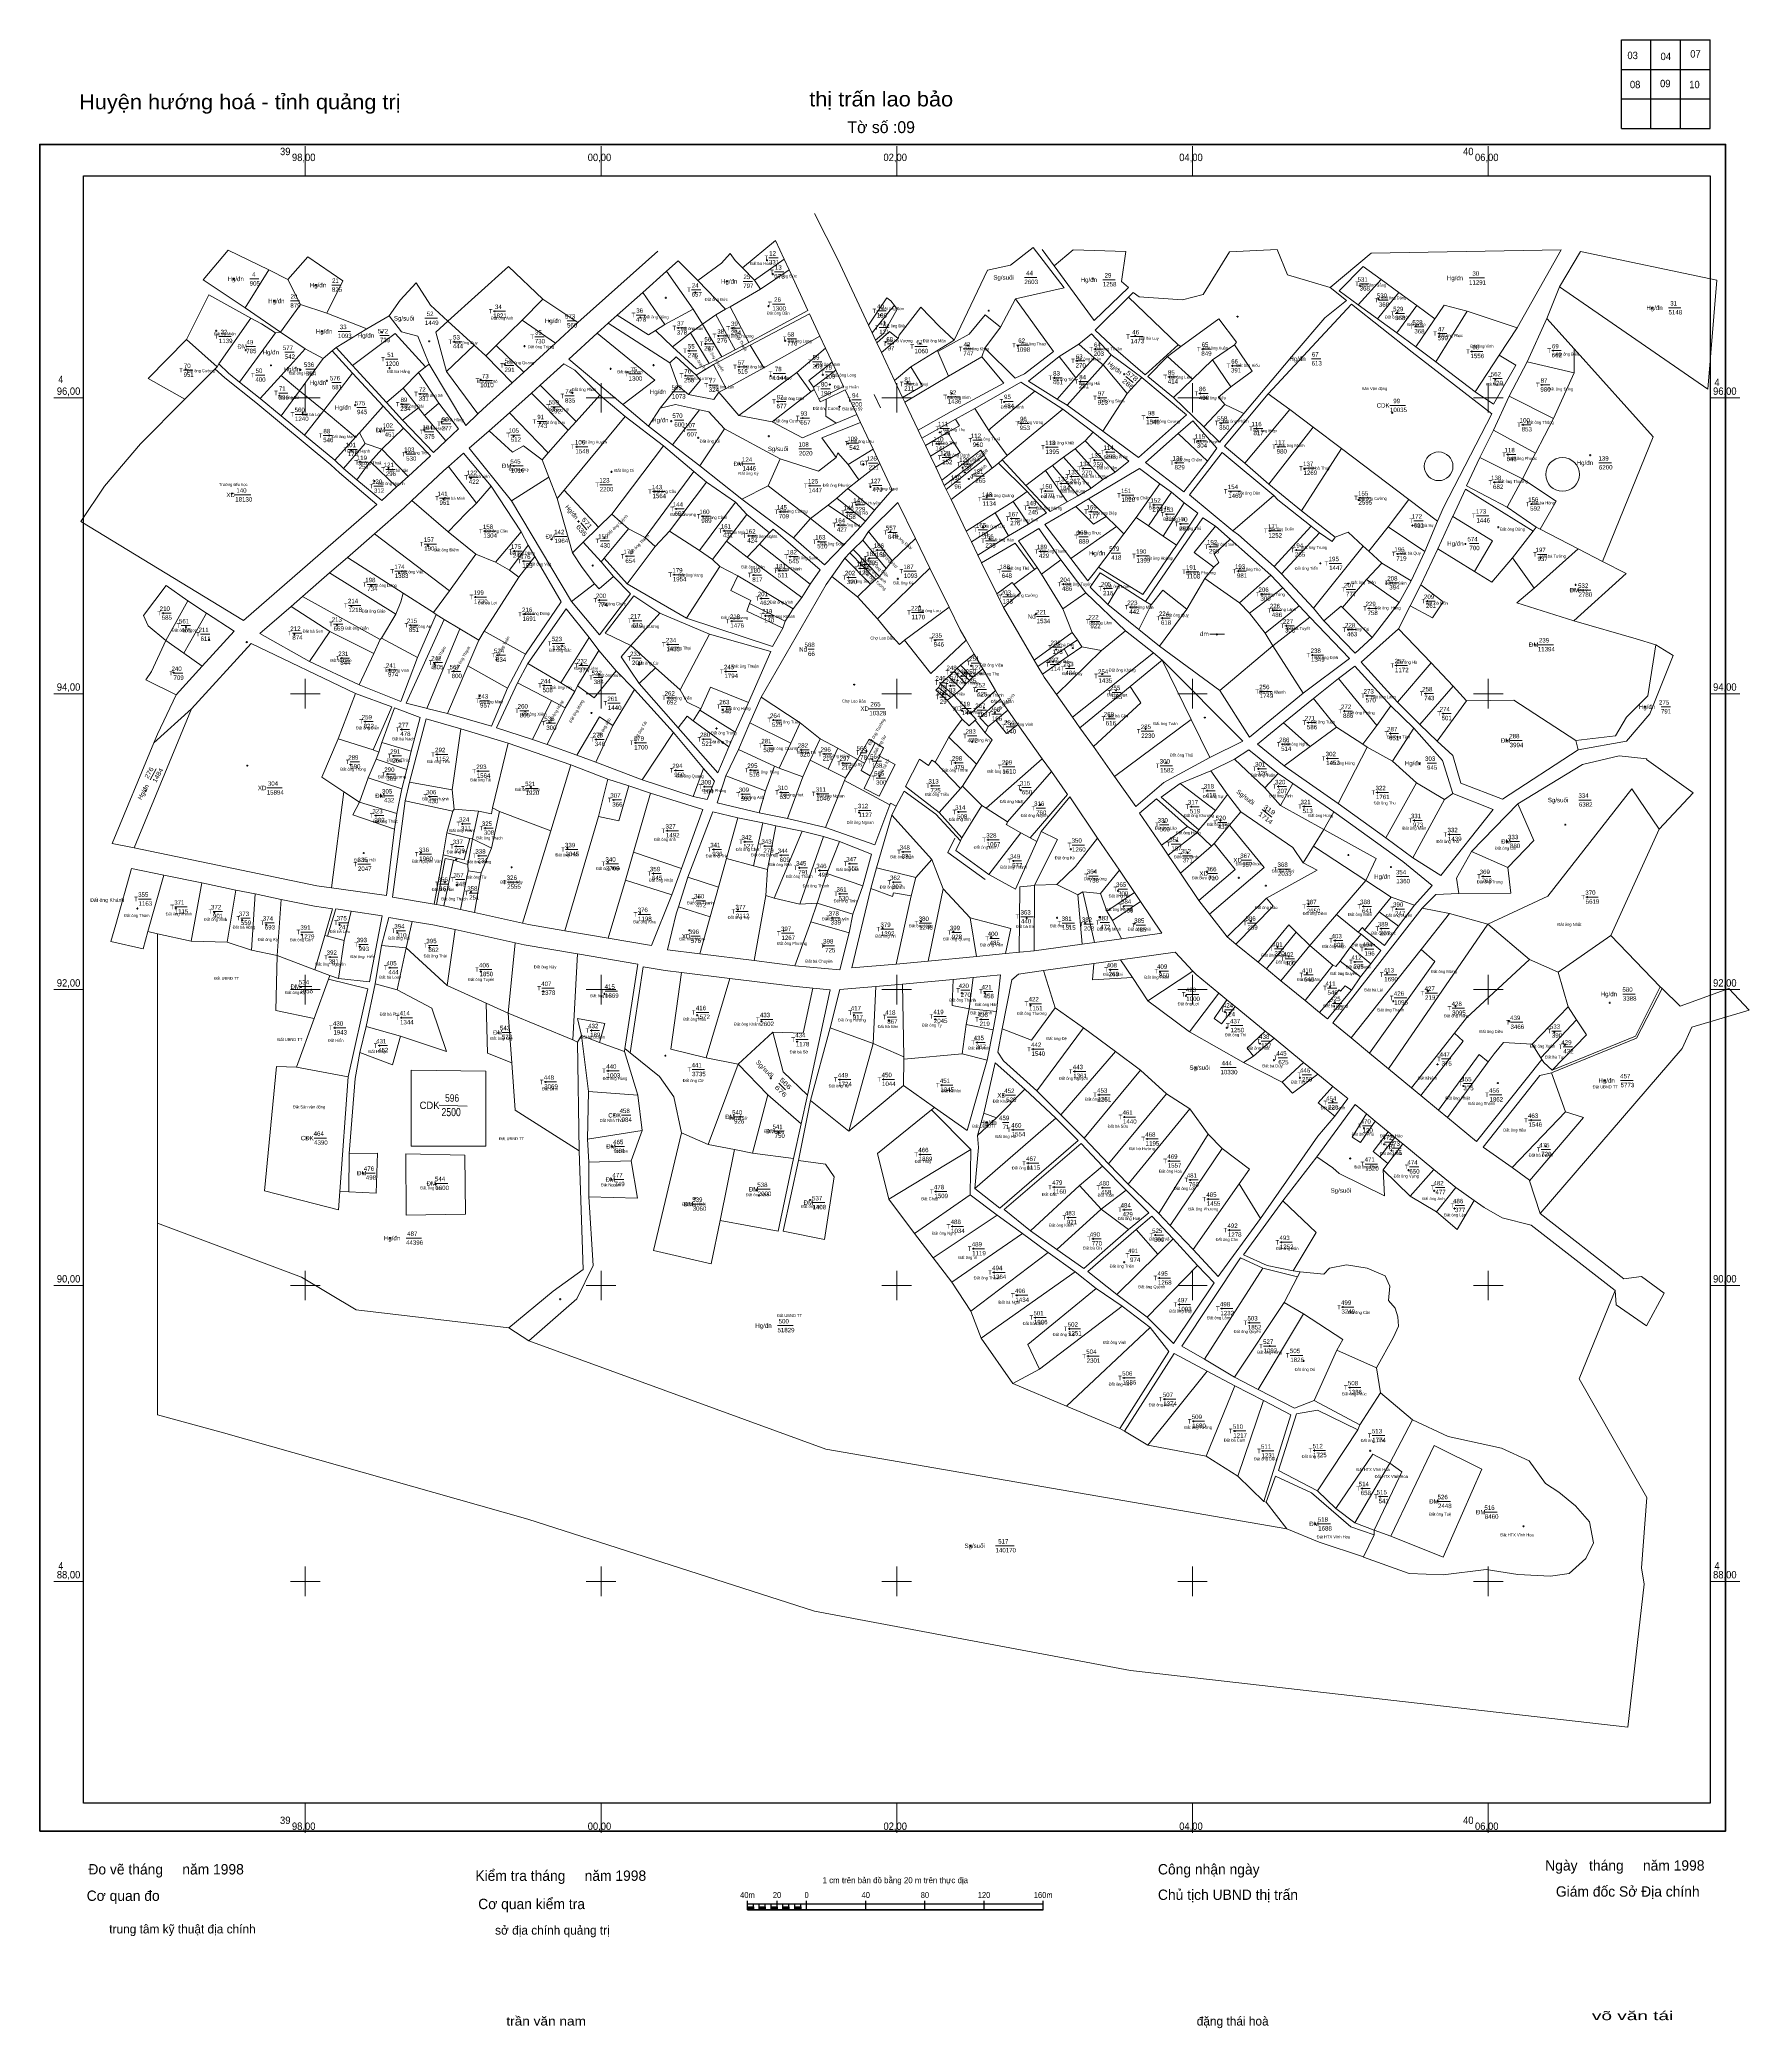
# Model space of a CAD drawing. Header units: metres. Extents: x 399620 to 400776, y 48498 to 49842.
import ezdxf
from ezdxf.enums import TextEntityAlignment as Align

# ---------------------------------------------------------------- set-up
doc = ezdxf.new("R2010")
doc.units = ezdxf.units.M
doc.header["$LTSCALE"] = 1.2
for name, color, linetype, lineweight in [('11', 7, 'Continuous', 13), ('15', 7, 'Continuous', 13), ('22', 7, 'Continuous', 13), ('63', 7, 'Continuous', 13)]:
    doc.layers.add(name, color=color, linetype=linetype, lineweight=lineweight)
doc.layers.add('2', color=7, linetype='Continuous')

msp = doc.modelspace()

# ---------------------------------------------------------------- hatches: boundary and pattern name
at = {"layer": '11'}
for points in [[(400112.325, 49692.9, 1), (400112.175, 49692.9, 1)], [(399751.495, 49680.34, 1), (399751.345, 49680.34, 1)], [(399807.125, 49676.2, 1), (399806.975, 49676.2, 1)], [(400085.245, 49678.72, 1), (400085.095, 49678.72, 1)], [(400116.275, 49683.57, 1), (400116.125, 49683.57, 1)], [(400332.645, 49680.49, 1), (400332.495, 49680.49, 1)], [(399778.975, 49665.46, 1), (399778.825, 49665.46, 1)], [(400043.955, 49667.56, 1), (400043.805, 49667.56, 1)], [(400063.835, 49671.23, 1), (400063.685, 49671.23, 1)], [(400513.185, 49675.79, 1), (400513.035, 49675.79, 1)], [(400525.805, 49666.62, 1), (400525.655, 49666.62, 1)], [(399928.265, 49658.48, 1), (399928.115, 49658.48, 1)], [(399965.115, 49651.87, 1), (399964.965, 49651.87, 1)], [(400026.615, 49654.32, 1), (400026.465, 49654.32, 1)], [(400113.255, 49661.92, 1), (400113.105, 49661.92, 1)], [(400189.125, 49655.83, 1), (400188.975, 49655.83, 1)], [(400191.895, 49650.62, 1), (400191.745, 49650.62, 1)], [(400262.235, 49658.86, 1), (400262.085, 49658.86, 1)], [(400430.525, 49654.88, 1), (400430.375, 49654.88, 1)], [(400538.405, 49657.48, 1), (400538.255, 49657.48, 1)], [(400710.955, 49660.83, 1), (400710.805, 49660.83, 1)], [(399739.865, 49645.25, 1), (399739.715, 49645.25, 1)], [(399811.225, 49644.89, 1), (399811.075, 49644.89, 1)], [(399851.775, 49644.37, 1), (399851.625, 49644.37, 1)], [(399883.845, 49638.22, 1), (399883.695, 49638.22, 1)], [(399900.875, 49637.89, 1), (399900.725, 49637.89, 1)], [(400052.355, 49647.2, 1), (400052.205, 49647.2, 1)], [(400070.815, 49636.51, 1), (400070.665, 49636.51, 1)], [(400079.515, 49641.81, 1), (400079.365, 49641.81, 1)], [(400088.825, 49647.02, 1), (400088.675, 49647.02, 1)], [(400124.625, 49638.54, 1), (400124.475, 49638.54, 1)], [(400192.655, 49637.73, 1), (400192.505, 49637.73, 1)], [(400215.935, 49636.57, 1), (400215.785, 49636.57, 1)], [(400361.335, 49641.76, 1), (400361.185, 49641.76, 1)], [(400550.965, 49648.35, 1), (400550.815, 49648.35, 1)], [(400566.845, 49643.42, 1), (400566.695, 49643.42, 1)], [(399759.825, 49632.25, 1), (399759.675, 49632.25, 1)], [(399934.995, 49622.75, 1), (399934.845, 49622.75, 1)], [(399948.355, 49634.91, 1), (399948.205, 49634.91, 1)], [(400059.655, 49631.79, 1), (400059.505, 49631.79, 1)], [(400248.105, 49635.33, 1), (400247.955, 49635.33, 1)], [(400282.015, 49635.18, 1), (400281.865, 49635.18, 1)], [(400321.975, 49624.91, 1), (400321.825, 49624.91, 1)], [(400334.265, 49632.84, 1), (400334.115, 49632.84, 1)], [(400407.035, 49632.91, 1), (400406.885, 49632.91, 1)], [(400589.045, 49631.28, 1), (400588.895, 49631.28, 1)], [(400643.955, 49631.89, 1), (400643.805, 49631.89, 1)], [(399719.255, 49619.26, 1), (399719.105, 49619.26, 1)], [(399776.895, 49621.94, 1), (399776.745, 49621.94, 1)], [(399796.865, 49618.91, 1), (399796.715, 49618.91, 1)], [(399814.675, 49611.48, 1), (399814.525, 49611.48, 1)], [(399857.095, 49620.06, 1), (399856.945, 49620.06, 1)], [(399918.735, 49612.3, 1), (399918.585, 49612.3, 1)], [(400006.555, 49619.61, 1), (400006.405, 49619.61, 1)], [(400035.615, 49621.99, 1), (400035.465, 49621.99, 1)], [(400057.225, 49614.93, 1), (400057.075, 49614.93, 1)], [(400093.405, 49620.87, 1), (400093.255, 49620.87, 1)], [(400114.765, 49614.75, 1), (400114.615, 49614.75, 1)], [(400145.255, 49621.41, 1), (400145.105, 49621.41, 1)], [(400150.075, 49615.56, 1), (400149.925, 49615.56, 1)], [(400154.745, 49608.93, 1), (400154.595, 49608.93, 1)], [(400207.445, 49610.59, 1), (400207.295, 49610.59, 1)], [(400306.635, 49613.52, 1), (400306.485, 49613.52, 1)], [(400324.295, 49610.97, 1), (400324.145, 49610.97, 1)], [(400353.885, 49615.96, 1), (400353.735, 49615.96, 1)], [(400384.295, 49614.09, 1), (400384.145, 49614.09, 1)], [(400427.095, 49621.62, 1), (400426.945, 49621.62, 1)], [(400604.825, 49612.22, 1), (400604.675, 49612.22, 1)], [(399782.595, 49601.47, 1), (399782.445, 49601.47, 1)], [(399865.365, 49595.64, 1), (399865.215, 49595.64, 1)], [(399877.745, 49602.56, 1), (399877.595, 49602.56, 1)], [(399980.755, 49603.41, 1), (399980.605, 49603.41, 1)], [(400073.935, 49608.47, 1), (400073.785, 49608.47, 1)], [(400119.735, 49597.44, 1), (400119.585, 49597.44, 1)], [(400237.375, 49602.93, 1), (400237.225, 49602.93, 1)], [(400272.665, 49597.18, 1), (400272.515, 49597.18, 1)], [(400336.865, 49599.92, 1), (400336.715, 49599.92, 1)], [(400405.315, 49602.95, 1), (400405.165, 49602.95, 1)], [(400636.285, 49608.69, 1), (400636.135, 49608.69, 1)], [(399798.305, 49589.75, 1), (399798.155, 49589.75, 1)], [(399833.725, 49595, 1), (399833.575, 49595, 1)], [(399892.295, 49583.59, 1), (399892.145, 49583.59, 1)], [(399958.895, 49582.94, 1), (399958.745, 49582.94, 1)], [(399968.385, 49593.22, 1), (399968.235, 49593.22, 1)], [(400047.555, 49584.27, 1), (400047.405, 49584.27, 1)], [(400136.535, 49586.34, 1), (400136.385, 49586.34, 1)], [(400161.365, 49594.03, 1), (400161.215, 49594.03, 1)], [(400284.195, 49582.68, 1), (400284.045, 49582.68, 1)], [(400369.655, 49586.6, 1), (400369.505, 49586.6, 1)], [(400419.475, 49582.76, 1), (400419.325, 49582.76, 1)], [(400535.115, 49589.89, 1), (400534.965, 49589.89, 1)], [(399816.325, 49574.53, 1), (399816.175, 49574.53, 1)], [(399850.855, 49577.24, 1), (399850.705, 49577.24, 1)], [(399880.575, 49578.14, 1), (399880.425, 49578.14, 1)], [(399941.005, 49573.89, 1), (399940.855, 49573.89, 1)], [(400065.755, 49572.93, 1), (400065.605, 49572.93, 1)], [(400113.545, 49574.04, 1), (400113.395, 49574.04, 1)], [(400167.225, 49569.08, 1), (400167.075, 49569.08, 1)], [(400228.635, 49568.66, 1), (400228.485, 49568.66, 1)], [(400229.135, 49576.63, 1), (400228.985, 49576.63, 1)], [(400254.325, 49568.54, 1), (400254.175, 49568.54, 1)], [(400403.975, 49570.83, 1), (400403.825, 49570.83, 1)], [(400443.415, 49579.23, 1), (400443.265, 49579.23, 1)], [(400623.625, 49581.77, 1), (400623.475, 49581.77, 1)], [(399831.165, 49564.26, 1), (399831.015, 49564.26, 1)], [(399837.055, 49556.8, 1), (399836.905, 49556.8, 1)], [(399868.145, 49563.16, 1), (399867.995, 49563.16, 1)], [(399983.725, 49566.91, 1), (399983.575, 49566.91, 1)], [(400093.715, 49555.32, 1), (400093.565, 49555.32, 1)], [(400232.365, 49561.48, 1), (400232.215, 49561.48, 1)], [(400301.715, 49566.56, 1), (400301.565, 49566.56, 1)], [(400333.805, 49557.85, 1), (400333.655, 49557.85, 1)], [(400342.155, 49563.29, 1), (400342.005, 49563.29, 1)], [(400388.895, 49556.08, 1), (400388.745, 49556.08, 1)], [(400457.975, 49566.84, 1), (400457.825, 49566.84, 1)], [(400613.395, 49561.64, 1), (400613.245, 49561.64, 1)], [(400668.945, 49561.26, 1), (400668.795, 49561.26, 1)], [(399846.935, 49543.67, 1), (399846.785, 49543.67, 1)], [(399856.305, 49552.6, 1), (399856.155, 49552.6, 1)], [(399912.105, 49545.68, 1), (399911.955, 49545.68, 1)], [(399941.175, 49553.92, 1), (399941.025, 49553.92, 1)], [(400007.135, 49549.91, 1), (400006.985, 49549.91, 1)], [(400177.615, 49554.95, 1), (400177.465, 49554.95, 1)], [(400244.665, 49552.66, 1), (400244.515, 49552.66, 1)], [(400246.055, 49549.58, 1), (400245.905, 49549.58, 1)], [(400248.855, 49545.13, 1), (400248.705, 49545.13, 1)], [(400311.265, 49542.03, 1), (400311.115, 49542.03, 1)], [(400318.135, 49546.75, 1), (400317.985, 49546.75, 1)], [(400326.155, 49552.27, 1), (400326.005, 49552.27, 1)], [(400475.755, 49551.86, 1), (400475.605, 49551.86, 1)], [(400604.295, 49542.86, 1), (400604.145, 49542.86, 1)], [(399750.435, 49535.2, 1), (399750.285, 49535.2, 1)], [(399893.535, 49531.47, 1), (399893.385, 49531.47, 1)], [(400035.855, 49536.65, 1), (400035.705, 49536.65, 1)], [(400141.305, 49540.56, 1), (400141.155, 49540.56, 1)], [(400182.315, 49539.77, 1), (400182.165, 49539.77, 1)], [(400260.885, 49532.87, 1), (400260.735, 49532.87, 1)], [(400300.605, 49536.98, 1), (400300.455, 49536.98, 1)], [(400353.035, 49534.09, 1), (400352.885, 49534.09, 1)], [(400425.885, 49536.5, 1), (400425.735, 49536.5, 1)], [(400512.345, 49530.95, 1), (400512.195, 49530.95, 1)], [(400629.385, 49528.16, 1), (400629.235, 49528.16, 1)], [(399984.835, 49516.38, 1), (399984.685, 49516.38, 1)], [(400050.915, 49524.87, 1), (400050.765, 49524.87, 1)], [(400068.905, 49519.87, 1), (400068.755, 49519.87, 1)], [(400121.305, 49522.95, 1), (400121.155, 49522.95, 1)], [(400166.425, 49522.54, 1), (400166.275, 49522.54, 1)], [(400172.955, 49527.65, 1), (400172.805, 49527.65, 1)], [(400277.765, 49518.31, 1), (400277.615, 49518.31, 1)], [(400289.895, 49525.7, 1), (400289.745, 49525.7, 1)], [(400331.445, 49523.13, 1), (400331.295, 49523.13, 1)], [(400373.985, 49527.61, 1), (400373.835, 49527.61, 1)], [(400382.605, 49521.26, 1), (400382.455, 49521.26, 1)], [(399921.515, 49509.85, 1), (399921.365, 49509.85, 1)], [(399966.635, 49504.32, 1), (399966.485, 49504.32, 1)], [(400002.305, 49505.26, 1), (400002.155, 49505.26, 1)], [(400083.455, 49510.08, 1), (400083.305, 49510.08, 1)], [(400100.015, 49506.68, 1), (400099.865, 49506.68, 1)], [(400147.295, 49502.71, 1), (400147.145, 49502.71, 1)], [(400160.555, 49514.01, 1), (400160.405, 49514.01, 1)], [(400195.745, 49509.5, 1), (400195.595, 49509.5, 1)], [(400258.495, 49512.38, 1), (400258.345, 49512.38, 1)], [(400263.005, 49504.52, 1), (400262.855, 49504.52, 1)], [(400323.565, 49508.94, 1), (400323.415, 49508.94, 1)], [(400392.125, 49514.7, 1), (400391.975, 49514.7, 1)], [(400452.385, 49510.03, 1), (400452.235, 49510.03, 1)], [(400548.785, 49513.63, 1), (400548.635, 49513.63, 1)], [(400606.835, 49512.53, 1), (400606.685, 49512.53, 1)], [(399883.005, 49499.97, 1), (399882.855, 49499.97, 1)], [(399941.515, 49496.4, 1), (399941.365, 49496.4, 1)], [(399947.855, 49489.55, 1), (399947.705, 49489.55, 1)], [(400017.515, 49492.85, 1), (400017.365, 49492.85, 1)], [(400127.985, 49492.62, 1), (400127.835, 49492.62, 1)], [(400181.735, 49491.5, 1), (400181.585, 49491.5, 1)], [(400186.875, 49497.04, 1), (400186.725, 49497.04, 1)], [(400297.185, 49496.18, 1), (400297.035, 49496.18, 1)], [(400332.895, 49494.6, 1), (400332.745, 49494.6, 1)], [(400363.245, 49493.08, 1), (400363.095, 49493.08, 1)], [(400412.175, 49499.32, 1), (400412.025, 49499.32, 1)], [(400470.345, 49497.1, 1), (400470.195, 49497.1, 1)], [(400486.535, 49488.06, 1), (400486.385, 49488.06, 1)], [(400538.865, 49494.46, 1), (400538.715, 49494.46, 1)], [(400584.555, 49501.19, 1), (400584.405, 49501.19, 1)], [(400635.355, 49491.87, 1), (400635.205, 49491.87, 1)], [(399863.425, 49481.5, 1), (399863.275, 49481.5, 1)], [(399994.445, 49486.61, 1), (399994.295, 49486.61, 1)], [(400049.605, 49480.42, 1), (400049.455, 49480.42, 1)], [(400103.365, 49480.19, 1), (400103.215, 49480.19, 1)], [(400120.615, 49483.1, 1), (400120.465, 49483.1, 1)], [(400167.405, 49478.55, 1), (400167.255, 49478.55, 1)], [(400175.235, 49484.68, 1), (400175.085, 49484.68, 1)], [(400178.215, 49487.33, 1), (400178.065, 49487.33, 1)], [(400200.765, 49477.69, 1), (400200.615, 49477.69, 1)], [(400276.065, 49484.58, 1), (400275.915, 49484.58, 1)], [(400397.015, 49482.36, 1), (400396.865, 49482.36, 1)], [(400431.135, 49482.87, 1), (400430.985, 49482.87, 1)], [(400505.365, 49474.42, 1), (400505.215, 49474.42, 1)], [(400534.105, 49474.93, 1), (400533.955, 49474.93, 1)], [(399844.575, 49472.85, 1), (399844.425, 49472.85, 1)], [(399915.195, 49465.31, 1), (399915.045, 49465.31, 1)], [(399998.945, 49463.15, 1), (399998.795, 49463.15, 1)], [(400108.465, 49464.37, 1), (400108.315, 49464.37, 1)], [(400275.065, 49466.76, 1), (400274.915, 49466.76, 1)], [(400312.795, 49474.01, 1), (400312.645, 49474.01, 1)], [(400340.565, 49471, 1), (400340.415, 49471, 1)], [(400446.995, 49467.28, 1), (400446.845, 49467.28, 1)], [(400558.935, 49462.5, 1), (400558.785, 49462.5, 1)], [(400659.115, 49473.54, 1), (400658.965, 49473.54, 1)], [(399703.995, 49454.47, 1), (399703.845, 49454.47, 1)], [(399831.265, 49459.08, 1), (399831.115, 49459.08, 1)], [(399947.995, 49453.72, 1), (399947.845, 49453.72, 1)], [(400022.305, 49449.26, 1), (400022.155, 49449.26, 1)], [(400088.515, 49449.05, 1), (400088.365, 49449.05, 1)], [(400111.335, 49452.64, 1), (400111.185, 49452.64, 1)], [(400215.495, 49459.03, 1), (400215.345, 49459.03, 1)], [(400294.275, 49453.91, 1), (400294.125, 49453.91, 1)], [(400331.995, 49448.71, 1), (400331.845, 49448.71, 1)], [(400358.295, 49458.43, 1), (400358.145, 49458.43, 1)], [(400379.715, 49451.1, 1), (400379.565, 49451.1, 1)], [(400454.695, 49456.25, 1), (400454.545, 49456.25, 1)], [(400519.415, 49457.66, 1), (400519.265, 49457.66, 1)], [(399719.405, 49445.03, 1), (399719.255, 49445.03, 1)], [(399735.035, 49436.57, 1), (399734.885, 49436.57, 1)], [(399760.535, 49434.92, 1), (399760.385, 49434.92, 1)], [(399792.725, 49440.28, 1), (399792.575, 49440.28, 1)], [(399821.555, 49446.35, 1), (399821.405, 49446.35, 1)], [(399871.185, 49446.23, 1), (399871.035, 49446.23, 1)], [(400226.055, 49436.02, 1), (400225.905, 49436.02, 1)], [(400416.605, 49440.02, 1), (400416.455, 49440.02, 1)], [(400463.535, 49445.86, 1), (400463.385, 49445.86, 1)], [(400505.535, 49443.27, 1), (400505.385, 49443.27, 1)], [(399824.735, 49424, 1), (399824.585, 49424, 1)], [(399929.355, 49422.97, 1), (399929.205, 49422.97, 1)], [(399973.735, 49432.37, 1), (399973.585, 49432.37, 1)], [(400045.305, 49433.19, 1), (400045.155, 49433.19, 1)], [(400305.745, 49421.75, 1), (400305.595, 49421.75, 1)], [(400307.765, 49429.89, 1), (400307.615, 49429.89, 1)], [(400319.115, 49430.88, 1), (400318.965, 49430.88, 1)], [(400481.195, 49426.04, 1), (400481.045, 49426.04, 1)], [(400631.545, 49433.1, 1), (400631.395, 49433.1, 1)], [(399711.045, 49414.26, 1), (399710.895, 49414.26, 1)], [(399857.045, 49416.1, 1), (399856.895, 49416.1, 1)], [(399887.505, 49420.09, 1), (399887.355, 49420.09, 1)], [(399900.525, 49415.2, 1), (399900.375, 49415.2, 1)], [(399986.805, 49419.81, 1), (399986.655, 49419.81, 1)], [(399998.645, 49413.22, 1), (399998.495, 49413.22, 1)], [(400025.795, 49419.69, 1), (400025.645, 49419.69, 1)], [(400084.505, 49415.02, 1), (400084.355, 49415.02, 1)], [(400241.105, 49409, 1), (400240.955, 49409, 1)], [(400243.955, 49411.93, 1), (400243.805, 49411.93, 1)], [(400246.125, 49414.13, 1), (400245.975, 49414.13, 1)], [(400250.335, 49418.87, 1), (400250.185, 49418.87, 1)], [(400316.755, 49418.39, 1), (400316.605, 49418.39, 1)], [(400338.995, 49413.3, 1), (400338.845, 49413.3, 1)], [(400537.975, 49419.03, 1), (400537.825, 49419.03, 1)], [(399917.925, 49398.42, 1), (399917.775, 49398.42, 1)], [(399961.535, 49405.49, 1), (399961.385, 49405.49, 1)], [(400045.465, 49397.22, 1), (400045.315, 49397.22, 1)], [(400171.305, 49406.11, 1), (400171.155, 49406.11, 1)], [(400231.415, 49399.9, 1), (400231.265, 49399.9, 1)], [(400233.145, 49401.96, 1), (400232.995, 49401.96, 1)], [(400236.295, 49405.31, 1), (400236.145, 49405.31, 1)], [(400254.265, 49401.74, 1), (400254.115, 49401.74, 1)], [(400348.355, 49402.3, 1), (400348.205, 49402.3, 1)], [(400446.495, 49401.53, 1), (400446.345, 49401.53, 1)], [(400518.095, 49398.6, 1), (400517.945, 49398.6, 1)], [(400557.735, 49400.05, 1), (400557.585, 49400.05, 1)], [(399840.585, 49381.13, 1), (399840.435, 49381.13, 1)], [(399948.785, 49388.11, 1), (399948.635, 49388.11, 1)], [(399965.125, 49380.51, 1), (399964.975, 49380.51, 1)], [(399993.605, 49386.98, 1), (399993.455, 49386.98, 1)], [(400082.325, 49389.2, 1), (400082.175, 49389.2, 1)], [(400116.705, 49382.18, 1), (400116.555, 49382.18, 1)], [(400244.055, 49388.61, 1), (400243.905, 49388.61, 1)], [(400259.015, 49390.48, 1), (400258.865, 49390.48, 1)], [(400266.405, 49387.04, 1), (400266.255, 49387.04, 1)], [(400274.335, 49381.07, 1), (400274.185, 49381.07, 1)], [(400344.105, 49384.55, 1), (400343.955, 49384.55, 1)], [(400408.405, 49383.8, 1), (400408.255, 49383.8, 1)], [(400478.415, 49380.44, 1), (400478.265, 49380.44, 1)], [(400502.835, 49388.15, 1), (400502.685, 49388.15, 1)], [(400569.565, 49386.54, 1), (400569.415, 49386.54, 1)], [(400705.865, 49391.1, 1), (400705.715, 49391.1, 1)], [(399865.345, 49375.85, 1), (399865.195, 49375.85, 1)], [(399996.835, 49369.05, 1), (399996.685, 49369.05, 1)], [(400069.355, 49369.16, 1), (400069.205, 49369.16, 1)], [(400078.165, 49376.45, 1), (400078.015, 49376.45, 1)], [(400251.015, 49367.51, 1), (400250.865, 49367.51, 1)], [(400368.345, 49376.25, 1), (400368.195, 49376.25, 1)], [(400533.995, 49373.03, 1), (400533.845, 49373.03, 1)], [(400612.545, 49368.32, 1), (400612.395, 49368.32, 1)], [(399859.905, 49357.91, 1), (399859.755, 49357.91, 1)], [(399889.195, 49358.96, 1), (399889.045, 49358.96, 1)], [(400023.535, 49366.77, 1), (400023.385, 49366.77, 1)], [(400110.865, 49364.97, 1), (400110.715, 49364.97, 1)], [(400135.475, 49362.01, 1), (400135.325, 49362.01, 1)], [(400150.895, 49359.24, 1), (400150.745, 49359.24, 1)], [(400179.615, 49361.21, 1), (400179.465, 49361.21, 1)], [(400183.495, 49355.66, 1), (400183.345, 49355.66, 1)], [(400460.975, 49365.77, 1), (400460.825, 49365.77, 1)], [(400491.415, 49356.23, 1), (400491.265, 49356.23, 1)], [(399760.895, 49351.4, 1), (399760.745, 49351.4, 1)], [(399830.685, 49352.03, 1), (399830.535, 49352.03, 1)], [(399855.875, 49345.64, 1), (399855.725, 49345.64, 1)], [(399917.025, 49347.6, 1), (399916.875, 49347.6, 1)], [(400050.595, 49348.18, 1), (400050.445, 49348.18, 1)], [(400101.325, 49348.34, 1), (400101.175, 49348.34, 1)], [(400163.685, 49353.09, 1), (400163.535, 49353.09, 1)], [(400188.425, 49344.19, 1), (400188.275, 49344.19, 1)], [(400239.715, 49353.28, 1), (400239.565, 49353.28, 1)], [(400274.185, 49352.41, 1), (400274.035, 49352.41, 1)], [(400382.235, 49353.18, 1), (400382.085, 49353.18, 1)], [(400444.775, 49349.25, 1), (400444.625, 49349.25, 1)], [(400553.485, 49352.61, 1), (400553.335, 49352.61, 1)], [(399692.185, 49334.3, 1), (399692.035, 49334.3, 1)], [(399851.345, 49331, 1), (399851.195, 49331, 1)], [(399884.145, 49330.42, 1), (399883.995, 49330.42, 1)], [(399952.665, 49336.95, 1), (399952.515, 49336.95, 1)], [(400008.705, 49328.16, 1), (400008.555, 49328.16, 1)], [(400070.075, 49337.11, 1), (400069.925, 49337.11, 1)], [(400095.555, 49332, 1), (400095.405, 49332, 1)], [(400121.775, 49333.32, 1), (400121.625, 49333.32, 1)], [(400146.615, 49332.25, 1), (400146.465, 49332.25, 1)], [(400223.845, 49337.72, 1), (400223.695, 49337.72, 1)], [(400283.975, 49334.75, 1), (400283.825, 49334.75, 1)], [(400409.995, 49334.42, 1), (400409.845, 49334.42, 1)], [(400458.295, 49337.25, 1), (400458.145, 49337.25, 1)], [(400525.105, 49333.22, 1), (400524.955, 49333.22, 1)], [(399847.835, 49317.59, 1), (399847.685, 49317.59, 1)], [(400174.645, 49319.66, 1), (400174.495, 49319.66, 1)], [(400241.885, 49320.03, 1), (400241.735, 49320.03, 1)], [(400297.275, 49324.96, 1), (400297.125, 49324.96, 1)], [(400380.835, 49313.23, 1), (400380.685, 49313.23, 1)], [(400399.285, 49323.6, 1), (400399.135, 49323.6, 1)], [(400418.885, 49314.34, 1), (400418.735, 49314.34, 1)], [(400449.215, 49320.77, 1), (400449.065, 49320.77, 1)], [(400475.465, 49323.75, 1), (400475.315, 49323.75, 1)], [(400550.095, 49314.34, 1), (400549.945, 49314.34, 1)], [(399906.435, 49311.97, 1), (399906.285, 49311.97, 1)], [(399921.845, 49309.14, 1), (399921.695, 49309.14, 1)], [(400044.965, 49307.36, 1), (400044.815, 49307.36, 1)], [(400097.435, 49299.92, 1), (400097.285, 49299.92, 1)], [(400261.885, 49301.2, 1), (400261.735, 49301.2, 1)], [(400389.545, 49300.52, 1), (400389.395, 49300.52, 1)], [(400573.775, 49304.86, 1), (400573.625, 49304.86, 1)], [(400612.785, 49300.11, 1), (400612.635, 49300.11, 1)], [(400652.145, 49311.45, 1), (400651.995, 49311.45, 1)], [(399839.615, 49292.28, 1), (399839.465, 49292.28, 1)], [(399878.305, 49292.66, 1), (399878.155, 49292.66, 1)], [(399902.085, 49287.95, 1), (399901.935, 49287.95, 1)], [(399902.105, 49296.81, 1), (399901.955, 49296.81, 1)], [(399917.475, 49290.38, 1), (399917.325, 49290.38, 1)], [(399977.375, 49295.85, 1), (399977.225, 49295.85, 1)], [(400004.755, 49286.24, 1), (400004.605, 49286.24, 1)], [(400076.325, 49294.68, 1), (400076.175, 49294.68, 1)], [(400110.875, 49297.02, 1), (400110.725, 49297.02, 1)], [(400121.835, 49290.77, 1), (400121.685, 49290.77, 1)], [(400204.365, 49293.04, 1), (400204.215, 49293.04, 1)], [(400279.045, 49286.95, 1), (400278.895, 49286.95, 1)], [(400317.805, 49294.93, 1), (400317.655, 49294.93, 1)], [(400396.715, 49292.39, 1), (400396.565, 49292.39, 1)], [(400505.475, 49290.96, 1), (400505.325, 49290.96, 1)], [(399939.615, 49282.67, 1), (399939.465, 49282.67, 1)], [(400035.485, 49278.45, 1), (400035.335, 49278.45, 1)], [(400134.385, 49282.31, 1), (400134.235, 49282.31, 1)], [(400147.995, 49280.55, 1), (400147.845, 49280.55, 1)], [(400168.265, 49285.08, 1), (400168.115, 49285.08, 1)], [(400333.625, 49279.7, 1), (400333.475, 49279.7, 1)], [(400409.835, 49279.42, 1), (400409.685, 49279.42, 1)], [(400431.355, 49275.54, 1), (400431.205, 49275.54, 1)], [(400534.235, 49282.81, 1), (400534.085, 49282.81, 1)], [(400596.575, 49276.53, 1), (400596.425, 49276.53, 1)], [(399894.455, 49272.55, 1), (399894.305, 49272.55, 1)], [(399902.525, 49270.74, 1), (399902.375, 49270.74, 1)], [(399912.135, 49266.18, 1), (399911.985, 49266.18, 1)], [(400066.085, 49262.53, 1), (400065.935, 49262.53, 1)], [(400161.675, 49264.71, 1), (400161.525, 49264.71, 1)], [(400197.845, 49272.52, 1), (400197.695, 49272.52, 1)], [(400349.645, 49266.76, 1), (400349.495, 49266.76, 1)], [(400449.695, 49270.2, 1), (400449.545, 49270.2, 1)], [(400666.965, 49262.53, 1), (400666.815, 49262.53, 1)], [(399686.555, 49254.75, 1), (399686.405, 49254.75, 1)], [(399712.605, 49255.01, 1), (399712.455, 49255.01, 1)], [(399738.575, 49252.02, 1), (399738.425, 49252.02, 1)], [(399757.355, 49246.96, 1), (399757.205, 49246.96, 1)], [(400026.465, 49251.85, 1), (400026.315, 49251.85, 1)], [(400092.575, 49254.06, 1), (400092.425, 49254.06, 1)], [(400156.365, 49248.47, 1), (400156.215, 49248.47, 1)], [(400216.425, 49246.12, 1), (400216.275, 49246.12, 1)], [(400287.915, 49248.306, 1), (400287.765, 49248.306, 1)], [(400308.455, 49248.54, 1), (400308.305, 49248.54, 1)], [(400337.195, 49248.96, 1), (400337.045, 49248.96, 1)], [(400353.465, 49256.14, 1), (400353.315, 49256.14, 1)], [(400439.505, 49246.28, 1), (400439.355, 49246.28, 1)], [(400478.455, 49257.71, 1), (400478.305, 49257.71, 1)], [(400515.735, 49256.23, 1), (400515.585, 49256.23, 1)], [(400538.015, 49254.43, 1), (400537.865, 49254.43, 1)], [(399773.665, 49243.78, 1), (399773.515, 49243.78, 1)], [(399797.785, 49237.13, 1), (399797.635, 49237.13, 1)], [(399823.235, 49243.81, 1), (399823.085, 49243.81, 1)], [(399862.325, 49238.44, 1), (399862.175, 49238.44, 1)], [(400059.785, 49240.01, 1), (400059.635, 49240.01, 1)], [(400123.585, 49239.86, 1), (400123.435, 49239.86, 1)], [(400190.515, 49241.52, 1), (400190.365, 49241.52, 1)], [(400238.315, 49239.26, 1), (400238.165, 49239.26, 1)], [(400263.915, 49235.44, 1), (400263.765, 49235.44, 1)], [(400327.445, 49245.14, 1), (400327.295, 49245.14, 1)], [(400360.945, 49244.6, 1), (400360.795, 49244.6, 1)], [(400496.435, 49233.12, 1), (400496.285, 49233.12, 1)], [(400527.695, 49241.2, 1), (400527.545, 49241.2, 1)], [(399816.885, 49221.98, 1), (399816.735, 49221.98, 1)], [(399836.985, 49229.14, 1), (399836.835, 49229.14, 1)], [(399884.065, 49228.41, 1), (399883.915, 49228.41, 1)], [(400150.855, 49229.53, 1), (400150.705, 49229.53, 1)], [(400457.525, 49228.83, 1), (400457.375, 49228.83, 1)], [(400465.105, 49222.4, 1), (400464.955, 49222.4, 1)], [(400517.325, 49227.41, 1), (400517.175, 49227.41, 1)], [(399857.305, 49214.8, 1), (399857.155, 49214.8, 1)], [(399918.755, 49212.28, 1), (399918.605, 49212.28, 1)], [(400344.435, 49213.29, 1), (400344.285, 49213.29, 1)], [(400378.095, 49211.78, 1), (400377.945, 49211.78, 1)], [(400477.455, 49211.13, 1), (400477.305, 49211.13, 1)], [(400509.895, 49218.68, 1), (400509.745, 49218.68, 1)], [(400531.615, 49211.2, 1), (400531.465, 49211.2, 1)], [(399797.155, 49201.7, 1), (399797.005, 49201.7, 1)], [(399960.775, 49198.81, 1), (399960.625, 49198.81, 1)], [(400002.335, 49197.12, 1), (400002.185, 49197.12, 1)], [(400244.115, 49197.55, 1), (400243.965, 49197.55, 1)], [(400259.645, 49197.54, 1), (400259.495, 49197.54, 1)], [(400395.645, 49195.73, 1), (400395.495, 49195.73, 1)], [(400493.065, 49201.9, 1), (400492.915, 49201.9, 1)], [(400559.185, 49198.9, 1), (400559.035, 49198.9, 1)], [(399865.175, 49180.98, 1), (399865.025, 49180.98, 1)], [(400065.105, 49182.7, 1), (400064.955, 49182.7, 1)], [(400171.105, 49182.79, 1), (400170.955, 49182.79, 1)], [(400194.605, 49179.07, 1), (400194.455, 49179.07, 1)], [(400225.975, 49179.84, 1), (400225.825, 49179.84, 1)], [(400257.085, 49179.85, 1), (400256.935, 49179.85, 1)], [(400290.555, 49189.36, 1), (400290.405, 49189.36, 1)], [(400421.885, 49184.94, 1), (400421.735, 49184.94, 1)], [(400496.275, 49191.39, 1), (400496.125, 49191.39, 1)], [(400535.845, 49192.11, 1), (400535.695, 49192.11, 1)], [(400577.885, 49188.83, 1), (400577.735, 49188.83, 1)], [(400682.175, 49191.02, 1), (400682.025, 49191.02, 1)], [(399820.115, 49174.11, 1), (399819.965, 49174.11, 1)], [(399930.595, 49170.7, 1), (399930.445, 49170.7, 1)], [(399993.695, 49172.39, 1), (399993.545, 49172.39, 1)], [(400108.525, 49178.58, 1), (400108.375, 49178.58, 1)], [(400423.215, 49174.17, 1), (400423.065, 49174.17, 1)], [(400614.185, 49178.7, 1), (400614.035, 49178.7, 1)], [(400644.675, 49171.15, 1), (400644.525, 49171.15, 1)], [(399850.385, 49162.12, 1), (399850.235, 49162.12, 1)], [(400043.615, 49155.32, 1), (400043.465, 49155.32, 1)], [(400132.695, 49164.81, 1), (400132.545, 49164.81, 1)], [(400254.445, 49164.27, 1), (400254.295, 49164.27, 1)], [(400292.205, 49159.7, 1), (400292.055, 49159.7, 1)], [(400445.625, 49163.46, 1), (400445.475, 49163.46, 1)], [(400455.135, 49152.24, 1), (400454.985, 49152.24, 1)], [(400651.775, 49162.55, 1), (400651.625, 49162.55, 1)], [(400004.875, 49145.04, 1), (400004.725, 49145.04, 1)], [(400114.915, 49140.14, 1), (400114.765, 49140.14, 1)], [(400161.505, 49139.16, 1), (400161.355, 49139.16, 1)], [(400191.095, 49139.28, 1), (400190.945, 49139.28, 1)], [(400320.435, 49144.67, 1), (400320.285, 49144.67, 1)], [(400402.205, 49147.09, 1), (400402.055, 49147.09, 1)], [(400472.725, 49140.37, 1), (400472.575, 49140.37, 1)], [(400565.735, 49149.45, 1), (400565.585, 49149.45, 1)], [(400678.565, 49138.49, 1), (400678.415, 49138.49, 1)], [(399962.665, 49137.54, 1), (399962.515, 49137.54, 1)], [(400230.565, 49135.35, 1), (400230.415, 49135.35, 1)], [(400272.075, 49128.54, 1), (400271.925, 49128.54, 1)], [(400336.865, 49128.82, 1), (400336.715, 49128.82, 1)], [(400583.185, 49134.86, 1), (400583.035, 49134.86, 1)], [(400606.575, 49136.81, 1), (400606.425, 49136.81, 1)], [(400008.975, 49115.04, 1), (400008.825, 49115.04, 1)], [(400094.295, 49114.12, 1), (400094.145, 49114.12, 1)], [(400354.055, 49113.86, 1), (400353.905, 49113.86, 1)], [(400494.815, 49124.37, 1), (400494.665, 49124.37, 1)], [(400629.045, 49111.76, 1), (400628.895, 49111.76, 1)], [(399801.025, 49099.6, 1), (399800.875, 49099.6, 1)], [(400120.145, 49103.4, 1), (400119.995, 49103.4, 1)], [(400260.635, 49110.2, 1), (400260.485, 49110.2, 1)], [(400278.765, 49105.25, 1), (400278.615, 49105.25, 1)], [(400369.385, 49099.03, 1), (400369.235, 49099.03, 1)], [(400515.975, 49106.28, 1), (400515.825, 49106.28, 1)], [(400007.625, 49093.97, 1), (400007.475, 49093.97, 1)], [(400215.915, 49088.57, 1), (400215.765, 49088.57, 1)], [(400506.725, 49085.87, 1), (400506.575, 49085.87, 1)], [(400529.625, 49095.4, 1), (400529.475, 49095.4, 1)], [(400534.525, 49091.24, 1), (400534.375, 49091.24, 1)], [(400638.895, 49094.05, 1), (400638.745, 49094.05, 1)], [(399839.045, 49075.95, 1), (399838.895, 49075.95, 1)], [(400007.145, 49071.59, 1), (400006.995, 49071.59, 1)], [(400288.815, 49082.67, 1), (400288.665, 49082.67, 1)], [(400384.325, 49084.11, 1), (400384.175, 49084.11, 1)], [(400398.555, 49071.33, 1), (400398.405, 49071.33, 1)], [(400546.145, 49077.96, 1), (400545.995, 49077.96, 1)], [(399888.205, 49068.17, 1), (399888.055, 49068.17, 1)], [(400063.765, 49058.91, 1), (400063.615, 49058.91, 1)], [(400105.215, 49064.32, 1), (400105.065, 49064.32, 1)], [(400141.505, 49057.82, 1), (400141.355, 49057.82, 1)], [(400226.515, 49063.5, 1), (400226.365, 49063.5, 1)], [(400306.465, 49066.47, 1), (400306.315, 49066.47, 1)], [(400339.235, 49066.08, 1), (400339.085, 49066.08, 1)], [(400410.715, 49058.37, 1), (400410.565, 49058.37, 1)], [(400563.505, 49063.98, 1), (400563.355, 49063.98, 1)], [(400316.125, 49045.87, 1), (400315.975, 49045.87, 1)], [(400353.765, 49051.13, 1), (400353.615, 49051.13, 1)], [(400577.165, 49052, 1), (400577.015, 49052, 1)], [(399857.235, 49031.97, 1), (399857.085, 49031.97, 1)], [(400237.775, 49039.95, 1), (400237.625, 49039.95, 1)], [(400332.935, 49031.49, 1), (400332.785, 49031.49, 1)], [(400374.945, 49034.06, 1), (400374.795, 49034.06, 1)], [(400424.995, 49037.38, 1), (400424.845, 49037.38, 1)], [(400252.065, 49024.86, 1), (400251.915, 49024.86, 1)], [(400460.145, 49029.16, 1), (400459.995, 49029.16, 1)], [(400265.865, 49008.83, 1), (400265.715, 49008.83, 1)], [(400353.835, 49015.78, 1), (400353.685, 49015.78, 1)], [(400377.695, 49005.04, 1), (400377.545, 49005.04, 1)], [(399972.385, 48990.77, 1), (399972.235, 48990.77, 1)], [(400281.295, 48993.33, 1), (400281.145, 48993.33, 1)], [(400293.805, 48978.28, 1), (400293.655, 48978.28, 1)], [(400391.225, 48987.1, 1), (400391.075, 48987.1, 1)], [(400419.905, 48984.33, 1), (400419.755, 48984.33, 1)], [(400501.755, 48985.4, 1), (400501.605, 48985.4, 1)], [(400316.955, 48970.68, 1), (400316.805, 48970.68, 1)], [(400438.485, 48974.82, 1), (400438.335, 48974.82, 1)], [(400329.505, 48952.22, 1), (400329.355, 48952.22, 1)], [(400452.285, 48959.06, 1), (400452.135, 48959.06, 1)], [(400353.805, 48937.48, 1), (400353.655, 48937.48, 1)], [(400475.185, 48948.99, 1), (400475.035, 48948.99, 1)], [(400506.445, 48930.96, 1), (400506.295, 48930.96, 1)], [(400381.275, 48923.11, 1), (400381.125, 48923.11, 1)], [(400400.805, 48908.17, 1), (400400.655, 48908.17, 1)], [(400428.635, 48901.63, 1), (400428.485, 48901.63, 1)], [(400447.715, 48888.13, 1), (400447.565, 48888.13, 1)], [(400482.555, 48888.41, 1), (400482.405, 48888.41, 1)], [(400520.165, 48888.28, 1), (400520.015, 48888.28, 1)], [(400514.775, 48862.77, 1), (400514.625, 48862.77, 1)], [(400526.915, 48857.28, 1), (400526.765, 48857.28, 1)], [(400565.755, 48854.12, 1), (400565.605, 48854.12, 1)], [(400483.035, 48838.84, 1), (400482.885, 48838.84, 1)], [(400623.855, 48837.2, 1), (400623.705, 48837.2, 1)], [(400249.845, 48824.04, 1), (400249.695, 48824.04, 1)]]:
    msp.add_hatch(color=256, dxfattribs=at).paths.add_polyline_path(points)
at = {"layer": '63'}
for points in [[(400099.02, 48578), (400099.02, 48580), (400103.02, 48580), (400103.02, 48578)], [(400107.02, 48578), (400107.02, 48580), (400111.02, 48580), (400111.02, 48578)], [(400115.02, 48578), (400115.02, 48580), (400119.02, 48580), (400119.02, 48578)], [(400123.02, 48578), (400123.02, 48580), (400127.02, 48580), (400127.02, 48578)], [(400131.02, 48578), (400131.02, 48580), (400135.02, 48580), (400135.02, 48578)]]:
    msp.add_hatch(color=256, dxfattribs=at).paths.add_polyline_path(points)

# ---------------------------------------------------------------- linework, layer by layer
at = {"layer": '11'}
for p, q in [((400111.94, 49692.9), (400111.62, 49692.9)), ((400112.25, 49693.52), (400112.25, 49693.21)), ((400112.25, 49692.59), (400112.25, 49692.28)), ((400112.88, 49692.9), (400112.56, 49692.9)), ((399751.11, 49680.34), (399750.8, 49680.34)), ((399751.42, 49680.96), (399751.42, 49680.65)), ((399751.42, 49680.03), (399751.42, 49679.72)), ((399752.04, 49680.34), (399751.73, 49680.34)), ((399806.74, 49676.2), (399806.42, 49676.2)), ((399807.05, 49676.82), (399807.05, 49676.51)), ((399807.68, 49676.2), (399807.36, 49676.2)), ((400084.86, 49678.72), (400084.54, 49678.72)), ((400085.17, 49679.34), (400085.17, 49679.03)), ((400085.17, 49678.41), (400085.17, 49678.1)), ((400085.8, 49678.72), (400085.48, 49678.72)), ((400115.89, 49683.57), (400115.58, 49683.57)), ((400116.2, 49684.2), (400116.2, 49683.88)), ((400116.2, 49683.26), (400116.2, 49682.94)), ((400116.82, 49683.57), (400116.51, 49683.57)), ((400332.26, 49680.49), (400331.94, 49680.49)), ((400332.57, 49681.12), (400332.57, 49680.8)), ((400332.57, 49680.18), (400332.57, 49679.86)), ((400333.2, 49680.49), (400332.88, 49680.49)), ((400513.11, 49676.42), (400513.11, 49676.1)), ((399778.59, 49665.46), (399778.28, 49665.46)), ((399778.9, 49666.08), (399778.9, 49665.77)), ((399778.9, 49665.15), (399778.9, 49664.84)), ((399779.52, 49665.46), (399779.21, 49665.46)), ((399807.05, 49675.89), (399807.05, 49675.58)), ((400043.57, 49667.56), (400043.26, 49667.56)), ((400043.88, 49668.18), (400043.88, 49667.87)), ((400043.88, 49667.25), (400043.88, 49666.94)), ((400044.5, 49667.56), (400044.19, 49667.56)), ((400063.45, 49671.23), (400063.14, 49671.23)), ((400063.76, 49671.86), (400063.76, 49671.54)), ((400063.76, 49670.92), (400063.76, 49670.6)), ((400064.38, 49671.23), (400064.07, 49671.23)), ((400512.8, 49675.79), (400512.48, 49675.79)), ((400513.11, 49675.48), (400513.11, 49675.16)), ((400513.74, 49675.79), (400513.42, 49675.79)), ((400525.42, 49666.62), (400525.1, 49666.62)), ((400525.73, 49667.24), (400525.73, 49666.93)), ((400525.73, 49666.31), (400525.73, 49666)), ((400526.36, 49666.62), (400526.04, 49666.62)), ((399927.88, 49658.48), (399927.56, 49658.48)), ((399928.19, 49659.1), (399928.19, 49658.79)), ((399928.19, 49658.17), (399928.19, 49657.86)), ((399928.82, 49658.48), (399928.5, 49658.48)), ((399964.73, 49651.87), (399964.42, 49651.87)), ((399965.04, 49652.5), (399965.04, 49652.18)), ((399965.04, 49651.56), (399965.04, 49651.24)), ((399965.66, 49651.87), (399965.35, 49651.87)), ((400026.23, 49654.32), (400025.92, 49654.32)), ((400026.54, 49654.94), (400026.54, 49654.63)), ((400026.54, 49654.01), (400026.54, 49653.7)), ((400027.16, 49654.32), (400026.85, 49654.32)), ((400112.87, 49661.92), (400112.56, 49661.92)), ((400113.18, 49662.54), (400113.18, 49662.23)), ((400113.18, 49661.61), (400113.18, 49661.3)), ((400113.8, 49661.92), (400113.49, 49661.92)), ((400188.74, 49655.83), (400188.42, 49655.83)), ((400189.05, 49656.46), (400189.05, 49656.14)), ((400189.05, 49655.52), (400189.05, 49655.2)), ((400189.68, 49655.83), (400189.36, 49655.83)), ((400191.51, 49650.62), (400191.2, 49650.62)), ((400191.82, 49651.24), (400191.82, 49650.93)), ((400191.82, 49650.31), (400191.82, 49650)), ((400192.44, 49650.62), (400192.13, 49650.62)), ((400261.85, 49658.86), (400261.54, 49658.86)), ((400262.16, 49659.48), (400262.16, 49659.17)), ((400262.16, 49658.55), (400262.16, 49658.24)), ((400262.78, 49658.86), (400262.47, 49658.86)), ((400430.14, 49654.88), (400429.82, 49654.88)), ((400430.45, 49655.5), (400430.45, 49655.19)), ((400430.45, 49654.57), (400430.45, 49654.26)), ((400431.08, 49654.88), (400430.76, 49654.88)), ((400538.02, 49657.48), (400537.7, 49657.48)), ((400538.33, 49658.1), (400538.33, 49657.79)), ((400538.33, 49657.17), (400538.33, 49656.86)), ((400538.96, 49657.48), (400538.64, 49657.48)), ((400710.57, 49660.83), (400710.26, 49660.83)), ((400710.88, 49661.46), (400710.88, 49661.14)), ((400710.88, 49660.52), (400710.88, 49660.2)), ((400711.5, 49660.83), (400711.19, 49660.83)), ((399739.48, 49645.25), (399739.16, 49645.25)), ((399739.79, 49645.88), (399739.79, 49645.56)), ((399739.79, 49644.94), (399739.79, 49644.62)), ((399740.42, 49645.25), (399740.1, 49645.25)), ((399810.84, 49644.89), (399810.52, 49644.89)), ((399811.15, 49645.52), (399811.15, 49645.2)), ((399811.15, 49644.58), (399811.15, 49644.26)), ((399811.78, 49644.89), (399811.46, 49644.89)), ((399851.39, 49644.37), (399851.08, 49644.37)), ((399851.7, 49645), (399851.7, 49644.68)), ((399851.7, 49644.06), (399851.7, 49643.74)), ((399852.32, 49644.37), (399852.01, 49644.37)), ((399883.46, 49638.22), (399883.14, 49638.22)), ((399883.77, 49638.84), (399883.77, 49638.53)), ((399883.77, 49637.91), (399883.77, 49637.6)), ((399884.4, 49638.22), (399884.08, 49638.22)), ((399900.49, 49637.89), (399900.18, 49637.89)), ((399900.8, 49638.52), (399900.8, 49638.2)), ((399900.8, 49637.58), (399900.8, 49637.26)), ((399901.42, 49637.89), (399901.11, 49637.89)), ((400051.97, 49647.2), (400051.66, 49647.2)), ((400052.28, 49647.82), (400052.28, 49647.51)), ((400052.28, 49646.89), (400052.28, 49646.58)), ((400052.9, 49647.2), (400052.59, 49647.2)), ((400070.43, 49636.51), (400070.12, 49636.51)), ((400070.74, 49637.14), (400070.74, 49636.82)), ((400070.74, 49636.2), (400070.74, 49635.88)), ((400071.36, 49636.51), (400071.05, 49636.51)), ((400079.13, 49641.81), (400078.82, 49641.81)), ((400079.44, 49642.44), (400079.44, 49642.12)), ((400079.44, 49641.5), (400079.44, 49641.18)), ((400080.06, 49641.81), (400079.75, 49641.81)), ((400088.44, 49647.02), (400088.12, 49647.02)), ((400088.75, 49647.64), (400088.75, 49647.33)), ((400088.75, 49646.71), (400088.75, 49646.4)), ((400089.38, 49647.02), (400089.06, 49647.02)), ((400124.24, 49638.54), (400123.92, 49638.54)), ((400124.55, 49639.16), (400124.55, 49638.85)), ((400124.55, 49638.23), (400124.55, 49637.92)), ((400125.18, 49638.54), (400124.86, 49638.54)), ((400192.27, 49637.73), (400191.96, 49637.73)), ((400192.58, 49638.36), (400192.58, 49638.04)), ((400192.58, 49637.42), (400192.58, 49637.1)), ((400193.2, 49637.73), (400192.89, 49637.73)), ((400215.55, 49636.57), (400215.24, 49636.57)), ((400215.86, 49637.2), (400215.86, 49636.88)), ((400215.86, 49636.26), (400215.86, 49635.94)), ((400216.48, 49636.57), (400216.17, 49636.57)), ((400248.03, 49635.96), (400248.03, 49635.64)), ((400281.94, 49635.8), (400281.94, 49635.49)), ((400360.95, 49641.76), (400360.64, 49641.76)), ((400361.26, 49642.38), (400361.26, 49642.07)), ((400361.26, 49641.45), (400361.26, 49641.14)), ((400361.88, 49641.76), (400361.57, 49641.76)), ((400550.58, 49648.35), (400550.26, 49648.35)), ((400550.89, 49648.98), (400550.89, 49648.66)), ((400550.89, 49648.04), (400550.89, 49647.72)), ((400551.52, 49648.35), (400551.2, 49648.35)), ((400566.46, 49643.42), (400566.14, 49643.42)), ((400566.77, 49644.04), (400566.77, 49643.73)), ((400566.77, 49643.11), (400566.77, 49642.8)), ((400567.4, 49643.42), (400567.08, 49643.42)), ((399759.44, 49632.25), (399759.12, 49632.25)), ((399759.75, 49632.88), (399759.75, 49632.56)), ((399759.75, 49631.94), (399759.75, 49631.62)), ((399760.38, 49632.25), (399760.06, 49632.25)), ((399776.82, 49622.56), (399776.82, 49622.25)), ((399934.61, 49622.75), (399934.3, 49622.75)), ((399934.92, 49623.38), (399934.92, 49623.06)), ((399934.92, 49622.44), (399934.92, 49622.12)), ((399935.54, 49622.75), (399935.23, 49622.75)), ((399947.97, 49634.91), (399947.66, 49634.91)), ((399948.28, 49635.54), (399948.28, 49635.22)), ((399948.28, 49634.6), (399948.28, 49634.28)), ((399948.9, 49634.91), (399948.59, 49634.91)), ((400035.54, 49622.62), (400035.54, 49622.3)), ((400059.27, 49631.79), (400058.96, 49631.79)), ((400059.58, 49632.42), (400059.58, 49632.1)), ((400059.58, 49631.48), (400059.58, 49631.16)), ((400060.2, 49631.79), (400059.89, 49631.79)), ((400247.72, 49635.33), (400247.4, 49635.33)), ((400248.03, 49635.02), (400248.03, 49634.7)), ((400248.66, 49635.33), (400248.34, 49635.33)), ((400281.63, 49635.18), (400281.32, 49635.18)), ((400281.94, 49634.87), (400281.94, 49634.56)), ((400282.56, 49635.18), (400282.25, 49635.18)), ((400321.59, 49624.91), (400321.28, 49624.91)), ((400321.9, 49625.54), (400321.9, 49625.22)), ((400321.9, 49624.6), (400321.9, 49624.28)), ((400322.52, 49624.91), (400322.21, 49624.91)), ((400333.88, 49632.84), (400333.56, 49632.84)), ((400334.19, 49633.46), (400334.19, 49633.15)), ((400334.19, 49632.53), (400334.19, 49632.22)), ((400334.82, 49632.84), (400334.5, 49632.84)), ((400406.65, 49632.91), (400406.34, 49632.91)), ((400406.96, 49633.54), (400406.96, 49633.22)), ((400406.96, 49632.6), (400406.96, 49632.28)), ((400407.58, 49632.91), (400407.27, 49632.91)), ((400588.66, 49631.28), (400588.34, 49631.28)), ((400588.97, 49631.9), (400588.97, 49631.59)), ((400588.97, 49630.97), (400588.97, 49630.66)), ((400589.6, 49631.28), (400589.28, 49631.28)), ((400643.57, 49631.89), (400643.26, 49631.89)), ((400643.88, 49632.52), (400643.88, 49632.2)), ((400643.88, 49631.58), (400643.88, 49631.26)), ((400644.5, 49631.89), (400644.19, 49631.89)), ((399718.87, 49619.26), (399718.56, 49619.26)), ((399719.18, 49619.88), (399719.18, 49619.57)), ((399719.18, 49618.95), (399719.18, 49618.64)), ((399719.8, 49619.26), (399719.49, 49619.26)), ((399776.51, 49621.94), (399776.2, 49621.94)), ((399776.82, 49621.63), (399776.82, 49621.32)), ((399777.44, 49621.94), (399777.13, 49621.94)), ((399796.48, 49618.91), (399796.16, 49618.91)), ((399796.79, 49619.54), (399796.79, 49619.22)), ((399796.79, 49618.6), (399796.79, 49618.28)), ((399797.42, 49618.91), (399797.1, 49618.91)), ((399814.29, 49611.48), (399813.98, 49611.48)), ((399814.6, 49612.1), (399814.6, 49611.79)), ((399814.6, 49611.17), (399814.6, 49610.86)), ((399815.22, 49611.48), (399814.91, 49611.48)), ((399856.71, 49620.06), (399856.4, 49620.06)), ((399857.02, 49620.68), (399857.02, 49620.37)), ((399857.02, 49619.75), (399857.02, 49619.44)), ((399857.64, 49620.06), (399857.33, 49620.06)), ((399918.35, 49612.3), (399918.04, 49612.3)), ((399918.66, 49612.92), (399918.66, 49612.61)), ((399918.66, 49611.99), (399918.66, 49611.68)), ((399919.28, 49612.3), (399918.97, 49612.3)), ((400006.17, 49619.61), (400005.86, 49619.61)), ((400006.48, 49620.24), (400006.48, 49619.92)), ((400006.48, 49619.3), (400006.48, 49618.98)), ((400007.1, 49619.61), (400006.79, 49619.61)), ((400035.23, 49621.99), (400034.92, 49621.99)), ((400035.54, 49621.68), (400035.54, 49621.36)), ((400036.16, 49621.99), (400035.85, 49621.99)), ((400056.84, 49614.93), (400056.52, 49614.93)), ((400057.15, 49615.56), (400057.15, 49615.24)), ((400057.15, 49614.62), (400057.15, 49614.3)), ((400057.78, 49614.93), (400057.46, 49614.93)), ((400073.86, 49609.1), (400073.86, 49608.78)), ((400093.02, 49620.87), (400092.7, 49620.87)), ((400093.33, 49621.5), (400093.33, 49621.18)), ((400093.33, 49620.56), (400093.33, 49620.24)), ((400093.96, 49620.87), (400093.64, 49620.87)), ((400114.38, 49614.75), (400114.06, 49614.75)), ((400114.69, 49615.38), (400114.69, 49615.06)), ((400114.69, 49614.44), (400114.69, 49614.12)), ((400115.32, 49614.75), (400115, 49614.75)), ((400144.87, 49621.41), (400144.56, 49621.41)), ((400145.18, 49622.04), (400145.18, 49621.72)), ((400145.18, 49621.1), (400145.18, 49620.78)), ((400145.8, 49621.41), (400145.49, 49621.41)), ((400149.69, 49615.56), (400149.38, 49615.56)), ((400150, 49616.18), (400150, 49615.87)), ((400150, 49615.25), (400150, 49614.94)), ((400150.62, 49615.56), (400150.31, 49615.56)), ((400154.36, 49608.93), (400154.04, 49608.93)), ((400154.67, 49609.56), (400154.67, 49609.24)), ((400155.3, 49608.93), (400154.98, 49608.93)), ((400207.06, 49610.59), (400206.74, 49610.59)), ((400207.37, 49611.22), (400207.37, 49610.9)), ((400207.37, 49610.28), (400207.37, 49609.96)), ((400208, 49610.59), (400207.68, 49610.59)), ((400306.25, 49613.52), (400305.94, 49613.52)), ((400306.56, 49614.14), (400306.56, 49613.83)), ((400306.56, 49613.21), (400306.56, 49612.9)), ((400307.18, 49613.52), (400306.87, 49613.52)), ((400323.91, 49610.97), (400323.6, 49610.97)), ((400324.22, 49611.6), (400324.22, 49611.28)), ((400324.22, 49610.66), (400324.22, 49610.34)), ((400324.84, 49610.97), (400324.53, 49610.97)), ((400353.5, 49615.96), (400353.18, 49615.96)), ((400353.81, 49616.58), (400353.81, 49616.27)), ((400353.81, 49615.65), (400353.81, 49615.34)), ((400354.44, 49615.96), (400354.12, 49615.96)), ((400383.91, 49614.09), (400383.6, 49614.09)), ((400384.22, 49614.72), (400384.22, 49614.4)), ((400384.22, 49613.78), (400384.22, 49613.46)), ((400384.84, 49614.09), (400384.53, 49614.09)), ((400426.71, 49621.62), (400426.4, 49621.62)), ((400427.02, 49622.24), (400427.02, 49621.93)), ((400427.02, 49621.31), (400427.02, 49621)), ((400427.64, 49621.62), (400427.33, 49621.62)), ((400604.44, 49612.22), (400604.12, 49612.22)), ((400604.75, 49612.84), (400604.75, 49612.53)), ((400604.75, 49611.91), (400604.75, 49611.6)), ((400605.38, 49612.22), (400605.06, 49612.22)), ((400636.21, 49609.32), (400636.21, 49609)), ((399782.21, 49601.47), (399781.9, 49601.47)), ((399782.52, 49602.1), (399782.52, 49601.78)), ((399782.52, 49601.16), (399782.52, 49600.84)), ((399783.14, 49601.47), (399782.83, 49601.47)), ((399833.65, 49595.62), (399833.65, 49595.31)), ((399864.98, 49595.64), (399864.66, 49595.64)), ((399865.29, 49596.26), (399865.29, 49595.95)), ((399865.92, 49595.64), (399865.6, 49595.64)), ((399877.36, 49602.56), (399877.04, 49602.56)), ((399877.67, 49603.18), (399877.67, 49602.87)), ((399877.67, 49602.25), (399877.67, 49601.94)), ((399878.3, 49602.56), (399877.98, 49602.56)), ((399980.37, 49603.41), (399980.06, 49603.41)), ((399980.68, 49604.04), (399980.68, 49603.72)), ((399980.68, 49603.1), (399980.68, 49602.78)), ((399981.3, 49603.41), (399980.99, 49603.41)), ((400073.55, 49608.47), (400073.24, 49608.47)), ((400073.86, 49608.16), (400073.86, 49607.84)), ((400074.48, 49608.47), (400074.17, 49608.47)), ((400119.35, 49597.44), (400119.04, 49597.44)), ((400119.66, 49598.06), (400119.66, 49597.75)), ((400119.66, 49597.13), (400119.66, 49596.82)), ((400120.28, 49597.44), (400119.97, 49597.44)), ((400154.67, 49608.62), (400154.67, 49608.3)), ((400236.99, 49602.93), (400236.68, 49602.93)), ((400237.3, 49603.56), (400237.3, 49603.24)), ((400237.3, 49602.62), (400237.3, 49602.3)), ((400237.92, 49602.93), (400237.61, 49602.93)), ((400272.28, 49597.18), (400271.96, 49597.18)), ((400272.59, 49597.8), (400272.59, 49597.49)), ((400272.59, 49596.87), (400272.59, 49596.56)), ((400273.22, 49597.18), (400272.9, 49597.18)), ((400336.48, 49599.92), (400336.16, 49599.92)), ((400336.79, 49600.54), (400336.79, 49600.23)), ((400336.79, 49599.61), (400336.79, 49599.3)), ((400337.42, 49599.92), (400337.1, 49599.92)), ((400404.93, 49602.95), (400404.62, 49602.95)), ((400405.24, 49603.58), (400405.24, 49603.26)), ((400405.24, 49602.64), (400405.24, 49602.32)), ((400405.86, 49602.95), (400405.55, 49602.95)), ((400635.9, 49608.69), (400635.58, 49608.69)), ((400636.21, 49608.38), (400636.21, 49608.06)), ((400636.84, 49608.69), (400636.52, 49608.69)), ((399797.92, 49589.75), (399797.6, 49589.75)), ((399798.23, 49590.38), (399798.23, 49590.06)), ((399798.23, 49589.44), (399798.23, 49589.12)), ((399798.86, 49589.75), (399798.54, 49589.75)), ((399833.34, 49595), (399833.02, 49595)), ((399833.65, 49594.69), (399833.65, 49594.38)), ((399834.28, 49595), (399833.96, 49595)), ((399865.29, 49595.33), (399865.29, 49595.02)), ((399891.91, 49583.59), (399891.6, 49583.59)), ((399892.22, 49584.22), (399892.22, 49583.9)), ((399892.22, 49583.28), (399892.22, 49582.96)), ((399892.84, 49583.59), (399892.53, 49583.59)), ((399958.51, 49582.94), (399958.2, 49582.94)), ((399958.82, 49583.56), (399958.82, 49583.25)), ((399958.82, 49582.63), (399958.82, 49582.32)), ((399959.44, 49582.94), (399959.13, 49582.94)), ((399968, 49593.22), (399967.68, 49593.22)), ((399968.31, 49593.84), (399968.31, 49593.53)), ((399968.31, 49592.91), (399968.31, 49592.6)), ((399968.94, 49593.22), (399968.62, 49593.22)), ((400047.17, 49584.27), (400046.86, 49584.27)), ((400047.48, 49584.9), (400047.48, 49584.58)), ((400047.48, 49583.96), (400047.48, 49583.64)), ((400048.1, 49584.27), (400047.79, 49584.27)), ((400136.15, 49586.34), (400135.84, 49586.34)), ((400136.46, 49586.96), (400136.46, 49586.65)), ((400136.46, 49586.03), (400136.46, 49585.72)), ((400137.08, 49586.34), (400136.77, 49586.34)), ((400160.98, 49594.03), (400160.66, 49594.03)), ((400161.29, 49594.66), (400161.29, 49594.34)), ((400161.29, 49593.72), (400161.29, 49593.4)), ((400161.92, 49594.03), (400161.6, 49594.03)), ((400283.81, 49582.68), (400283.5, 49582.68)), ((400284.12, 49583.3), (400284.12, 49582.99)), ((400284.12, 49582.37), (400284.12, 49582.06)), ((400284.74, 49582.68), (400284.43, 49582.68)), ((400369.27, 49586.6), (400368.96, 49586.6)), ((400369.58, 49587.22), (400369.58, 49586.91)), ((400369.58, 49586.29), (400369.58, 49585.98)), ((400370.2, 49586.6), (400369.89, 49586.6)), ((400419.09, 49582.76), (400418.78, 49582.76)), ((400419.4, 49583.38), (400419.4, 49583.07)), ((400419.4, 49582.45), (400419.4, 49582.14)), ((400420.02, 49582.76), (400419.71, 49582.76)), ((400534.73, 49589.89), (400534.42, 49589.89)), ((400535.04, 49590.52), (400535.04, 49590.2)), ((400535.04, 49589.58), (400535.04, 49589.26)), ((400535.66, 49589.89), (400535.35, 49589.89)), ((400623.55, 49582.4), (400623.55, 49582.08)), ((399815.94, 49574.53), (399815.62, 49574.53)), ((399816.25, 49575.16), (399816.25, 49574.84)), ((399816.25, 49574.22), (399816.25, 49573.9)), ((399816.88, 49574.53), (399816.56, 49574.53)), ((399850.47, 49577.24), (399850.16, 49577.24)), ((399850.78, 49577.86), (399850.78, 49577.55)), ((399850.78, 49576.93), (399850.78, 49576.62)), ((399851.4, 49577.24), (399851.09, 49577.24)), ((399880.19, 49578.14), (399879.88, 49578.14)), ((399880.5, 49578.76), (399880.5, 49578.45)), ((399880.5, 49577.83), (399880.5, 49577.52)), ((399881.12, 49578.14), (399880.81, 49578.14)), ((399940.62, 49573.89), (399940.3, 49573.89)), ((399940.93, 49574.52), (399940.93, 49574.2)), ((399940.93, 49573.58), (399940.93, 49573.26)), ((399941.56, 49573.89), (399941.24, 49573.89)), ((400065.37, 49572.93), (400065.06, 49572.93)), ((400065.68, 49573.56), (400065.68, 49573.24)), ((400065.68, 49572.62), (400065.68, 49572.3)), ((400066.3, 49572.93), (400065.99, 49572.93)), ((400113.16, 49574.04), (400112.84, 49574.04)), ((400113.47, 49574.66), (400113.47, 49574.35)), ((400113.47, 49573.73), (400113.47, 49573.42)), ((400114.1, 49574.04), (400113.78, 49574.04)), ((400166.84, 49569.08), (400166.52, 49569.08)), ((400167.15, 49569.7), (400167.15, 49569.39)), ((400167.15, 49568.77), (400167.15, 49568.46)), ((400167.78, 49569.08), (400167.46, 49569.08)), ((400228.25, 49568.66), (400227.94, 49568.66)), ((400228.75, 49576.63), (400228.44, 49576.63)), ((400228.56, 49569.28), (400228.56, 49568.97)), ((400229.18, 49568.66), (400228.87, 49568.66)), ((400229.06, 49577.26), (400229.06, 49576.94)), ((400229.06, 49576.32), (400229.06, 49576)), ((400229.68, 49576.63), (400229.37, 49576.63)), ((400254.25, 49569.16), (400254.25, 49568.85)), ((400403.59, 49570.83), (400403.28, 49570.83)), ((400403.9, 49571.46), (400403.9, 49571.14)), ((400403.9, 49570.52), (400403.9, 49570.2)), ((400404.52, 49570.83), (400404.21, 49570.83)), ((400443.03, 49579.23), (400442.72, 49579.23)), ((400443.34, 49579.86), (400443.34, 49579.54)), ((400443.34, 49578.92), (400443.34, 49578.6)), ((400443.96, 49579.23), (400443.65, 49579.23)), ((400623.24, 49581.77), (400622.92, 49581.77)), ((400623.55, 49581.46), (400623.55, 49581.14)), ((400624.18, 49581.77), (400623.86, 49581.77)), ((399830.78, 49564.26), (399830.46, 49564.26)), ((399831.09, 49564.88), (399831.09, 49564.57)), ((399831.09, 49563.95), (399831.09, 49563.64)), ((399831.72, 49564.26), (399831.4, 49564.26)), ((399836.67, 49556.8), (399836.36, 49556.8)), ((399836.98, 49557.42), (399836.98, 49557.11)), ((399836.98, 49556.49), (399836.98, 49556.18)), ((399837.6, 49556.8), (399837.29, 49556.8)), ((399867.76, 49563.16), (399867.44, 49563.16)), ((399868.07, 49563.78), (399868.07, 49563.47)), ((399868.07, 49562.85), (399868.07, 49562.54)), ((399868.7, 49563.16), (399868.38, 49563.16)), ((399983.34, 49566.91), (399983.02, 49566.91)), ((399983.65, 49567.54), (399983.65, 49567.22)), ((399983.65, 49566.6), (399983.65, 49566.28)), ((399984.28, 49566.91), (399983.96, 49566.91)), ((400093.33, 49555.32), (400093.02, 49555.32)), ((400093.64, 49555.94), (400093.64, 49555.63)), ((400094.26, 49555.32), (400093.95, 49555.32)), ((400177.54, 49555.58), (400177.54, 49555.26)), ((400228.56, 49568.35), (400228.56, 49568.04)), ((400231.98, 49561.48), (400231.66, 49561.48)), ((400232.29, 49562.1), (400232.29, 49561.79)), ((400232.29, 49561.17), (400232.29, 49560.86)), ((400232.92, 49561.48), (400232.6, 49561.48)), ((400253.94, 49568.54), (400253.62, 49568.54)), ((400254.25, 49568.23), (400254.25, 49567.92)), ((400254.88, 49568.54), (400254.56, 49568.54)), ((400301.33, 49566.56), (400301.02, 49566.56)), ((400301.64, 49567.18), (400301.64, 49566.87)), ((400301.64, 49566.25), (400301.64, 49565.94)), ((400302.26, 49566.56), (400301.95, 49566.56)), ((400333.42, 49557.85), (400333.1, 49557.85)), ((400333.73, 49558.48), (400333.73, 49558.16)), ((400333.73, 49557.54), (400333.73, 49557.22)), ((400334.36, 49557.85), (400334.04, 49557.85)), ((400341.77, 49563.29), (400341.46, 49563.29)), ((400342.08, 49563.92), (400342.08, 49563.6)), ((400342.08, 49562.98), (400342.08, 49562.66)), ((400342.7, 49563.29), (400342.39, 49563.29)), ((400388.51, 49556.08), (400388.2, 49556.08)), ((400388.82, 49556.7), (400388.82, 49556.39)), ((400388.82, 49555.77), (400388.82, 49555.46)), ((400389.44, 49556.08), (400389.13, 49556.08)), ((400457.59, 49566.84), (400457.28, 49566.84)), ((400457.9, 49567.46), (400457.9, 49567.15)), ((400457.9, 49566.53), (400457.9, 49566.22)), ((400458.52, 49566.84), (400458.21, 49566.84)), ((400613.01, 49561.64), (400612.7, 49561.64)), ((400613.32, 49562.26), (400613.32, 49561.95)), ((400613.32, 49561.33), (400613.32, 49561.02)), ((400613.94, 49561.64), (400613.63, 49561.64)), ((400668.56, 49561.26), (400668.24, 49561.26)), ((400668.87, 49561.88), (400668.87, 49561.57)), ((400668.87, 49560.95), (400668.87, 49560.64)), ((400669.5, 49561.26), (400669.18, 49561.26)), ((399846.55, 49543.67), (399846.24, 49543.67)), ((399846.86, 49544.3), (399846.86, 49543.98)), ((399846.86, 49543.36), (399846.86, 49543.04)), ((399847.48, 49543.67), (399847.17, 49543.67)), ((399855.92, 49552.6), (399855.6, 49552.6)), ((399856.23, 49553.22), (399856.23, 49552.91)), ((399856.23, 49552.29), (399856.23, 49551.98)), ((399856.86, 49552.6), (399856.54, 49552.6)), ((399911.72, 49545.68), (399911.4, 49545.68)), ((399912.03, 49546.3), (399912.03, 49545.99)), ((399912.03, 49545.37), (399912.03, 49545.06)), ((399912.66, 49545.68), (399912.34, 49545.68)), ((399940.79, 49553.92), (399940.48, 49553.92)), ((399941.1, 49554.54), (399941.1, 49554.23)), ((399941.1, 49553.61), (399941.1, 49553.3)), ((399941.72, 49553.92), (399941.41, 49553.92)), ((400006.75, 49549.91), (400006.44, 49549.91)), ((400007.06, 49550.54), (400007.06, 49550.22)), ((400007.06, 49549.6), (400007.06, 49549.28)), ((400007.68, 49549.91), (400007.37, 49549.91)), ((400093.64, 49555.01), (400093.64, 49554.7)), ((400177.23, 49554.95), (400176.92, 49554.95)), ((400177.54, 49554.64), (400177.54, 49554.32)), ((400178.16, 49554.95), (400177.85, 49554.95)), ((400244.28, 49552.66), (400243.96, 49552.66)), ((400244.59, 49553.28), (400244.59, 49552.97)), ((400244.59, 49552.35), (400244.59, 49552.04)), ((400245.22, 49552.66), (400244.9, 49552.66)), ((400245.67, 49549.58), (400245.36, 49549.58)), ((400245.98, 49550.2), (400245.98, 49549.89)), ((400245.98, 49549.27), (400245.98, 49548.96)), ((400246.6, 49549.58), (400246.29, 49549.58)), ((400248.47, 49545.13), (400248.16, 49545.13)), ((400248.78, 49545.76), (400248.78, 49545.44)), ((400248.78, 49544.82), (400248.78, 49544.5)), ((400249.4, 49545.13), (400249.09, 49545.13)), ((400310.88, 49542.03), (400310.56, 49542.03)), ((400311.19, 49542.66), (400311.19, 49542.34)), ((400311.19, 49541.72), (400311.19, 49541.4)), ((400311.82, 49542.03), (400311.5, 49542.03)), ((400317.75, 49546.75), (400317.44, 49546.75)), ((400318.06, 49547.38), (400318.06, 49547.06)), ((400318.06, 49546.44), (400318.06, 49546.12)), ((400318.68, 49546.75), (400318.37, 49546.75)), ((400325.77, 49552.27), (400325.46, 49552.27)), ((400326.08, 49552.9), (400326.08, 49552.58)), ((400326.08, 49551.96), (400326.08, 49551.64)), ((400326.7, 49552.27), (400326.39, 49552.27)), ((400475.37, 49551.86), (400475.06, 49551.86)), ((400475.68, 49552.48), (400475.68, 49552.17)), ((400475.68, 49551.55), (400475.68, 49551.24)), ((400476.3, 49551.86), (400475.99, 49551.86)), ((400603.91, 49542.86), (400603.6, 49542.86)), ((400604.22, 49543.48), (400604.22, 49543.17)), ((400604.22, 49542.55), (400604.22, 49542.24)), ((400604.84, 49542.86), (400604.53, 49542.86)), ((399750.05, 49535.2), (399749.74, 49535.2)), ((399750.36, 49535.82), (399750.36, 49535.51)), ((399750.36, 49534.89), (399750.36, 49534.58)), ((399750.98, 49535.2), (399750.67, 49535.2)), ((399893.15, 49531.47), (399892.84, 49531.47)), ((399893.46, 49532.1), (399893.46, 49531.78)), ((399893.46, 49531.16), (399893.46, 49530.84)), ((399894.08, 49531.47), (399893.77, 49531.47)), ((400035.47, 49536.65), (400035.16, 49536.65)), ((400035.78, 49537.28), (400035.78, 49536.96)), ((400035.78, 49536.34), (400035.78, 49536.02)), ((400036.4, 49536.65), (400036.09, 49536.65)), ((400140.92, 49540.56), (400140.6, 49540.56)), ((400141.23, 49541.18), (400141.23, 49540.87)), ((400141.23, 49540.25), (400141.23, 49539.94)), ((400141.86, 49540.56), (400141.54, 49540.56)), ((400172.88, 49528.28), (400172.88, 49527.96)), ((400181.93, 49539.77), (400181.62, 49539.77)), ((400182.24, 49540.4), (400182.24, 49540.08)), ((400182.24, 49539.46), (400182.24, 49539.14)), ((400182.86, 49539.77), (400182.55, 49539.77)), ((400260.5, 49532.87), (400260.18, 49532.87)), ((400260.81, 49533.5), (400260.81, 49533.18)), ((400260.81, 49532.56), (400260.81, 49532.24)), ((400261.44, 49532.87), (400261.12, 49532.87)), ((400300.22, 49536.98), (400299.9, 49536.98)), ((400300.53, 49537.6), (400300.53, 49537.29)), ((400300.53, 49536.67), (400300.53, 49536.36)), ((400301.16, 49536.98), (400300.84, 49536.98)), ((400352.65, 49534.09), (400352.34, 49534.09)), ((400352.96, 49534.72), (400352.96, 49534.4)), ((400352.96, 49533.78), (400352.96, 49533.46)), ((400353.58, 49534.09), (400353.27, 49534.09)), ((400373.91, 49528.24), (400373.91, 49527.92)), ((400425.5, 49536.5), (400425.18, 49536.5)), ((400425.81, 49537.12), (400425.81, 49536.81)), ((400425.81, 49536.19), (400425.81, 49535.88)), ((400426.44, 49536.5), (400426.12, 49536.5)), ((400511.96, 49530.95), (400511.64, 49530.95)), ((400512.27, 49531.58), (400512.27, 49531.26)), ((400512.27, 49530.64), (400512.27, 49530.32)), ((400512.9, 49530.95), (400512.58, 49530.95)), ((400629.31, 49528.78), (400629.31, 49528.47)), ((399984.45, 49516.38), (399984.14, 49516.38)), ((399984.76, 49517), (399984.76, 49516.69)), ((399984.76, 49516.07), (399984.76, 49515.76)), ((399985.38, 49516.38), (399985.07, 49516.38)), ((400050.53, 49524.87), (400050.22, 49524.87)), ((400050.84, 49525.5), (400050.84, 49525.18)), ((400050.84, 49524.56), (400050.84, 49524.24)), ((400051.46, 49524.87), (400051.15, 49524.87)), ((400068.52, 49519.87), (400068.2, 49519.87)), ((400068.83, 49520.5), (400068.83, 49520.18)), ((400068.83, 49519.56), (400068.83, 49519.24)), ((400069.46, 49519.87), (400069.14, 49519.87)), ((400120.92, 49522.95), (400120.6, 49522.95)), ((400121.23, 49523.58), (400121.23, 49523.26)), ((400121.23, 49522.64), (400121.23, 49522.32)), ((400121.86, 49522.95), (400121.54, 49522.95)), ((400166.04, 49522.54), (400165.72, 49522.54)), ((400166.35, 49523.16), (400166.35, 49522.85)), ((400166.35, 49522.23), (400166.35, 49521.92)), ((400166.98, 49522.54), (400166.66, 49522.54)), ((400172.57, 49527.65), (400172.26, 49527.65)), ((400172.88, 49527.34), (400172.88, 49527.02)), ((400173.5, 49527.65), (400173.19, 49527.65)), ((400277.38, 49518.31), (400277.06, 49518.31)), ((400277.69, 49518.94), (400277.69, 49518.62)), ((400277.69, 49518), (400277.69, 49517.68)), ((400278.32, 49518.31), (400278, 49518.31)), ((400289.51, 49525.7), (400289.2, 49525.7)), ((400289.82, 49526.32), (400289.82, 49526.01)), ((400289.82, 49525.39), (400289.82, 49525.08)), ((400290.44, 49525.7), (400290.13, 49525.7)), ((400331.06, 49523.13), (400330.74, 49523.13)), ((400331.37, 49523.76), (400331.37, 49523.44)), ((400331.37, 49522.82), (400331.37, 49522.5)), ((400332, 49523.13), (400331.68, 49523.13)), ((400373.6, 49527.61), (400373.28, 49527.61)), ((400373.91, 49527.3), (400373.91, 49526.98)), ((400374.54, 49527.61), (400374.22, 49527.61)), ((400382.22, 49521.26), (400381.9, 49521.26)), ((400382.53, 49521.88), (400382.53, 49521.57)), ((400382.53, 49520.95), (400382.53, 49520.64)), ((400383.16, 49521.26), (400382.84, 49521.26)), ((400392.05, 49515.32), (400392.05, 49515.01)), ((400629, 49528.16), (400628.68, 49528.16)), ((400629.31, 49527.85), (400629.31, 49527.54)), ((400629.94, 49528.16), (400629.62, 49528.16)), ((399921.13, 49509.85), (399920.82, 49509.85)), ((399921.44, 49510.48), (399921.44, 49510.16)), ((399921.44, 49509.54), (399921.44, 49509.22)), ((399922.06, 49509.85), (399921.75, 49509.85)), ((399966.25, 49504.32), (399965.94, 49504.32)), ((399966.56, 49504.94), (399966.56, 49504.63)), ((399966.56, 49504.01), (399966.56, 49503.7)), ((399967.18, 49504.32), (399966.87, 49504.32)), ((400001.92, 49505.26), (400001.6, 49505.26)), ((400002.23, 49505.88), (400002.23, 49505.57)), ((400002.23, 49504.95), (400002.23, 49504.64)), ((400002.86, 49505.26), (400002.54, 49505.26)), ((400083.07, 49510.08), (400082.76, 49510.08)), ((400083.38, 49510.7), (400083.38, 49510.39)), ((400083.38, 49509.77), (400083.38, 49509.46)), ((400084, 49510.08), (400083.69, 49510.08)), ((400099.63, 49506.68), (400099.32, 49506.68)), ((400099.94, 49507.3), (400099.94, 49506.99)), ((400099.94, 49506.37), (400099.94, 49506.06)), ((400100.56, 49506.68), (400100.25, 49506.68)), ((400146.91, 49502.71), (400146.6, 49502.71)), ((400147.22, 49503.34), (400147.22, 49503.02)), ((400147.22, 49502.4), (400147.22, 49502.08)), ((400147.84, 49502.71), (400147.53, 49502.71)), ((400160.17, 49514.01), (400159.86, 49514.01)), ((400160.48, 49514.64), (400160.48, 49514.32)), ((400160.48, 49513.7), (400160.48, 49513.38)), ((400161.1, 49514.01), (400160.79, 49514.01)), ((400195.36, 49509.5), (400195.04, 49509.5)), ((400195.67, 49510.12), (400195.67, 49509.81)), ((400195.67, 49509.19), (400195.67, 49508.88)), ((400196.3, 49509.5), (400195.98, 49509.5)), ((400258.11, 49512.38), (400257.8, 49512.38)), ((400258.42, 49513), (400258.42, 49512.69)), ((400258.42, 49512.07), (400258.42, 49511.76)), ((400259.04, 49512.38), (400258.73, 49512.38)), ((400262.62, 49504.52), (400262.3, 49504.52)), ((400262.93, 49505.14), (400262.93, 49504.83)), ((400262.93, 49504.21), (400262.93, 49503.9)), ((400263.56, 49504.52), (400263.24, 49504.52)), ((400323.18, 49508.94), (400322.86, 49508.94)), ((400323.49, 49509.56), (400323.49, 49509.25)), ((400323.49, 49508.63), (400323.49, 49508.32)), ((400324.12, 49508.94), (400323.8, 49508.94)), ((400391.74, 49514.7), (400391.42, 49514.7)), ((400392.05, 49514.39), (400392.05, 49514.08)), ((400392.68, 49514.7), (400392.36, 49514.7)), ((400452, 49510.03), (400451.68, 49510.03)), ((400452.31, 49510.66), (400452.31, 49510.34)), ((400452.31, 49509.72), (400452.31, 49509.4)), ((400452.94, 49510.03), (400452.62, 49510.03)), ((400548.4, 49513.63), (400548.08, 49513.63)), ((400548.71, 49514.26), (400548.71, 49513.94)), ((400548.71, 49513.32), (400548.71, 49513)), ((400549.34, 49513.63), (400549.02, 49513.63)), ((400584.48, 49501.82), (400584.48, 49501.5)), ((400606.45, 49512.53), (400606.14, 49512.53)), ((400606.76, 49513.16), (400606.76, 49512.84)), ((400606.76, 49512.22), (400606.76, 49511.9)), ((400607.38, 49512.53), (400607.07, 49512.53)), ((399882.62, 49499.97), (399882.3, 49499.97)), ((399882.93, 49500.6), (399882.93, 49500.28)), ((399882.93, 49499.66), (399882.93, 49499.34)), ((399883.56, 49499.97), (399883.24, 49499.97)), ((399941.13, 49496.4), (399940.82, 49496.4)), ((399941.44, 49497.02), (399941.44, 49496.71)), ((399941.44, 49496.09), (399941.44, 49495.78)), ((399942.06, 49496.4), (399941.75, 49496.4)), ((399947.47, 49489.55), (399947.16, 49489.55)), ((399947.78, 49490.18), (399947.78, 49489.86)), ((399947.78, 49489.24), (399947.78, 49488.92)), ((399948.4, 49489.55), (399948.09, 49489.55)), ((400017.13, 49492.85), (400016.82, 49492.85)), ((400017.44, 49493.48), (400017.44, 49493.16)), ((400017.44, 49492.54), (400017.44, 49492.22)), ((400018.06, 49492.85), (400017.75, 49492.85)), ((400127.6, 49492.62), (400127.28, 49492.62)), ((400127.91, 49493.24), (400127.91, 49492.93)), ((400127.91, 49492.31), (400127.91, 49492)), ((400128.54, 49492.62), (400128.22, 49492.62)), ((400178.14, 49487.96), (400178.14, 49487.64)), ((400181.35, 49491.5), (400181.04, 49491.5)), ((400181.66, 49492.12), (400181.66, 49491.81)), ((400181.66, 49491.19), (400181.66, 49490.88)), ((400182.28, 49491.5), (400181.97, 49491.5)), ((400186.49, 49497.04), (400186.18, 49497.04)), ((400186.8, 49497.66), (400186.8, 49497.35)), ((400186.8, 49496.73), (400186.8, 49496.42)), ((400187.42, 49497.04), (400187.11, 49497.04)), ((400296.8, 49496.18), (400296.48, 49496.18)), ((400297.11, 49496.8), (400297.11, 49496.49)), ((400297.11, 49495.87), (400297.11, 49495.56)), ((400297.74, 49496.18), (400297.42, 49496.18)), ((400332.51, 49494.6), (400332.2, 49494.6)), ((400332.82, 49495.22), (400332.82, 49494.91)), ((400332.82, 49494.29), (400332.82, 49493.98)), ((400333.44, 49494.6), (400333.13, 49494.6)), ((400362.86, 49493.08), (400362.54, 49493.08)), ((400363.17, 49493.7), (400363.17, 49493.39)), ((400363.17, 49492.77), (400363.17, 49492.46)), ((400363.8, 49493.08), (400363.48, 49493.08)), ((400411.79, 49499.32), (400411.48, 49499.32)), ((400412.1, 49499.94), (400412.1, 49499.63)), ((400412.1, 49499.01), (400412.1, 49498.7)), ((400412.72, 49499.32), (400412.41, 49499.32)), ((400469.96, 49497.1), (400469.64, 49497.1)), ((400470.27, 49497.72), (400470.27, 49497.41)), ((400470.27, 49496.79), (400470.27, 49496.48)), ((400470.9, 49497.1), (400470.58, 49497.1)), ((400486.15, 49488.06), (400485.84, 49488.06)), ((400486.46, 49488.68), (400486.46, 49488.37)), ((400487.08, 49488.06), (400486.77, 49488.06)), ((400538.48, 49494.46), (400538.16, 49494.46)), ((400538.79, 49495.08), (400538.79, 49494.77)), ((400538.79, 49494.15), (400538.79, 49493.84)), ((400539.42, 49494.46), (400539.1, 49494.46)), ((400584.17, 49501.19), (400583.86, 49501.19)), ((400584.48, 49500.88), (400584.48, 49500.56)), ((400585.1, 49501.19), (400584.79, 49501.19)), ((400634.97, 49491.87), (400634.66, 49491.87)), ((400635.28, 49492.5), (400635.28, 49492.18)), ((400635.28, 49491.56), (400635.28, 49491.24)), ((400635.9, 49491.87), (400635.59, 49491.87)), ((399863.04, 49481.5), (399862.72, 49481.5)), ((399863.35, 49482.12), (399863.35, 49481.81)), ((399863.35, 49481.19), (399863.35, 49480.88)), ((399863.98, 49481.5), (399863.66, 49481.5)), ((399994.06, 49486.61), (399993.74, 49486.61)), ((399994.37, 49487.24), (399994.37, 49486.92)), ((399994.37, 49486.3), (399994.37, 49485.98)), ((399995, 49486.61), (399994.68, 49486.61)), ((400049.22, 49480.42), (400048.9, 49480.42)), ((400049.53, 49481.04), (400049.53, 49480.73)), ((400049.53, 49480.11), (400049.53, 49479.8)), ((400050.16, 49480.42), (400049.84, 49480.42)), ((400102.98, 49480.19), (400102.66, 49480.19)), ((400103.29, 49480.82), (400103.29, 49480.5)), ((400103.29, 49479.88), (400103.29, 49479.56)), ((400103.92, 49480.19), (400103.6, 49480.19)), ((400120.23, 49483.1), (400119.92, 49483.1)), ((400120.54, 49483.72), (400120.54, 49483.41)), ((400120.54, 49482.79), (400120.54, 49482.48)), ((400121.16, 49483.1), (400120.85, 49483.1)), ((400167.02, 49478.55), (400166.7, 49478.55)), ((400167.33, 49479.18), (400167.33, 49478.86)), ((400167.33, 49478.24), (400167.33, 49477.92)), ((400167.96, 49478.55), (400167.64, 49478.55)), ((400174.85, 49484.68), (400174.54, 49484.68)), ((400175.16, 49485.3), (400175.16, 49484.99)), ((400175.16, 49484.37), (400175.16, 49484.06)), ((400175.78, 49484.68), (400175.47, 49484.68)), ((400177.83, 49487.33), (400177.52, 49487.33)), ((400178.14, 49487.02), (400178.14, 49486.7)), ((400178.76, 49487.33), (400178.45, 49487.33)), ((400200.38, 49477.69), (400200.06, 49477.69)), ((400200.69, 49478.32), (400200.69, 49478)), ((400200.69, 49477.38), (400200.69, 49477.06)), ((400201.32, 49477.69), (400201, 49477.69)), ((400275.68, 49484.58), (400275.36, 49484.58)), ((400275.99, 49485.2), (400275.99, 49484.89)), ((400275.99, 49484.27), (400275.99, 49483.96)), ((400276.62, 49484.58), (400276.3, 49484.58)), ((400312.72, 49474.64), (400312.72, 49474.32)), ((400396.63, 49482.36), (400396.32, 49482.36)), ((400396.94, 49482.98), (400396.94, 49482.67)), ((400396.94, 49482.05), (400396.94, 49481.74)), ((400397.56, 49482.36), (400397.25, 49482.36)), ((400430.75, 49482.87), (400430.44, 49482.87)), ((400431.06, 49483.5), (400431.06, 49483.18)), ((400431.06, 49482.56), (400431.06, 49482.24)), ((400431.68, 49482.87), (400431.37, 49482.87)), ((400486.46, 49487.75), (400486.46, 49487.44)), ((400505.29, 49475.04), (400505.29, 49474.73)), ((400533.72, 49474.93), (400533.4, 49474.93)), ((400534.03, 49475.56), (400534.03, 49475.24)), ((400534.03, 49474.62), (400534.03, 49474.3)), ((400534.66, 49474.93), (400534.34, 49474.93)), ((399844.19, 49472.85), (399843.88, 49472.85)), ((399844.5, 49473.48), (399844.5, 49473.16)), ((399844.5, 49472.54), (399844.5, 49472.22)), ((399845.12, 49472.85), (399844.81, 49472.85)), ((399914.81, 49465.31), (399914.5, 49465.31)), ((399915.12, 49465.94), (399915.12, 49465.62)), ((399915.12, 49465), (399915.12, 49464.68)), ((399915.74, 49465.31), (399915.43, 49465.31)), ((399998.56, 49463.15), (399998.24, 49463.15)), ((399998.87, 49463.78), (399998.87, 49463.46)), ((399998.87, 49462.84), (399998.87, 49462.52)), ((399999.5, 49463.15), (399999.18, 49463.15)), ((400108.08, 49464.37), (400107.76, 49464.37)), ((400108.39, 49465), (400108.39, 49464.68)), ((400108.39, 49464.06), (400108.39, 49463.74)), ((400109.02, 49464.37), (400108.7, 49464.37)), ((400274.68, 49466.76), (400274.36, 49466.76)), ((400274.99, 49467.38), (400274.99, 49467.07)), ((400274.99, 49466.45), (400274.99, 49466.14)), ((400275.62, 49466.76), (400275.3, 49466.76)), ((400312.41, 49474.01), (400312.1, 49474.01)), ((400312.72, 49473.7), (400312.72, 49473.38)), ((400313.34, 49474.01), (400313.03, 49474.01)), ((400340.18, 49471), (400339.86, 49471)), ((400340.49, 49471.62), (400340.49, 49471.31)), ((400340.49, 49470.69), (400340.49, 49470.38)), ((400341.12, 49471), (400340.8, 49471)), ((400446.61, 49467.28), (400446.3, 49467.28)), ((400446.92, 49467.9), (400446.92, 49467.59)), ((400446.92, 49466.97), (400446.92, 49466.66)), ((400447.54, 49467.28), (400447.23, 49467.28)), ((400504.98, 49474.42), (400504.66, 49474.42)), ((400505.29, 49474.11), (400505.29, 49473.8)), ((400505.92, 49474.42), (400505.6, 49474.42)), ((400558.55, 49462.5), (400558.24, 49462.5)), ((400558.86, 49463.12), (400558.86, 49462.81)), ((400558.86, 49462.19), (400558.86, 49461.88)), ((400559.48, 49462.5), (400559.17, 49462.5)), ((400658.73, 49473.54), (400658.42, 49473.54)), ((400659.04, 49474.16), (400659.04, 49473.85)), ((400659.04, 49473.23), (400659.04, 49472.92)), ((400659.66, 49473.54), (400659.35, 49473.54)), ((399703.61, 49454.47), (399703.3, 49454.47)), ((399703.92, 49455.1), (399703.92, 49454.78)), ((399703.92, 49454.16), (399703.92, 49453.84)), ((399704.54, 49454.47), (399704.23, 49454.47)), ((399830.88, 49459.08), (399830.56, 49459.08)), ((399831.19, 49459.7), (399831.19, 49459.39)), ((399831.19, 49458.77), (399831.19, 49458.46)), ((399831.82, 49459.08), (399831.5, 49459.08)), ((399947.61, 49453.72), (399947.3, 49453.72)), ((399947.92, 49454.34), (399947.92, 49454.03)), ((399947.92, 49453.41), (399947.92, 49453.1)), ((399948.54, 49453.72), (399948.23, 49453.72)), ((400021.92, 49449.26), (400021.6, 49449.26)), ((400022.23, 49449.88), (400022.23, 49449.57)), ((400022.23, 49448.95), (400022.23, 49448.64)), ((400022.86, 49449.26), (400022.54, 49449.26)), ((400088.13, 49449.05), (400087.82, 49449.05)), ((400088.44, 49449.68), (400088.44, 49449.36)), ((400088.44, 49448.74), (400088.44, 49448.42)), ((400089.06, 49449.05), (400088.75, 49449.05)), ((400110.95, 49452.64), (400110.64, 49452.64)), ((400111.26, 49453.26), (400111.26, 49452.95)), ((400111.26, 49452.33), (400111.26, 49452.02)), ((400111.88, 49452.64), (400111.57, 49452.64)), ((400215.11, 49459.03), (400214.8, 49459.03)), ((400215.42, 49459.66), (400215.42, 49459.34)), ((400215.42, 49458.72), (400215.42, 49458.4)), ((400216.04, 49459.03), (400215.73, 49459.03)), ((400293.89, 49453.91), (400293.58, 49453.91)), ((400294.2, 49454.54), (400294.2, 49454.22)), ((400294.2, 49453.6), (400294.2, 49453.28)), ((400294.82, 49453.91), (400294.51, 49453.91)), ((400331.61, 49448.71), (400331.3, 49448.71)), ((400331.92, 49449.34), (400331.92, 49449.02)), ((400331.92, 49448.4), (400331.92, 49448.08)), ((400332.54, 49448.71), (400332.23, 49448.71)), ((400357.91, 49458.43), (400357.6, 49458.43)), ((400358.22, 49459.06), (400358.22, 49458.74)), ((400358.22, 49458.12), (400358.22, 49457.8)), ((400358.84, 49458.43), (400358.53, 49458.43)), ((400379.33, 49451.1), (400379.02, 49451.1)), ((400379.64, 49451.72), (400379.64, 49451.41)), ((400379.64, 49450.79), (400379.64, 49450.48)), ((400380.26, 49451.1), (400379.95, 49451.1)), ((400454.31, 49456.25), (400454, 49456.25)), ((400454.62, 49456.88), (400454.62, 49456.56)), ((400454.62, 49455.94), (400454.62, 49455.62)), ((400455.24, 49456.25), (400454.93, 49456.25)), ((400519.03, 49457.66), (400518.72, 49457.66)), ((400519.34, 49458.28), (400519.34, 49457.97)), ((400519.34, 49457.35), (400519.34, 49457.04)), ((400519.96, 49457.66), (400519.65, 49457.66)), ((399719.02, 49445.03), (399718.7, 49445.03)), ((399719.33, 49445.66), (399719.33, 49445.34)), ((399719.33, 49444.72), (399719.33, 49444.4)), ((399719.96, 49445.03), (399719.64, 49445.03)), ((399734.65, 49436.57), (399734.34, 49436.57)), ((399734.96, 49437.2), (399734.96, 49436.88)), ((399734.96, 49436.26), (399734.96, 49435.94)), ((399735.58, 49436.57), (399735.27, 49436.57)), ((399760.15, 49434.92), (399759.84, 49434.92)), ((399760.46, 49435.54), (399760.46, 49435.23)), ((399760.46, 49434.61), (399760.46, 49434.3)), ((399761.08, 49434.92), (399760.77, 49434.92)), ((399792.34, 49440.28), (399792.02, 49440.28)), ((399792.65, 49440.9), (399792.65, 49440.59)), ((399792.65, 49439.97), (399792.65, 49439.66)), ((399793.28, 49440.28), (399792.96, 49440.28)), ((399821.17, 49446.35), (399820.86, 49446.35)), ((399821.48, 49446.98), (399821.48, 49446.66)), ((399821.48, 49446.04), (399821.48, 49445.72)), ((399822.1, 49446.35), (399821.79, 49446.35)), ((399870.8, 49446.23), (399870.48, 49446.23)), ((399871.11, 49446.86), (399871.11, 49446.54)), ((399871.11, 49445.92), (399871.11, 49445.6)), ((399871.74, 49446.23), (399871.42, 49446.23)), ((400225.67, 49436.02), (400225.36, 49436.02)), ((400225.98, 49436.64), (400225.98, 49436.33)), ((400225.98, 49435.71), (400225.98, 49435.4)), ((400226.6, 49436.02), (400226.29, 49436.02)), ((400416.22, 49440.02), (400415.9, 49440.02)), ((400416.53, 49440.64), (400416.53, 49440.33)), ((400416.53, 49439.71), (400416.53, 49439.4)), ((400417.16, 49440.02), (400416.84, 49440.02)), ((400463.15, 49445.86), (400462.84, 49445.86)), ((400463.46, 49446.48), (400463.46, 49446.17)), ((400463.46, 49445.55), (400463.46, 49445.24)), ((400464.08, 49445.86), (400463.77, 49445.86)), ((400505.15, 49443.27), (400504.84, 49443.27)), ((400505.46, 49443.9), (400505.46, 49443.58)), ((400505.46, 49442.96), (400505.46, 49442.64)), ((400506.08, 49443.27), (400505.77, 49443.27)), ((399824.35, 49424), (399824.04, 49424)), ((399824.66, 49424.62), (399824.66, 49424.31)), ((399824.66, 49423.69), (399824.66, 49423.38)), ((399825.28, 49424), (399824.97, 49424)), ((399887.43, 49420.72), (399887.43, 49420.4)), ((399928.97, 49422.97), (399928.66, 49422.97)), ((399929.28, 49423.6), (399929.28, 49423.28)), ((399929.28, 49422.66), (399929.28, 49422.34)), ((399929.9, 49422.97), (399929.59, 49422.97)), ((399973.35, 49432.37), (399973.04, 49432.37)), ((399973.66, 49433), (399973.66, 49432.68)), ((399973.66, 49432.06), (399973.66, 49431.74)), ((399974.28, 49432.37), (399973.97, 49432.37)), ((400044.92, 49433.19), (400044.6, 49433.19)), ((400045.23, 49433.82), (400045.23, 49433.5)), ((400045.23, 49432.88), (400045.23, 49432.56)), ((400045.86, 49433.19), (400045.54, 49433.19)), ((400305.36, 49421.75), (400305.04, 49421.75)), ((400305.67, 49422.38), (400305.67, 49422.06)), ((400305.67, 49421.44), (400305.67, 49421.12)), ((400306.3, 49421.75), (400305.98, 49421.75)), ((400307.38, 49429.89), (400307.06, 49429.89)), ((400307.69, 49430.52), (400307.69, 49430.2)), ((400307.69, 49429.58), (400307.69, 49429.26)), ((400308.32, 49429.89), (400308, 49429.89)), ((400318.73, 49430.88), (400318.42, 49430.88)), ((400319.04, 49431.5), (400319.04, 49431.19)), ((400319.04, 49430.57), (400319.04, 49430.26)), ((400319.66, 49430.88), (400319.35, 49430.88)), ((400480.81, 49426.04), (400480.5, 49426.04)), ((400481.12, 49426.66), (400481.12, 49426.35)), ((400481.12, 49425.73), (400481.12, 49425.42)), ((400481.74, 49426.04), (400481.43, 49426.04)), ((400631.16, 49433.1), (400630.84, 49433.1)), ((400631.47, 49433.72), (400631.47, 49433.41)), ((400631.47, 49432.79), (400631.47, 49432.48)), ((400632.1, 49433.1), (400631.78, 49433.1)), ((399710.66, 49414.26), (399710.34, 49414.26)), ((399710.97, 49414.88), (399710.97, 49414.57)), ((399710.97, 49413.95), (399710.97, 49413.64)), ((399711.6, 49414.26), (399711.28, 49414.26)), ((399856.66, 49416.1), (399856.34, 49416.1)), ((399856.97, 49416.72), (399856.97, 49416.41)), ((399856.97, 49415.79), (399856.97, 49415.48)), ((399857.6, 49416.1), (399857.28, 49416.1)), ((399887.12, 49420.09), (399886.8, 49420.09)), ((399887.43, 49419.78), (399887.43, 49419.46)), ((399888.06, 49420.09), (399887.74, 49420.09)), ((399900.14, 49415.2), (399899.82, 49415.2)), ((399900.45, 49415.82), (399900.45, 49415.51)), ((399900.45, 49414.89), (399900.45, 49414.58)), ((399901.08, 49415.2), (399900.76, 49415.2)), ((399986.42, 49419.81), (399986.1, 49419.81)), ((399986.73, 49420.44), (399986.73, 49420.12)), ((399986.73, 49419.5), (399986.73, 49419.18)), ((399987.36, 49419.81), (399987.04, 49419.81)), ((399998.26, 49413.22), (399997.94, 49413.22)), ((399998.57, 49413.84), (399998.57, 49413.53)), ((399998.57, 49412.91), (399998.57, 49412.6)), ((399999.2, 49413.22), (399998.88, 49413.22)), ((400025.41, 49419.69), (400025.1, 49419.69)), ((400025.72, 49420.32), (400025.72, 49420)), ((400025.72, 49419.38), (400025.72, 49419.06)), ((400026.34, 49419.69), (400026.03, 49419.69)), ((400084.12, 49415.02), (400083.8, 49415.02)), ((400084.43, 49415.64), (400084.43, 49415.33)), ((400084.43, 49414.71), (400084.43, 49414.4)), ((400085.06, 49415.02), (400084.74, 49415.02)), ((400240.72, 49409), (400240.4, 49409)), ((400241.03, 49409.62), (400241.03, 49409.31)), ((400241.03, 49408.69), (400241.03, 49408.38)), ((400241.66, 49409), (400241.34, 49409)), ((400243.57, 49411.93), (400243.26, 49411.93)), ((400243.88, 49412.56), (400243.88, 49412.24)), ((400243.88, 49411.62), (400243.88, 49411.3)), ((400244.5, 49411.93), (400244.19, 49411.93)), ((400245.74, 49414.13), (400245.42, 49414.13)), ((400246.05, 49414.76), (400246.05, 49414.44)), ((400246.05, 49413.82), (400246.05, 49413.5)), ((400246.68, 49414.13), (400246.36, 49414.13)), ((400249.95, 49418.87), (400249.64, 49418.87)), ((400250.26, 49419.5), (400250.26, 49419.18)), ((400250.26, 49418.56), (400250.26, 49418.24)), ((400250.88, 49418.87), (400250.57, 49418.87)), ((400316.37, 49418.39), (400316.06, 49418.39)), ((400316.68, 49419.02), (400316.68, 49418.7)), ((400316.68, 49418.08), (400316.68, 49417.76)), ((400317.3, 49418.39), (400316.99, 49418.39)), ((400338.61, 49413.3), (400338.3, 49413.3)), ((400338.92, 49413.92), (400338.92, 49413.61)), ((400338.92, 49412.99), (400338.92, 49412.68)), ((400339.54, 49413.3), (400339.23, 49413.3)), ((400537.59, 49419.03), (400537.28, 49419.03)), ((400537.9, 49419.66), (400537.9, 49419.34)), ((400537.9, 49418.72), (400537.9, 49418.4)), ((400538.52, 49419.03), (400538.21, 49419.03)), ((399917.54, 49398.42), (399917.22, 49398.42)), ((399917.85, 49399.04), (399917.85, 49398.73)), ((399917.85, 49398.11), (399917.85, 49397.8)), ((399918.48, 49398.42), (399918.16, 49398.42)), ((399961.15, 49405.49), (399960.84, 49405.49)), ((399961.46, 49406.12), (399961.46, 49405.8)), ((399961.46, 49405.18), (399961.46, 49404.86)), ((399962.08, 49405.49), (399961.77, 49405.49)), ((400045.08, 49397.22), (400044.76, 49397.22)), ((400045.39, 49397.84), (400045.39, 49397.53)), ((400045.39, 49396.91), (400045.39, 49396.6)), ((400046.02, 49397.22), (400045.7, 49397.22)), ((400170.92, 49406.11), (400170.6, 49406.11)), ((400171.23, 49406.74), (400171.23, 49406.42)), ((400171.23, 49405.8), (400171.23, 49405.48)), ((400171.86, 49406.11), (400171.54, 49406.11)), ((400231.03, 49399.9), (400230.72, 49399.9)), ((400231.34, 49400.52), (400231.34, 49400.21)), ((400231.34, 49399.59), (400231.34, 49399.28)), ((400231.96, 49399.9), (400231.65, 49399.9)), ((400232.76, 49401.96), (400232.44, 49401.96)), ((400233.07, 49402.58), (400233.07, 49402.27)), ((400233.07, 49401.65), (400233.07, 49401.34)), ((400233.7, 49401.96), (400233.38, 49401.96)), ((400235.91, 49405.31), (400235.6, 49405.31)), ((400236.22, 49405.94), (400236.22, 49405.62)), ((400236.22, 49405), (400236.22, 49404.68)), ((400236.84, 49405.31), (400236.53, 49405.31)), ((400253.88, 49401.74), (400253.56, 49401.74)), ((400254.19, 49402.36), (400254.19, 49402.05)), ((400254.19, 49401.43), (400254.19, 49401.12)), ((400254.82, 49401.74), (400254.5, 49401.74)), ((400347.97, 49402.3), (400347.66, 49402.3)), ((400348.28, 49402.92), (400348.28, 49402.61)), ((400348.28, 49401.99), (400348.28, 49401.68)), ((400348.9, 49402.3), (400348.59, 49402.3)), ((400446.11, 49401.53), (400445.8, 49401.53)), ((400446.42, 49402.16), (400446.42, 49401.84)), ((400446.42, 49401.22), (400446.42, 49400.9)), ((400447.04, 49401.53), (400446.73, 49401.53)), ((400517.71, 49398.6), (400517.4, 49398.6)), ((400518.02, 49399.22), (400518.02, 49398.91)), ((400518.02, 49398.29), (400518.02, 49397.98)), ((400518.64, 49398.6), (400518.33, 49398.6)), ((400557.35, 49400.05), (400557.04, 49400.05)), ((400557.66, 49400.68), (400557.66, 49400.36)), ((400557.66, 49399.74), (400557.66, 49399.42)), ((400558.28, 49400.05), (400557.97, 49400.05)), ((399840.2, 49381.13), (399839.88, 49381.13)), ((399840.51, 49381.76), (399840.51, 49381.44)), ((399840.51, 49380.82), (399840.51, 49380.5)), ((399841.14, 49381.13), (399840.82, 49381.13)), ((399948.4, 49388.11), (399948.08, 49388.11)), ((399948.71, 49388.74), (399948.71, 49388.42)), ((399948.71, 49387.8), (399948.71, 49387.48)), ((399949.34, 49388.11), (399949.02, 49388.11)), ((399964.74, 49380.51), (399964.42, 49380.51)), ((399965.05, 49381.14), (399965.05, 49380.82)), ((399965.68, 49380.51), (399965.36, 49380.51)), ((399993.22, 49386.98), (399992.9, 49386.98)), ((399993.53, 49387.6), (399993.53, 49387.29)), ((399993.53, 49386.67), (399993.53, 49386.36)), ((399994.16, 49386.98), (399993.84, 49386.98)), ((400081.94, 49389.2), (400081.62, 49389.2)), ((400082.25, 49389.82), (400082.25, 49389.51)), ((400082.25, 49388.89), (400082.25, 49388.58)), ((400082.88, 49389.2), (400082.56, 49389.2)), ((400116.32, 49382.18), (400116, 49382.18)), ((400116.63, 49382.8), (400116.63, 49382.49)), ((400116.63, 49381.87), (400116.63, 49381.56)), ((400117.26, 49382.18), (400116.94, 49382.18)), ((400243.67, 49388.61), (400243.36, 49388.61)), ((400243.98, 49389.24), (400243.98, 49388.92)), ((400243.98, 49388.3), (400243.98, 49387.98)), ((400244.6, 49388.61), (400244.29, 49388.61)), ((400258.63, 49390.48), (400258.32, 49390.48)), ((400258.94, 49391.1), (400258.94, 49390.79)), ((400258.94, 49390.17), (400258.94, 49389.86)), ((400259.56, 49390.48), (400259.25, 49390.48)), ((400266.02, 49387.04), (400265.7, 49387.04)), ((400266.33, 49387.66), (400266.33, 49387.35)), ((400266.33, 49386.73), (400266.33, 49386.42)), ((400266.96, 49387.04), (400266.64, 49387.04)), ((400273.95, 49381.07), (400273.64, 49381.07)), ((400274.26, 49381.7), (400274.26, 49381.38)), ((400274.26, 49380.76), (400274.26, 49380.44)), ((400274.88, 49381.07), (400274.57, 49381.07)), ((400343.72, 49384.55), (400343.4, 49384.55)), ((400344.03, 49385.18), (400344.03, 49384.86)), ((400344.03, 49384.24), (400344.03, 49383.92)), ((400344.66, 49384.55), (400344.34, 49384.55)), ((400408.02, 49383.8), (400407.7, 49383.8)), ((400408.33, 49384.42), (400408.33, 49384.11)), ((400408.33, 49383.49), (400408.33, 49383.18)), ((400408.96, 49383.8), (400408.64, 49383.8)), ((400478.03, 49380.44), (400477.72, 49380.44)), ((400478.34, 49381.06), (400478.34, 49380.75)), ((400478.96, 49380.44), (400478.65, 49380.44)), ((400502.45, 49388.15), (400502.14, 49388.15)), ((400502.76, 49388.78), (400502.76, 49388.46)), ((400502.76, 49387.84), (400502.76, 49387.52)), ((400503.38, 49388.15), (400503.07, 49388.15)), ((400569.18, 49386.54), (400568.86, 49386.54)), ((400569.49, 49387.16), (400569.49, 49386.85)), ((400569.49, 49386.23), (400569.49, 49385.92)), ((400570.12, 49386.54), (400569.8, 49386.54)), ((400705.48, 49391.1), (400705.16, 49391.1)), ((400705.79, 49391.72), (400705.79, 49391.41)), ((400705.79, 49390.79), (400705.79, 49390.48)), ((400706.42, 49391.1), (400706.1, 49391.1)), ((399864.96, 49375.85), (399864.64, 49375.85)), ((399865.27, 49376.48), (399865.27, 49376.16)), ((399865.27, 49375.54), (399865.27, 49375.22)), ((399865.9, 49375.85), (399865.58, 49375.85)), ((399965.05, 49380.2), (399965.05, 49379.88)), ((399996.45, 49369.05), (399996.14, 49369.05)), ((399996.76, 49369.68), (399996.76, 49369.36)), ((399996.76, 49368.74), (399996.76, 49368.42)), ((399997.38, 49369.05), (399997.07, 49369.05)), ((400023.46, 49367.4), (400023.46, 49367.08)), ((400068.97, 49369.16), (400068.66, 49369.16)), ((400069.28, 49369.78), (400069.28, 49369.47)), ((400069.28, 49368.85), (400069.28, 49368.54)), ((400069.9, 49369.16), (400069.59, 49369.16)), ((400077.78, 49376.45), (400077.46, 49376.45)), ((400078.09, 49377.08), (400078.09, 49376.76)), ((400078.09, 49376.14), (400078.09, 49375.82)), ((400078.72, 49376.45), (400078.4, 49376.45)), ((400250.63, 49367.51), (400250.32, 49367.51)), ((400250.94, 49368.14), (400250.94, 49367.82)), ((400250.94, 49367.2), (400250.94, 49366.88)), ((400251.56, 49367.51), (400251.25, 49367.51)), ((400367.96, 49376.25), (400367.64, 49376.25)), ((400368.27, 49376.88), (400368.27, 49376.56)), ((400368.27, 49375.94), (400368.27, 49375.62)), ((400368.9, 49376.25), (400368.58, 49376.25)), ((400478.34, 49380.13), (400478.34, 49379.82)), ((400533.61, 49373.03), (400533.3, 49373.03)), ((400533.92, 49373.66), (400533.92, 49373.34)), ((400533.92, 49372.72), (400533.92, 49372.4)), ((400534.54, 49373.03), (400534.23, 49373.03)), ((400612.16, 49368.32), (400611.84, 49368.32)), ((400612.47, 49368.94), (400612.47, 49368.63)), ((400612.47, 49368.01), (400612.47, 49367.7)), ((400613.1, 49368.32), (400612.78, 49368.32)), ((399859.52, 49357.91), (399859.2, 49357.91)), ((399859.83, 49358.54), (399859.83, 49358.22)), ((399859.83, 49357.6), (399859.83, 49357.28)), ((399860.46, 49357.91), (399860.14, 49357.91)), ((399888.81, 49358.96), (399888.5, 49358.96)), ((399889.12, 49359.58), (399889.12, 49359.27)), ((399889.12, 49358.65), (399889.12, 49358.34)), ((399889.74, 49358.96), (399889.43, 49358.96)), ((400023.15, 49366.77), (400022.84, 49366.77)), ((400023.46, 49366.46), (400023.46, 49366.14)), ((400024.08, 49366.77), (400023.77, 49366.77)), ((400110.48, 49364.97), (400110.16, 49364.97)), ((400110.79, 49365.6), (400110.79, 49365.28)), ((400110.79, 49364.66), (400110.79, 49364.34)), ((400111.42, 49364.97), (400111.1, 49364.97)), ((400135.09, 49362.01), (400134.78, 49362.01)), ((400135.4, 49362.64), (400135.4, 49362.32)), ((400135.4, 49361.7), (400135.4, 49361.38)), ((400136.02, 49362.01), (400135.71, 49362.01)), ((400150.51, 49359.24), (400150.2, 49359.24)), ((400150.82, 49359.86), (400150.82, 49359.55)), ((400150.82, 49358.93), (400150.82, 49358.62)), ((400151.44, 49359.24), (400151.13, 49359.24)), ((400163.61, 49353.72), (400163.61, 49353.4)), ((400179.23, 49361.21), (400178.92, 49361.21)), ((400179.54, 49361.84), (400179.54, 49361.52)), ((400179.54, 49360.9), (400179.54, 49360.58)), ((400180.16, 49361.21), (400179.85, 49361.21)), ((400183.11, 49355.66), (400182.8, 49355.66)), ((400183.42, 49356.28), (400183.42, 49355.97)), ((400183.42, 49355.35), (400183.42, 49355.04)), ((400184.04, 49355.66), (400183.73, 49355.66)), ((400239.64, 49353.9), (400239.64, 49353.59)), ((400382.16, 49353.8), (400382.16, 49353.49)), ((400460.59, 49365.77), (400460.28, 49365.77)), ((400460.9, 49366.4), (400460.9, 49366.08)), ((400460.9, 49365.46), (400460.9, 49365.14)), ((400461.52, 49365.77), (400461.21, 49365.77)), ((400491.03, 49356.23), (400490.72, 49356.23)), ((400491.34, 49356.86), (400491.34, 49356.54)), ((400491.34, 49355.92), (400491.34, 49355.6)), ((400491.96, 49356.23), (400491.65, 49356.23)), ((399760.51, 49351.4), (399760.2, 49351.4)), ((399760.82, 49352.02), (399760.82, 49351.71)), ((399760.82, 49351.09), (399760.82, 49350.78)), ((399761.44, 49351.4), (399761.13, 49351.4)), ((399830.3, 49352.03), (399829.98, 49352.03)), ((399830.61, 49352.66), (399830.61, 49352.34)), ((399830.61, 49351.72), (399830.61, 49351.4)), ((399831.24, 49352.03), (399830.92, 49352.03)), ((399855.49, 49345.64), (399855.18, 49345.64)), ((399855.8, 49346.26), (399855.8, 49345.95)), ((399855.8, 49345.33), (399855.8, 49345.02)), ((399856.42, 49345.64), (399856.11, 49345.64)), ((399916.64, 49347.6), (399916.32, 49347.6)), ((399916.95, 49348.22), (399916.95, 49347.91)), ((399916.95, 49347.29), (399916.95, 49346.98)), ((399917.58, 49347.6), (399917.26, 49347.6)), ((400050.21, 49348.18), (400049.9, 49348.18)), ((400050.52, 49348.8), (400050.52, 49348.49)), ((400050.52, 49347.87), (400050.52, 49347.56)), ((400051.14, 49348.18), (400050.83, 49348.18)), ((400100.94, 49348.34), (400100.62, 49348.34)), ((400101.25, 49348.96), (400101.25, 49348.65)), ((400101.25, 49348.03), (400101.25, 49347.72)), ((400101.88, 49348.34), (400101.56, 49348.34)), ((400163.3, 49353.09), (400162.98, 49353.09)), ((400163.61, 49352.78), (400163.61, 49352.46)), ((400164.24, 49353.09), (400163.92, 49353.09)), ((400188.04, 49344.19), (400187.72, 49344.19)), ((400188.35, 49344.82), (400188.35, 49344.5)), ((400188.35, 49343.88), (400188.35, 49343.56)), ((400188.98, 49344.19), (400188.66, 49344.19)), ((400239.33, 49353.28), (400239.02, 49353.28)), ((400239.64, 49352.97), (400239.64, 49352.66)), ((400240.26, 49353.28), (400239.95, 49353.28)), ((400273.8, 49352.41), (400273.48, 49352.41)), ((400274.11, 49353.04), (400274.11, 49352.72)), ((400274.11, 49352.1), (400274.11, 49351.78)), ((400274.74, 49352.41), (400274.42, 49352.41)), ((400381.85, 49353.18), (400381.54, 49353.18)), ((400382.16, 49352.87), (400382.16, 49352.56)), ((400382.78, 49353.18), (400382.47, 49353.18)), ((400444.39, 49349.25), (400444.08, 49349.25)), ((400444.7, 49349.88), (400444.7, 49349.56)), ((400444.7, 49348.94), (400444.7, 49348.62)), ((400445.32, 49349.25), (400445.01, 49349.25)), ((400553.1, 49352.61), (400552.78, 49352.61)), ((400553.41, 49353.24), (400553.41, 49352.92)), ((400553.41, 49352.3), (400553.41, 49351.98)), ((400554.04, 49352.61), (400553.72, 49352.61)), ((399691.8, 49334.3), (399691.48, 49334.3)), ((399692.11, 49334.92), (399692.11, 49334.61)), ((399692.11, 49333.99), (399692.11, 49333.68)), ((399692.74, 49334.3), (399692.42, 49334.3)), ((399850.96, 49331), (399850.64, 49331)), ((399851.27, 49331.62), (399851.27, 49331.31)), ((399851.27, 49330.69), (399851.27, 49330.38)), ((399851.9, 49331), (399851.58, 49331)), ((399883.76, 49330.42), (399883.44, 49330.42)), ((399884.07, 49331.04), (399884.07, 49330.73)), ((399884.07, 49330.11), (399884.07, 49329.8)), ((399884.7, 49330.42), (399884.38, 49330.42)), ((399952.28, 49336.95), (399951.96, 49336.95)), ((399952.59, 49337.58), (399952.59, 49337.26)), ((399952.59, 49336.64), (399952.59, 49336.32)), ((399953.22, 49336.95), (399952.9, 49336.95)), ((400008.32, 49328.16), (400008, 49328.16)), ((400008.63, 49328.78), (400008.63, 49328.47)), ((400008.63, 49327.85), (400008.63, 49327.54)), ((400009.26, 49328.16), (400008.94, 49328.16)), ((400069.69, 49337.11), (400069.38, 49337.11)), ((400070, 49337.74), (400070, 49337.42)), ((400070, 49336.8), (400070, 49336.48)), ((400070.62, 49337.11), (400070.31, 49337.11)), ((400095.17, 49332), (400094.86, 49332)), ((400095.48, 49332.62), (400095.48, 49332.31)), ((400095.48, 49331.69), (400095.48, 49331.38)), ((400096.1, 49332), (400095.79, 49332)), ((400121.39, 49333.32), (400121.08, 49333.32)), ((400121.7, 49333.94), (400121.7, 49333.63)), ((400121.7, 49333.01), (400121.7, 49332.7)), ((400122.32, 49333.32), (400122.01, 49333.32)), ((400146.23, 49332.25), (400145.92, 49332.25)), ((400146.54, 49332.88), (400146.54, 49332.56)), ((400146.54, 49331.94), (400146.54, 49331.62)), ((400147.16, 49332.25), (400146.85, 49332.25)), ((400223.46, 49337.72), (400223.14, 49337.72)), ((400223.77, 49338.34), (400223.77, 49338.03)), ((400223.77, 49337.41), (400223.77, 49337.1)), ((400224.4, 49337.72), (400224.08, 49337.72)), ((400283.59, 49334.75), (400283.28, 49334.75)), ((400283.9, 49335.38), (400283.9, 49335.06)), ((400283.9, 49334.44), (400283.9, 49334.12)), ((400284.52, 49334.75), (400284.21, 49334.75)), ((400409.61, 49334.42), (400409.3, 49334.42)), ((400409.92, 49335.04), (400409.92, 49334.73)), ((400409.92, 49334.11), (400409.92, 49333.8)), ((400410.54, 49334.42), (400410.23, 49334.42)), ((400457.91, 49337.25), (400457.6, 49337.25)), ((400458.22, 49337.88), (400458.22, 49337.56)), ((400458.22, 49336.94), (400458.22, 49336.62)), ((400458.84, 49337.25), (400458.53, 49337.25)), ((400524.72, 49333.22), (400524.4, 49333.22)), ((400525.03, 49333.84), (400525.03, 49333.53)), ((400525.03, 49332.91), (400525.03, 49332.6)), ((400525.66, 49333.22), (400525.34, 49333.22)), ((399847.45, 49317.59), (399847.14, 49317.59)), ((399847.76, 49318.22), (399847.76, 49317.9)), ((399847.76, 49317.28), (399847.76, 49316.96)), ((399848.38, 49317.59), (399848.07, 49317.59)), ((400174.26, 49319.66), (400173.94, 49319.66)), ((400174.57, 49320.28), (400174.57, 49319.97)), ((400174.57, 49319.35), (400174.57, 49319.04)), ((400175.2, 49319.66), (400174.88, 49319.66)), ((400241.5, 49320.03), (400241.18, 49320.03)), ((400241.81, 49320.66), (400241.81, 49320.34)), ((400241.81, 49319.72), (400241.81, 49319.4)), ((400242.44, 49320.03), (400242.12, 49320.03)), ((400296.89, 49324.96), (400296.58, 49324.96)), ((400297.2, 49325.58), (400297.2, 49325.27)), ((400297.2, 49324.65), (400297.2, 49324.34)), ((400297.82, 49324.96), (400297.51, 49324.96)), ((400380.45, 49313.23), (400380.14, 49313.23)), ((400380.76, 49313.86), (400380.76, 49313.54)), ((400381.38, 49313.23), (400381.07, 49313.23)), ((400398.9, 49323.6), (400398.58, 49323.6)), ((400399.21, 49324.22), (400399.21, 49323.91)), ((400399.21, 49323.29), (400399.21, 49322.98)), ((400399.84, 49323.6), (400399.52, 49323.6)), ((400418.5, 49314.34), (400418.18, 49314.34)), ((400418.81, 49314.96), (400418.81, 49314.65)), ((400418.81, 49314.03), (400418.81, 49313.72)), ((400419.44, 49314.34), (400419.12, 49314.34)), ((400448.83, 49320.77), (400448.52, 49320.77)), ((400449.14, 49321.4), (400449.14, 49321.08)), ((400449.14, 49320.46), (400449.14, 49320.14)), ((400449.76, 49320.77), (400449.45, 49320.77)), ((400475.08, 49323.75), (400474.76, 49323.75)), ((400475.39, 49324.38), (400475.39, 49324.06)), ((400475.39, 49323.44), (400475.39, 49323.12)), ((400476.02, 49323.75), (400475.7, 49323.75)), ((400549.71, 49314.34), (400549.4, 49314.34)), ((400550.02, 49314.96), (400550.02, 49314.65)), ((400550.02, 49314.03), (400550.02, 49313.72)), ((400550.64, 49314.34), (400550.33, 49314.34)), ((399906.05, 49311.97), (399905.74, 49311.97)), ((399906.36, 49312.6), (399906.36, 49312.28)), ((399906.36, 49311.66), (399906.36, 49311.34)), ((399906.98, 49311.97), (399906.67, 49311.97)), ((399921.46, 49309.14), (399921.14, 49309.14)), ((399921.77, 49309.76), (399921.77, 49309.45)), ((399921.77, 49308.83), (399921.77, 49308.52)), ((399922.4, 49309.14), (399922.08, 49309.14)), ((400044.58, 49307.36), (400044.26, 49307.36)), ((400044.89, 49307.98), (400044.89, 49307.67)), ((400044.89, 49307.05), (400044.89, 49306.74)), ((400045.52, 49307.36), (400045.2, 49307.36)), ((400097.05, 49299.92), (400096.74, 49299.92)), ((400097.36, 49300.54), (400097.36, 49300.23)), ((400097.98, 49299.92), (400097.67, 49299.92)), ((400261.5, 49301.2), (400261.18, 49301.2)), ((400261.81, 49301.82), (400261.81, 49301.51)), ((400261.81, 49300.89), (400261.81, 49300.58)), ((400262.44, 49301.2), (400262.12, 49301.2)), ((400380.76, 49312.92), (400380.76, 49312.6)), ((400389.16, 49300.52), (400388.84, 49300.52)), ((400389.47, 49301.14), (400389.47, 49300.83)), ((400389.47, 49300.21), (400389.47, 49299.9)), ((400390.1, 49300.52), (400389.78, 49300.52)), ((400573.39, 49304.86), (400573.08, 49304.86)), ((400573.7, 49305.48), (400573.7, 49305.17)), ((400573.7, 49304.55), (400573.7, 49304.24)), ((400574.32, 49304.86), (400574.01, 49304.86)), ((400612.4, 49300.11), (400612.08, 49300.11)), ((400612.71, 49300.74), (400612.71, 49300.42)), ((400612.71, 49299.8), (400612.71, 49299.48)), ((400613.34, 49300.11), (400613.02, 49300.11)), ((400651.76, 49311.45), (400651.44, 49311.45)), ((400652.07, 49312.08), (400652.07, 49311.76)), ((400652.07, 49311.14), (400652.07, 49310.82)), ((400652.7, 49311.45), (400652.38, 49311.45)), ((399839.23, 49292.28), (399838.92, 49292.28)), ((399839.54, 49292.9), (399839.54, 49292.59)), ((399839.54, 49291.97), (399839.54, 49291.66)), ((399840.16, 49292.28), (399839.85, 49292.28)), ((399877.92, 49292.66), (399877.6, 49292.66)), ((399878.23, 49293.28), (399878.23, 49292.97)), ((399878.23, 49292.35), (399878.23, 49292.04)), ((399878.86, 49292.66), (399878.54, 49292.66)), ((399901.7, 49287.95), (399901.38, 49287.95)), ((399901.72, 49296.81), (399901.4, 49296.81)), ((399902.01, 49288.58), (399902.01, 49288.26)), ((399902.01, 49287.64), (399902.01, 49287.32)), ((399902.03, 49297.44), (399902.03, 49297.12)), ((399902.03, 49296.5), (399902.03, 49296.18)), ((399902.64, 49287.95), (399902.32, 49287.95)), ((399902.66, 49296.81), (399902.34, 49296.81)), ((399917.09, 49290.38), (399916.78, 49290.38)), ((399917.4, 49291), (399917.4, 49290.69)), ((399917.4, 49290.07), (399917.4, 49289.76)), ((399918.02, 49290.38), (399917.71, 49290.38)), ((399976.99, 49295.85), (399976.68, 49295.85)), ((399977.3, 49296.48), (399977.3, 49296.16)), ((399977.3, 49295.54), (399977.3, 49295.22)), ((399977.92, 49295.85), (399977.61, 49295.85)), ((400004.68, 49286.86), (400004.68, 49286.55)), ((400075.94, 49294.68), (400075.62, 49294.68)), ((400076.25, 49295.3), (400076.25, 49294.99)), ((400076.25, 49294.37), (400076.25, 49294.06)), ((400076.88, 49294.68), (400076.56, 49294.68)), ((400097.36, 49299.61), (400097.36, 49299.3)), ((400110.49, 49297.02), (400110.18, 49297.02)), ((400110.8, 49297.64), (400110.8, 49297.33)), ((400110.8, 49296.71), (400110.8, 49296.4)), ((400111.42, 49297.02), (400111.11, 49297.02)), ((400121.45, 49290.77), (400121.14, 49290.77)), ((400121.76, 49291.4), (400121.76, 49291.08)), ((400121.76, 49290.46), (400121.76, 49290.14)), ((400122.38, 49290.77), (400122.07, 49290.77)), ((400203.98, 49293.04), (400203.66, 49293.04)), ((400204.29, 49293.66), (400204.29, 49293.35)), ((400204.29, 49292.73), (400204.29, 49292.42)), ((400204.92, 49293.04), (400204.6, 49293.04)), ((400278.66, 49286.95), (400278.34, 49286.95)), ((400278.97, 49287.58), (400278.97, 49287.26)), ((400278.97, 49286.64), (400278.97, 49286.32)), ((400279.6, 49286.95), (400279.28, 49286.95)), ((400317.42, 49294.93), (400317.1, 49294.93)), ((400317.73, 49295.56), (400317.73, 49295.24)), ((400317.73, 49294.62), (400317.73, 49294.3)), ((400318.36, 49294.93), (400318.04, 49294.93)), ((400396.33, 49292.39), (400396.02, 49292.39)), ((400396.64, 49293.02), (400396.64, 49292.7)), ((400396.64, 49292.08), (400396.64, 49291.76)), ((400397.26, 49292.39), (400396.95, 49292.39)), ((400505.09, 49290.96), (400504.78, 49290.96)), ((400505.4, 49291.58), (400505.4, 49291.27)), ((400505.4, 49290.65), (400505.4, 49290.34)), ((400506.02, 49290.96), (400505.71, 49290.96)), ((399894.38, 49273.18), (399894.38, 49272.86)), ((399939.23, 49282.67), (399938.92, 49282.67)), ((399939.54, 49283.3), (399939.54, 49282.98)), ((399939.54, 49282.36), (399939.54, 49282.04)), ((399940.16, 49282.67), (399939.85, 49282.67)), ((400004.37, 49286.24), (400004.06, 49286.24)), ((400004.68, 49285.93), (400004.68, 49285.62)), ((400005.3, 49286.24), (400004.99, 49286.24)), ((400035.1, 49278.45), (400034.78, 49278.45)), ((400035.41, 49279.08), (400035.41, 49278.76)), ((400035.41, 49278.14), (400035.41, 49277.82)), ((400036.04, 49278.45), (400035.72, 49278.45)), ((400134, 49282.31), (400133.68, 49282.31)), ((400134.31, 49282.94), (400134.31, 49282.62)), ((400134.31, 49282), (400134.31, 49281.68)), ((400134.94, 49282.31), (400134.62, 49282.31)), ((400147.61, 49280.55), (400147.3, 49280.55)), ((400147.92, 49281.18), (400147.92, 49280.86)), ((400147.92, 49280.24), (400147.92, 49279.92)), ((400148.54, 49280.55), (400148.23, 49280.55)), ((400167.88, 49285.08), (400167.56, 49285.08)), ((400168.19, 49285.7), (400168.19, 49285.39)), ((400168.19, 49284.77), (400168.19, 49284.46)), ((400168.82, 49285.08), (400168.5, 49285.08)), ((400197.77, 49273.14), (400197.77, 49272.83)), ((400333.24, 49279.7), (400332.92, 49279.7)), ((400333.55, 49280.32), (400333.55, 49280.01)), ((400333.55, 49279.39), (400333.55, 49279.08)), ((400334.18, 49279.7), (400333.86, 49279.7)), ((400409.45, 49279.42), (400409.14, 49279.42)), ((400409.76, 49280.04), (400409.76, 49279.73)), ((400409.76, 49279.11), (400409.76, 49278.8)), ((400410.38, 49279.42), (400410.07, 49279.42)), ((400430.97, 49275.54), (400430.66, 49275.54)), ((400431.28, 49276.16), (400431.28, 49275.85)), ((400431.28, 49275.23), (400431.28, 49274.92)), ((400431.9, 49275.54), (400431.59, 49275.54)), ((400533.85, 49282.81), (400533.54, 49282.81)), ((400534.16, 49283.44), (400534.16, 49283.12)), ((400534.16, 49282.5), (400534.16, 49282.18)), ((400534.78, 49282.81), (400534.47, 49282.81)), ((400596.19, 49276.53), (400595.88, 49276.53)), ((400596.5, 49277.16), (400596.5, 49276.84)), ((400596.5, 49276.22), (400596.5, 49275.9)), ((400597.12, 49276.53), (400596.81, 49276.53)), ((399894.07, 49272.55), (399893.76, 49272.55)), ((399894.38, 49272.24), (399894.38, 49271.92)), ((399895, 49272.55), (399894.69, 49272.55)), ((399902.14, 49270.74), (399901.82, 49270.74)), ((399902.45, 49271.36), (399902.45, 49271.05)), ((399902.45, 49270.43), (399902.45, 49270.12)), ((399903.08, 49270.74), (399902.76, 49270.74)), ((399911.75, 49266.18), (399911.44, 49266.18)), ((399912.06, 49266.8), (399912.06, 49266.49)), ((399912.06, 49265.87), (399912.06, 49265.56)), ((399912.68, 49266.18), (399912.37, 49266.18)), ((400065.7, 49262.53), (400065.38, 49262.53)), ((400066.01, 49263.16), (400066.01, 49262.84)), ((400066.01, 49262.22), (400066.01, 49261.9)), ((400066.64, 49262.53), (400066.32, 49262.53)), ((400161.29, 49264.71), (400160.98, 49264.71)), ((400161.6, 49265.34), (400161.6, 49265.02)), ((400161.6, 49264.4), (400161.6, 49264.08)), ((400162.22, 49264.71), (400161.91, 49264.71)), ((400197.46, 49272.52), (400197.14, 49272.52)), ((400197.77, 49272.21), (400197.77, 49271.9)), ((400198.4, 49272.52), (400198.08, 49272.52)), ((400349.26, 49266.76), (400348.94, 49266.76)), ((400349.57, 49267.38), (400349.57, 49267.07)), ((400349.57, 49266.45), (400349.57, 49266.14)), ((400350.2, 49266.76), (400349.88, 49266.76)), ((400449.31, 49270.2), (400449, 49270.2)), ((400449.62, 49270.82), (400449.62, 49270.51)), ((400449.62, 49269.89), (400449.62, 49269.58)), ((400450.24, 49270.2), (400449.93, 49270.2)), ((400666.58, 49262.53), (400666.26, 49262.53)), ((400666.89, 49263.16), (400666.89, 49262.84)), ((400666.89, 49262.22), (400666.89, 49261.9)), ((400667.52, 49262.53), (400667.2, 49262.53)), ((399686.17, 49254.75), (399685.86, 49254.75)), ((399686.48, 49255.38), (399686.48, 49255.06)), ((399686.48, 49254.44), (399686.48, 49254.12)), ((399687.1, 49254.75), (399686.79, 49254.75)), ((399712.22, 49255.01), (399711.9, 49255.01)), ((399712.53, 49255.64), (399712.53, 49255.32)), ((399712.53, 49254.7), (399712.53, 49254.38)), ((399713.16, 49255.01), (399712.84, 49255.01)), ((399738.19, 49252.02), (399737.88, 49252.02)), ((399738.5, 49252.64), (399738.5, 49252.33)), ((399738.5, 49251.71), (399738.5, 49251.4)), ((399739.12, 49252.02), (399738.81, 49252.02)), ((399756.97, 49246.96), (399756.66, 49246.96)), ((399757.28, 49247.58), (399757.28, 49247.27)), ((399757.28, 49246.65), (399757.28, 49246.34)), ((399757.9, 49246.96), (399757.59, 49246.96)), ((400026.08, 49251.85), (400025.76, 49251.85)), ((400026.39, 49252.48), (400026.39, 49252.16)), ((400026.39, 49251.54), (400026.39, 49251.22)), ((400027.02, 49251.85), (400026.7, 49251.85)), ((400092.19, 49254.06), (400091.88, 49254.06)), ((400092.5, 49254.68), (400092.5, 49254.37)), ((400092.5, 49253.75), (400092.5, 49253.44)), ((400093.12, 49254.06), (400092.81, 49254.06)), ((400155.98, 49248.47), (400155.66, 49248.47)), ((400156.29, 49249.1), (400156.29, 49248.78)), ((400156.29, 49248.16), (400156.29, 49247.84)), ((400156.92, 49248.47), (400156.6, 49248.47)), ((400216.04, 49246.12), (400215.72, 49246.12)), ((400216.35, 49246.74), (400216.35, 49246.43)), ((400216.98, 49246.12), (400216.66, 49246.12)), ((400287.53, 49248.31), (400287.22, 49248.31)), ((400287.84, 49248.93), (400287.84, 49248.62)), ((400287.84, 49248), (400287.84, 49247.69)), ((400288.46, 49248.31), (400288.15, 49248.31)), ((400308.07, 49248.54), (400307.76, 49248.54)), ((400308.38, 49249.16), (400308.38, 49248.85)), ((400308.38, 49248.23), (400308.38, 49247.92)), ((400309, 49248.54), (400308.69, 49248.54)), ((400336.81, 49248.96), (400336.5, 49248.96)), ((400337.12, 49249.58), (400337.12, 49249.27)), ((400337.12, 49248.65), (400337.12, 49248.34)), ((400337.74, 49248.96), (400337.43, 49248.96)), ((400353.08, 49256.14), (400352.76, 49256.14)), ((400353.39, 49256.76), (400353.39, 49256.45)), ((400353.39, 49255.83), (400353.39, 49255.52)), ((400354.02, 49256.14), (400353.7, 49256.14)), ((400439.12, 49246.28), (400438.8, 49246.28)), ((400439.43, 49246.9), (400439.43, 49246.59)), ((400440.06, 49246.28), (400439.74, 49246.28)), ((400478.07, 49257.71), (400477.76, 49257.71)), ((400478.38, 49258.34), (400478.38, 49258.02)), ((400478.38, 49257.4), (400478.38, 49257.08)), ((400479, 49257.71), (400478.69, 49257.71)), ((400515.35, 49256.23), (400515.04, 49256.23)), ((400515.66, 49256.86), (400515.66, 49256.54)), ((400515.66, 49255.92), (400515.66, 49255.6)), ((400516.28, 49256.23), (400515.97, 49256.23)), ((400537.63, 49254.43), (400537.32, 49254.43)), ((400537.94, 49255.06), (400537.94, 49254.74)), ((400537.94, 49254.12), (400537.94, 49253.8)), ((400538.56, 49254.43), (400538.25, 49254.43)), ((399773.28, 49243.78), (399772.96, 49243.78)), ((399773.59, 49244.4), (399773.59, 49244.09)), ((399773.59, 49243.47), (399773.59, 49243.16)), ((399774.22, 49243.78), (399773.9, 49243.78)), ((399797.4, 49237.13), (399797.08, 49237.13)), ((399797.71, 49237.76), (399797.71, 49237.44)), ((399797.71, 49236.82), (399797.71, 49236.5)), ((399798.34, 49237.13), (399798.02, 49237.13)), ((399822.85, 49243.81), (399822.54, 49243.81)), ((399823.16, 49244.44), (399823.16, 49244.12)), ((399823.16, 49243.5), (399823.16, 49243.18)), ((399823.78, 49243.81), (399823.47, 49243.81)), ((399861.94, 49238.44), (399861.62, 49238.44)), ((399862.25, 49239.06), (399862.25, 49238.75)), ((399862.25, 49238.13), (399862.25, 49237.82)), ((399862.88, 49238.44), (399862.56, 49238.44)), ((400059.4, 49240.01), (400059.08, 49240.01)), ((400059.71, 49240.64), (400059.71, 49240.32)), ((400059.71, 49239.7), (400059.71, 49239.38)), ((400060.34, 49240.01), (400060.02, 49240.01)), ((400123.2, 49239.86), (400122.88, 49239.86)), ((400123.51, 49240.48), (400123.51, 49240.17)), ((400123.51, 49239.55), (400123.51, 49239.24)), ((400124.14, 49239.86), (400123.82, 49239.86)), ((400190.13, 49241.52), (400189.82, 49241.52)), ((400190.44, 49242.14), (400190.44, 49241.83)), ((400190.44, 49241.21), (400190.44, 49240.9)), ((400191.06, 49241.52), (400190.75, 49241.52)), ((400216.35, 49245.81), (400216.35, 49245.5)), ((400237.93, 49239.26), (400237.62, 49239.26)), ((400238.24, 49239.88), (400238.24, 49239.57)), ((400238.24, 49238.95), (400238.24, 49238.64)), ((400238.86, 49239.26), (400238.55, 49239.26)), ((400263.53, 49235.44), (400263.22, 49235.44)), ((400263.84, 49236.06), (400263.84, 49235.75)), ((400263.84, 49235.13), (400263.84, 49234.82)), ((400264.46, 49235.44), (400264.15, 49235.44)), ((400327.06, 49245.14), (400326.74, 49245.14)), ((400327.37, 49245.76), (400327.37, 49245.45)), ((400327.37, 49244.83), (400327.37, 49244.52)), ((400328, 49245.14), (400327.68, 49245.14)), ((400360.56, 49244.6), (400360.24, 49244.6)), ((400360.87, 49245.22), (400360.87, 49244.91)), ((400360.87, 49244.29), (400360.87, 49243.98)), ((400361.5, 49244.6), (400361.18, 49244.6)), ((400439.43, 49245.97), (400439.43, 49245.66)), ((400496.05, 49233.12), (400495.74, 49233.12)), ((400496.36, 49233.74), (400496.36, 49233.43)), ((400496.36, 49232.81), (400496.36, 49232.5)), ((400496.98, 49233.12), (400496.67, 49233.12)), ((400527.31, 49241.2), (400527, 49241.2)), ((400527.62, 49241.82), (400527.62, 49241.51)), ((400527.62, 49240.89), (400527.62, 49240.58)), ((400528.24, 49241.2), (400527.93, 49241.2)), ((399816.5, 49221.98), (399816.18, 49221.98)), ((399816.81, 49222.6), (399816.81, 49222.29)), ((399816.81, 49221.67), (399816.81, 49221.36)), ((399817.44, 49221.98), (399817.12, 49221.98)), ((399836.6, 49229.14), (399836.28, 49229.14)), ((399836.91, 49229.76), (399836.91, 49229.45)), ((399836.91, 49228.83), (399836.91, 49228.52)), ((399837.54, 49229.14), (399837.22, 49229.14)), ((399883.68, 49228.41), (399883.36, 49228.41)), ((399883.99, 49229.04), (399883.99, 49228.72)), ((399883.99, 49228.1), (399883.99, 49227.78)), ((399884.62, 49228.41), (399884.3, 49228.41)), ((400150.47, 49229.53), (400150.16, 49229.53)), ((400150.78, 49230.16), (400150.78, 49229.84)), ((400150.78, 49229.22), (400150.78, 49228.9)), ((400151.4, 49229.53), (400151.09, 49229.53)), ((400457.14, 49228.83), (400456.82, 49228.83)), ((400457.45, 49229.46), (400457.45, 49229.14)), ((400457.45, 49228.52), (400457.45, 49228.2)), ((400458.08, 49228.83), (400457.76, 49228.83)), ((400464.72, 49222.4), (400464.4, 49222.4)), ((400465.03, 49223.02), (400465.03, 49222.71)), ((400465.03, 49222.09), (400465.03, 49221.78)), ((400465.66, 49222.4), (400465.34, 49222.4)), ((400509.82, 49219.3), (400509.82, 49218.99)), ((400516.94, 49227.41), (400516.62, 49227.41)), ((400517.25, 49228.04), (400517.25, 49227.72)), ((400517.25, 49227.1), (400517.25, 49226.78)), ((400517.88, 49227.41), (400517.56, 49227.41)), ((399856.92, 49214.8), (399856.6, 49214.8)), ((399857.23, 49215.42), (399857.23, 49215.11)), ((399857.23, 49214.49), (399857.23, 49214.18)), ((399857.86, 49214.8), (399857.54, 49214.8)), ((399918.37, 49212.28), (399918.06, 49212.28)), ((399918.68, 49212.9), (399918.68, 49212.59)), ((399918.68, 49211.97), (399918.68, 49211.66)), ((399919.3, 49212.28), (399918.99, 49212.28)), ((400344.05, 49213.29), (400343.74, 49213.29)), ((400344.36, 49213.92), (400344.36, 49213.6)), ((400344.36, 49212.98), (400344.36, 49212.66)), ((400344.98, 49213.29), (400344.67, 49213.29)), ((400377.71, 49211.78), (400377.4, 49211.78)), ((400378.02, 49212.4), (400378.02, 49212.09)), ((400378.02, 49211.47), (400378.02, 49211.16)), ((400378.64, 49211.78), (400378.33, 49211.78)), ((400477.07, 49211.13), (400476.76, 49211.13)), ((400477.38, 49211.76), (400477.38, 49211.44)), ((400477.38, 49210.82), (400477.38, 49210.5)), ((400478, 49211.13), (400477.69, 49211.13)), ((400509.51, 49218.68), (400509.2, 49218.68)), ((400509.82, 49218.37), (400509.82, 49218.06)), ((400510.44, 49218.68), (400510.13, 49218.68)), ((400531.23, 49211.2), (400530.92, 49211.2)), ((400531.54, 49211.82), (400531.54, 49211.51)), ((400531.54, 49210.89), (400531.54, 49210.58)), ((400532.16, 49211.2), (400531.85, 49211.2)), ((399796.77, 49201.7), (399796.46, 49201.7)), ((399797.08, 49202.32), (399797.08, 49202.01)), ((399797.08, 49201.39), (399797.08, 49201.08)), ((399797.7, 49201.7), (399797.39, 49201.7)), ((399960.39, 49198.81), (399960.08, 49198.81)), ((399960.7, 49199.44), (399960.7, 49199.12)), ((399960.7, 49198.5), (399960.7, 49198.18)), ((399961.32, 49198.81), (399961.01, 49198.81)), ((400001.95, 49197.12), (400001.64, 49197.12)), ((400002.26, 49197.74), (400002.26, 49197.43)), ((400002.26, 49196.81), (400002.26, 49196.5)), ((400002.88, 49197.12), (400002.57, 49197.12)), ((400243.73, 49197.55), (400243.42, 49197.55)), ((400244.04, 49198.18), (400244.04, 49197.86)), ((400244.04, 49197.24), (400244.04, 49196.92)), ((400244.66, 49197.55), (400244.35, 49197.55)), ((400259.26, 49197.54), (400258.94, 49197.54)), ((400259.57, 49198.16), (400259.57, 49197.85)), ((400259.57, 49197.23), (400259.57, 49196.92)), ((400260.2, 49197.54), (400259.88, 49197.54)), ((400395.26, 49195.73), (400394.94, 49195.73)), ((400395.57, 49196.36), (400395.57, 49196.04)), ((400395.57, 49195.42), (400395.57, 49195.1)), ((400396.2, 49195.73), (400395.88, 49195.73)), ((400492.68, 49201.9), (400492.36, 49201.9)), ((400492.99, 49202.52), (400492.99, 49202.21)), ((400492.99, 49201.59), (400492.99, 49201.28)), ((400493.62, 49201.9), (400493.3, 49201.9)), ((400535.77, 49192.74), (400535.77, 49192.42)), ((400558.8, 49198.9), (400558.48, 49198.9)), ((400559.11, 49199.52), (400559.11, 49199.21)), ((400559.11, 49198.59), (400559.11, 49198.28)), ((400559.74, 49198.9), (400559.42, 49198.9)), ((399864.79, 49180.98), (399864.48, 49180.98)), ((399865.1, 49181.6), (399865.1, 49181.29)), ((399865.1, 49180.67), (399865.1, 49180.36)), ((399865.72, 49180.98), (399865.41, 49180.98)), ((400064.72, 49182.7), (400064.4, 49182.7)), ((400065.03, 49183.32), (400065.03, 49183.01)), ((400065.03, 49182.39), (400065.03, 49182.08)), ((400065.66, 49182.7), (400065.34, 49182.7)), ((400108.45, 49179.2), (400108.45, 49178.89)), ((400170.72, 49182.79), (400170.4, 49182.79)), ((400171.03, 49183.42), (400171.03, 49183.1)), ((400171.03, 49182.48), (400171.03, 49182.16)), ((400171.66, 49182.79), (400171.34, 49182.79)), ((400194.22, 49179.07), (400193.9, 49179.07)), ((400194.53, 49179.7), (400194.53, 49179.38)), ((400195.16, 49179.07), (400194.84, 49179.07)), ((400225.59, 49179.84), (400225.28, 49179.84)), ((400225.9, 49180.46), (400225.9, 49180.15)), ((400225.9, 49179.53), (400225.9, 49179.22)), ((400226.52, 49179.84), (400226.21, 49179.84)), ((400256.7, 49179.85), (400256.38, 49179.85)), ((400257.01, 49180.48), (400257.01, 49180.16)), ((400257.01, 49179.54), (400257.01, 49179.22)), ((400257.64, 49179.85), (400257.32, 49179.85)), ((400290.17, 49189.36), (400289.86, 49189.36)), ((400290.48, 49189.98), (400290.48, 49189.67)), ((400290.48, 49189.05), (400290.48, 49188.74)), ((400291.1, 49189.36), (400290.79, 49189.36)), ((400421.5, 49184.94), (400421.18, 49184.94)), ((400421.81, 49185.56), (400421.81, 49185.25)), ((400421.81, 49184.63), (400421.81, 49184.32)), ((400422.44, 49184.94), (400422.12, 49184.94)), ((400495.89, 49191.39), (400495.58, 49191.39)), ((400496.2, 49192.02), (400496.2, 49191.7)), ((400496.2, 49191.08), (400496.2, 49190.76)), ((400496.82, 49191.39), (400496.51, 49191.39)), ((400535.46, 49192.11), (400535.14, 49192.11)), ((400535.77, 49191.8), (400535.77, 49191.48)), ((400536.4, 49192.11), (400536.08, 49192.11)), ((400577.5, 49188.83), (400577.18, 49188.83)), ((400577.81, 49189.46), (400577.81, 49189.14)), ((400577.81, 49188.52), (400577.81, 49188.2)), ((400578.44, 49188.83), (400578.12, 49188.83)), ((400614.11, 49179.32), (400614.11, 49179.01)), ((400681.79, 49191.02), (400681.48, 49191.02)), ((400682.1, 49191.64), (400682.1, 49191.33)), ((400682.1, 49190.71), (400682.1, 49190.4)), ((400682.72, 49191.02), (400682.41, 49191.02)), ((399819.73, 49174.11), (399819.42, 49174.11)), ((399820.04, 49174.74), (399820.04, 49174.42)), ((399820.04, 49173.8), (399820.04, 49173.48)), ((399820.66, 49174.11), (399820.35, 49174.11)), ((399930.21, 49170.7), (399929.9, 49170.7)), ((399930.52, 49171.32), (399930.52, 49171.01)), ((399930.52, 49170.39), (399930.52, 49170.08)), ((399931.14, 49170.7), (399930.83, 49170.7)), ((399993.31, 49172.39), (399993, 49172.39)), ((399993.62, 49173.02), (399993.62, 49172.7)), ((399993.62, 49172.08), (399993.62, 49171.76)), ((399994.24, 49172.39), (399993.93, 49172.39)), ((400108.14, 49178.58), (400107.82, 49178.58)), ((400108.45, 49178.27), (400108.45, 49177.96)), ((400109.08, 49178.58), (400108.76, 49178.58)), ((400132.62, 49165.44), (400132.62, 49165.12)), ((400194.53, 49178.76), (400194.53, 49178.44)), ((400422.83, 49174.17), (400422.52, 49174.17)), ((400423.14, 49174.8), (400423.14, 49174.48)), ((400423.14, 49173.86), (400423.14, 49173.54)), ((400423.76, 49174.17), (400423.45, 49174.17)), ((400613.8, 49178.7), (400613.48, 49178.7)), ((400614.11, 49178.39), (400614.11, 49178.08)), ((400614.74, 49178.7), (400614.42, 49178.7)), ((400644.29, 49171.15), (400643.98, 49171.15)), ((400644.6, 49171.78), (400644.6, 49171.46)), ((400644.6, 49170.84), (400644.6, 49170.52)), ((400645.22, 49171.15), (400644.91, 49171.15)), ((399850, 49162.12), (399849.68, 49162.12)), ((399850.31, 49162.74), (399850.31, 49162.43)), ((399850.31, 49161.81), (399850.31, 49161.5)), ((399850.94, 49162.12), (399850.62, 49162.12)), ((400043.23, 49155.32), (400042.92, 49155.32)), ((400043.54, 49155.94), (400043.54, 49155.63)), ((400043.54, 49155.01), (400043.54, 49154.7)), ((400044.16, 49155.32), (400043.85, 49155.32)), ((400132.31, 49164.81), (400132, 49164.81)), ((400132.62, 49164.5), (400132.62, 49164.18)), ((400133.24, 49164.81), (400132.93, 49164.81)), ((400254.06, 49164.27), (400253.74, 49164.27)), ((400254.37, 49164.9), (400254.37, 49164.58)), ((400254.37, 49163.96), (400254.37, 49163.64)), ((400255, 49164.27), (400254.68, 49164.27)), ((400291.82, 49159.7), (400291.5, 49159.7)), ((400292.13, 49160.32), (400292.13, 49160.01)), ((400292.13, 49159.39), (400292.13, 49159.08)), ((400292.76, 49159.7), (400292.44, 49159.7)), ((400445.24, 49163.46), (400444.92, 49163.46)), ((400445.55, 49164.08), (400445.55, 49163.77)), ((400445.55, 49163.15), (400445.55, 49162.84)), ((400446.18, 49163.46), (400445.86, 49163.46)), ((400454.75, 49152.24), (400454.44, 49152.24)), ((400455.06, 49152.86), (400455.06, 49152.55)), ((400455.06, 49151.93), (400455.06, 49151.62)), ((400455.68, 49152.24), (400455.37, 49152.24)), ((400651.39, 49162.55), (400651.08, 49162.55)), ((400651.7, 49163.18), (400651.7, 49162.86)), ((400651.7, 49162.24), (400651.7, 49161.92)), ((400652.32, 49162.55), (400652.01, 49162.55)), ((400004.49, 49145.04), (400004.18, 49145.04)), ((400004.8, 49145.66), (400004.8, 49145.35)), ((400004.8, 49144.73), (400004.8, 49144.42)), ((400005.42, 49145.04), (400005.11, 49145.04)), ((400114.53, 49140.14), (400114.22, 49140.14)), ((400114.84, 49140.76), (400114.84, 49140.45)), ((400114.84, 49139.83), (400114.84, 49139.52)), ((400115.46, 49140.14), (400115.15, 49140.14)), ((400161.12, 49139.16), (400160.8, 49139.16)), ((400161.43, 49139.78), (400161.43, 49139.47)), ((400161.43, 49138.85), (400161.43, 49138.54)), ((400162.06, 49139.16), (400161.74, 49139.16)), ((400190.71, 49139.28), (400190.4, 49139.28)), ((400191.02, 49139.9), (400191.02, 49139.59)), ((400191.02, 49138.97), (400191.02, 49138.66)), ((400191.64, 49139.28), (400191.33, 49139.28)), ((400320.05, 49144.67), (400319.74, 49144.67)), ((400320.36, 49145.3), (400320.36, 49144.98)), ((400320.36, 49144.36), (400320.36, 49144.04)), ((400320.98, 49144.67), (400320.67, 49144.67)), ((400401.82, 49147.09), (400401.5, 49147.09)), ((400402.13, 49147.72), (400402.13, 49147.4)), ((400402.13, 49146.78), (400402.13, 49146.46)), ((400402.76, 49147.09), (400402.44, 49147.09)), ((400472.34, 49140.37), (400472.02, 49140.37)), ((400472.65, 49141), (400472.65, 49140.68)), ((400472.65, 49140.06), (400472.65, 49139.74)), ((400473.28, 49140.37), (400472.96, 49140.37)), ((400565.35, 49149.45), (400565.04, 49149.45)), ((400565.66, 49150.08), (400565.66, 49149.76)), ((400565.66, 49149.14), (400565.66, 49148.82)), ((400566.28, 49149.45), (400565.97, 49149.45)), ((400678.18, 49138.49), (400677.86, 49138.49)), ((400678.49, 49139.12), (400678.49, 49138.8)), ((400679.12, 49138.49), (400678.8, 49138.49)), ((399962.28, 49137.54), (399961.96, 49137.54)), ((399962.59, 49138.16), (399962.59, 49137.85)), ((399962.59, 49137.23), (399962.59, 49136.92)), ((399963.22, 49137.54), (399962.9, 49137.54)), ((400230.18, 49135.35), (400229.86, 49135.35)), ((400230.49, 49135.98), (400230.49, 49135.66)), ((400230.49, 49135.04), (400230.49, 49134.72)), ((400231.12, 49135.35), (400230.8, 49135.35)), ((400271.69, 49128.54), (400271.38, 49128.54)), ((400272, 49129.16), (400272, 49128.85)), ((400272, 49128.23), (400272, 49127.92)), ((400272.62, 49128.54), (400272.31, 49128.54)), ((400336.48, 49128.82), (400336.16, 49128.82)), ((400336.79, 49129.44), (400336.79, 49129.13)), ((400336.79, 49128.51), (400336.79, 49128.2)), ((400337.42, 49128.82), (400337.1, 49128.82)), ((400582.8, 49134.86), (400582.48, 49134.86)), ((400583.11, 49135.48), (400583.11, 49135.17)), ((400583.11, 49134.55), (400583.11, 49134.24)), ((400583.74, 49134.86), (400583.42, 49134.86)), ((400606.19, 49136.81), (400605.88, 49136.81)), ((400606.5, 49137.44), (400606.5, 49137.12)), ((400606.5, 49136.5), (400606.5, 49136.18)), ((400607.12, 49136.81), (400606.81, 49136.81)), ((400678.49, 49138.18), (400678.49, 49137.86)), ((400008.59, 49115.04), (400008.28, 49115.04)), ((400008.9, 49115.66), (400008.9, 49115.35)), ((400008.9, 49114.73), (400008.9, 49114.42)), ((400009.52, 49115.04), (400009.21, 49115.04)), ((400093.91, 49114.12), (400093.6, 49114.12)), ((400094.22, 49114.74), (400094.22, 49114.43)), ((400094.22, 49113.81), (400094.22, 49113.5)), ((400094.84, 49114.12), (400094.53, 49114.12)), ((400353.67, 49113.86), (400353.36, 49113.86)), ((400353.98, 49114.48), (400353.98, 49114.17)), ((400353.98, 49113.55), (400353.98, 49113.24)), ((400354.6, 49113.86), (400354.29, 49113.86)), ((400494.43, 49124.37), (400494.12, 49124.37)), ((400494.74, 49125), (400494.74, 49124.68)), ((400494.74, 49124.06), (400494.74, 49123.74)), ((400495.36, 49124.37), (400495.05, 49124.37)), ((400628.66, 49111.76), (400628.34, 49111.76)), ((400628.97, 49112.38), (400628.97, 49112.07)), ((400629.6, 49111.76), (400629.28, 49111.76)), ((399800.64, 49099.6), (399800.32, 49099.6)), ((399800.95, 49100.22), (399800.95, 49099.91)), ((399800.95, 49099.29), (399800.95, 49098.98)), ((399801.58, 49099.6), (399801.26, 49099.6)), ((400119.76, 49103.4), (400119.44, 49103.4)), ((400120.07, 49104.02), (400120.07, 49103.71)), ((400120.07, 49103.09), (400120.07, 49102.78)), ((400120.7, 49103.4), (400120.38, 49103.4)), ((400260.25, 49110.2), (400259.94, 49110.2)), ((400260.56, 49110.82), (400260.56, 49110.51)), ((400260.56, 49109.89), (400260.56, 49109.58)), ((400261.18, 49110.2), (400260.87, 49110.2)), ((400278.38, 49105.25), (400278.06, 49105.25)), ((400278.69, 49105.88), (400278.69, 49105.56)), ((400278.69, 49104.94), (400278.69, 49104.62)), ((400279.32, 49105.25), (400279, 49105.25)), ((400369, 49099.03), (400368.68, 49099.03)), ((400369.31, 49099.66), (400369.31, 49099.34)), ((400369.31, 49098.72), (400369.31, 49098.4)), ((400369.94, 49099.03), (400369.62, 49099.03)), ((400515.59, 49106.28), (400515.28, 49106.28)), ((400515.9, 49106.9), (400515.9, 49106.59)), ((400515.9, 49105.97), (400515.9, 49105.66)), ((400516.52, 49106.28), (400516.21, 49106.28)), ((400628.97, 49111.45), (400628.97, 49111.14)), ((400007.24, 49093.97), (400006.92, 49093.97)), ((400007.55, 49094.6), (400007.55, 49094.28)), ((400007.55, 49093.66), (400007.55, 49093.34)), ((400008.18, 49093.97), (400007.86, 49093.97)), ((400215.53, 49088.57), (400215.22, 49088.57)), ((400215.84, 49089.2), (400215.84, 49088.88)), ((400215.84, 49088.26), (400215.84, 49087.94)), ((400216.46, 49088.57), (400216.15, 49088.57)), ((400384.25, 49084.74), (400384.25, 49084.42)), ((400506.34, 49085.87), (400506.02, 49085.87)), ((400506.65, 49086.5), (400506.65, 49086.18)), ((400506.65, 49085.56), (400506.65, 49085.24)), ((400507.28, 49085.87), (400506.96, 49085.87)), ((400529.24, 49095.4), (400528.92, 49095.4)), ((400529.55, 49096.02), (400529.55, 49095.71)), ((400529.55, 49095.09), (400529.55, 49094.78)), ((400530.18, 49095.4), (400529.86, 49095.4)), ((400534.14, 49091.24), (400533.82, 49091.24)), ((400534.45, 49091.86), (400534.45, 49091.55)), ((400534.45, 49090.93), (400534.45, 49090.62)), ((400535.08, 49091.24), (400534.76, 49091.24)), ((400638.51, 49094.05), (400638.2, 49094.05)), ((400638.82, 49094.68), (400638.82, 49094.36)), ((400638.82, 49093.74), (400638.82, 49093.42)), ((400639.44, 49094.05), (400639.13, 49094.05)), ((399838.66, 49075.95), (399838.34, 49075.95)), ((399838.97, 49076.58), (399838.97, 49076.26)), ((399838.97, 49075.64), (399838.97, 49075.32)), ((399839.6, 49075.95), (399839.28, 49075.95)), ((400006.76, 49071.59), (400006.44, 49071.59)), ((400007.07, 49072.22), (400007.07, 49071.9)), ((400007.07, 49071.28), (400007.07, 49070.96)), ((400007.7, 49071.59), (400007.38, 49071.59)), ((400288.43, 49082.67), (400288.12, 49082.67)), ((400288.74, 49083.3), (400288.74, 49082.98)), ((400288.74, 49082.36), (400288.74, 49082.04)), ((400289.36, 49082.67), (400289.05, 49082.67)), ((400383.94, 49084.11), (400383.62, 49084.11)), ((400384.25, 49083.8), (400384.25, 49083.48)), ((400384.88, 49084.11), (400384.56, 49084.11)), ((400398.17, 49071.33), (400397.86, 49071.33)), ((400398.48, 49071.96), (400398.48, 49071.64)), ((400399.1, 49071.33), (400398.79, 49071.33)), ((400545.76, 49077.96), (400545.44, 49077.96)), ((400546.07, 49078.58), (400546.07, 49078.27)), ((400546.07, 49077.65), (400546.07, 49077.34)), ((400546.7, 49077.96), (400546.38, 49077.96)), ((399887.82, 49068.17), (399887.5, 49068.17)), ((399888.13, 49068.8), (399888.13, 49068.48)), ((399888.13, 49067.86), (399888.13, 49067.54)), ((399888.76, 49068.17), (399888.44, 49068.17)), ((400063.38, 49058.91), (400063.06, 49058.91)), ((400063.69, 49059.54), (400063.69, 49059.22)), ((400063.69, 49058.6), (400063.69, 49058.28)), ((400064.32, 49058.91), (400064, 49058.91)), ((400104.83, 49064.32), (400104.52, 49064.32)), ((400105.14, 49064.94), (400105.14, 49064.63)), ((400105.14, 49064.01), (400105.14, 49063.7)), ((400105.76, 49064.32), (400105.45, 49064.32)), ((400141.12, 49057.82), (400140.8, 49057.82)), ((400141.43, 49058.44), (400141.43, 49058.13)), ((400142.06, 49057.82), (400141.74, 49057.82)), ((400226.13, 49063.5), (400225.82, 49063.5)), ((400226.44, 49064.12), (400226.44, 49063.81)), ((400226.44, 49063.19), (400226.44, 49062.88)), ((400227.06, 49063.5), (400226.75, 49063.5)), ((400306.08, 49066.47), (400305.76, 49066.47)), ((400306.39, 49067.1), (400306.39, 49066.78)), ((400306.39, 49066.16), (400306.39, 49065.84)), ((400307.02, 49066.47), (400306.7, 49066.47)), ((400338.85, 49066.08), (400338.54, 49066.08)), ((400339.16, 49066.7), (400339.16, 49066.39)), ((400339.16, 49065.77), (400339.16, 49065.46)), ((400339.78, 49066.08), (400339.47, 49066.08)), ((400398.48, 49071.02), (400398.48, 49070.7)), ((400410.33, 49058.37), (400410.02, 49058.37)), ((400410.64, 49059), (400410.64, 49058.68)), ((400410.64, 49058.06), (400410.64, 49057.74)), ((400411.26, 49058.37), (400410.95, 49058.37)), ((400563.12, 49063.98), (400562.8, 49063.98)), ((400563.43, 49064.6), (400563.43, 49064.29)), ((400563.43, 49063.67), (400563.43, 49063.36)), ((400564.06, 49063.98), (400563.74, 49063.98)), ((400141.43, 49057.51), (400141.43, 49057.2)), ((400315.74, 49045.87), (400315.42, 49045.87)), ((400316.05, 49046.5), (400316.05, 49046.18)), ((400316.05, 49045.56), (400316.05, 49045.24)), ((400316.68, 49045.87), (400316.36, 49045.87)), ((400353.38, 49051.13), (400353.06, 49051.13)), ((400353.69, 49051.76), (400353.69, 49051.44)), ((400353.69, 49050.82), (400353.69, 49050.5)), ((400354.32, 49051.13), (400354, 49051.13)), ((400576.78, 49052), (400576.46, 49052)), ((400577.09, 49052.62), (400577.09, 49052.31)), ((400577.09, 49051.69), (400577.09, 49051.38)), ((400577.72, 49052), (400577.4, 49052)), ((399856.85, 49031.97), (399856.54, 49031.97)), ((399857.16, 49032.6), (399857.16, 49032.28)), ((399857.16, 49031.66), (399857.16, 49031.34)), ((399857.78, 49031.97), (399857.47, 49031.97)), ((400237.39, 49039.95), (400237.08, 49039.95)), ((400237.7, 49040.58), (400237.7, 49040.26)), ((400237.7, 49039.64), (400237.7, 49039.32)), ((400238.32, 49039.95), (400238.01, 49039.95)), ((400332.55, 49031.49), (400332.24, 49031.49)), ((400332.86, 49032.12), (400332.86, 49031.8)), ((400332.86, 49031.18), (400332.86, 49030.86)), ((400333.48, 49031.49), (400333.17, 49031.49)), ((400374.56, 49034.06), (400374.24, 49034.06)), ((400374.87, 49034.68), (400374.87, 49034.37)), ((400374.87, 49033.75), (400374.87, 49033.44)), ((400375.5, 49034.06), (400375.18, 49034.06)), ((400424.61, 49037.38), (400424.3, 49037.38)), ((400424.92, 49038), (400424.92, 49037.69)), ((400424.92, 49037.07), (400424.92, 49036.76)), ((400425.54, 49037.38), (400425.23, 49037.38)), ((400251.68, 49024.86), (400251.36, 49024.86)), ((400251.99, 49025.48), (400251.99, 49025.17)), ((400251.99, 49024.55), (400251.99, 49024.24)), ((400252.62, 49024.86), (400252.3, 49024.86)), ((400459.76, 49029.16), (400459.44, 49029.16)), ((400460.07, 49029.78), (400460.07, 49029.47)), ((400460.07, 49028.85), (400460.07, 49028.54)), ((400460.7, 49029.16), (400460.38, 49029.16)), ((400265.48, 49008.83), (400265.16, 49008.83)), ((400265.79, 49009.46), (400265.79, 49009.14)), ((400265.79, 49008.52), (400265.79, 49008.2)), ((400266.42, 49008.83), (400266.1, 49008.83)), ((400353.45, 49015.78), (400353.14, 49015.78)), ((400353.76, 49016.4), (400353.76, 49016.09)), ((400353.76, 49015.47), (400353.76, 49015.16)), ((400354.38, 49015.78), (400354.07, 49015.78)), ((400377.31, 49005.04), (400377, 49005.04)), ((400377.62, 49005.66), (400377.62, 49005.35)), ((400377.62, 49004.73), (400377.62, 49004.42)), ((400378.24, 49005.04), (400377.93, 49005.04)), ((399972, 48990.77), (399971.68, 48990.77)), ((399972.31, 48991.4), (399972.31, 48991.08)), ((399972.94, 48990.77), (399972.62, 48990.77)), ((400280.91, 48993.33), (400280.6, 48993.33)), ((400281.22, 48993.96), (400281.22, 48993.64)), ((400281.22, 48993.02), (400281.22, 48992.7)), ((400281.84, 48993.33), (400281.53, 48993.33)), ((399972.31, 48990.46), (399972.31, 48990.14)), ((400293.42, 48978.28), (400293.1, 48978.28)), ((400293.73, 48978.9), (400293.73, 48978.59)), ((400293.73, 48977.97), (400293.73, 48977.66)), ((400294.36, 48978.28), (400294.04, 48978.28)), ((400390.84, 48987.1), (400390.52, 48987.1)), ((400391.15, 48987.72), (400391.15, 48987.41)), ((400391.15, 48986.79), (400391.15, 48986.48)), ((400391.78, 48987.1), (400391.46, 48987.1)), ((400419.52, 48984.33), (400419.2, 48984.33)), ((400419.83, 48984.96), (400419.83, 48984.64)), ((400419.83, 48984.02), (400419.83, 48983.7)), ((400420.46, 48984.33), (400420.14, 48984.33)), ((400501.37, 48985.4), (400501.06, 48985.4)), ((400501.68, 48986.02), (400501.68, 48985.71)), ((400501.68, 48985.09), (400501.68, 48984.78)), ((400502.3, 48985.4), (400501.99, 48985.4)), ((400316.57, 48970.68), (400316.26, 48970.68)), ((400316.88, 48971.3), (400316.88, 48970.99)), ((400316.88, 48970.37), (400316.88, 48970.06)), ((400317.5, 48970.68), (400317.19, 48970.68)), ((400438.1, 48974.82), (400437.78, 48974.82)), ((400438.41, 48975.44), (400438.41, 48975.13)), ((400438.41, 48974.51), (400438.41, 48974.2)), ((400439.04, 48974.82), (400438.72, 48974.82)), ((400329.12, 48952.22), (400328.8, 48952.22)), ((400329.43, 48952.84), (400329.43, 48952.53)), ((400329.43, 48951.91), (400329.43, 48951.6)), ((400330.06, 48952.22), (400329.74, 48952.22)), ((400451.9, 48959.06), (400451.58, 48959.06)), ((400452.21, 48959.68), (400452.21, 48959.37)), ((400452.21, 48958.75), (400452.21, 48958.44)), ((400452.84, 48959.06), (400452.52, 48959.06)), ((400353.42, 48937.48), (400353.1, 48937.48)), ((400353.73, 48938.1), (400353.73, 48937.79)), ((400353.73, 48937.17), (400353.73, 48936.86)), ((400354.36, 48937.48), (400354.04, 48937.48)), ((400474.8, 48948.99), (400474.48, 48948.99)), ((400475.11, 48949.62), (400475.11, 48949.3)), ((400475.11, 48948.68), (400475.11, 48948.36)), ((400475.74, 48948.99), (400475.42, 48948.99)), ((400381.2, 48923.74), (400381.2, 48923.42)), ((400506.06, 48930.96), (400505.74, 48930.96)), ((400506.37, 48931.58), (400506.37, 48931.27)), ((400506.37, 48930.65), (400506.37, 48930.34)), ((400507, 48930.96), (400506.68, 48930.96)), ((400380.89, 48923.11), (400380.58, 48923.11)), ((400381.2, 48922.8), (400381.2, 48922.48)), ((400381.82, 48923.11), (400381.51, 48923.11)), ((400400.42, 48908.17), (400400.1, 48908.17)), ((400400.73, 48908.8), (400400.73, 48908.48)), ((400400.73, 48907.86), (400400.73, 48907.54)), ((400401.36, 48908.17), (400401.04, 48908.17)), ((400428.25, 48901.63), (400427.94, 48901.63)), ((400428.56, 48902.26), (400428.56, 48901.94)), ((400428.56, 48901.32), (400428.56, 48901)), ((400429.18, 48901.63), (400428.87, 48901.63)), ((400447.33, 48888.13), (400447.02, 48888.13)), ((400447.64, 48888.76), (400447.64, 48888.44)), ((400447.64, 48887.82), (400447.64, 48887.5)), ((400448.26, 48888.13), (400447.95, 48888.13)), ((400482.17, 48888.41), (400481.86, 48888.41)), ((400482.48, 48889.04), (400482.48, 48888.72)), ((400482.48, 48888.1), (400482.48, 48887.78)), ((400483.1, 48888.41), (400482.79, 48888.41)), ((400519.78, 48888.28), (400519.46, 48888.28)), ((400520.09, 48888.9), (400520.09, 48888.59)), ((400520.09, 48887.97), (400520.09, 48887.66)), ((400520.72, 48888.28), (400520.4, 48888.28)), ((400514.39, 48862.77), (400514.08, 48862.77)), ((400514.7, 48863.4), (400514.7, 48863.08)), ((400514.7, 48862.46), (400514.7, 48862.14)), ((400515.32, 48862.77), (400515.01, 48862.77)), ((400526.53, 48857.28), (400526.22, 48857.28)), ((400526.84, 48857.9), (400526.84, 48857.59)), ((400526.84, 48856.97), (400526.84, 48856.66)), ((400527.46, 48857.28), (400527.15, 48857.28)), ((400565.37, 48854.12), (400565.06, 48854.12)), ((400565.68, 48854.74), (400565.68, 48854.43)), ((400565.68, 48853.81), (400565.68, 48853.5)), ((400566.3, 48854.12), (400565.99, 48854.12)), ((400482.65, 48838.84), (400482.34, 48838.84)), ((400482.96, 48839.46), (400482.96, 48839.15)), ((400482.96, 48838.53), (400482.96, 48838.22)), ((400483.58, 48838.84), (400483.27, 48838.84)), ((400623.47, 48837.2), (400623.16, 48837.2)), ((400623.78, 48837.82), (400623.78, 48837.51)), ((400623.78, 48836.89), (400623.78, 48836.58)), ((400624.4, 48837.2), (400624.09, 48837.2)), ((400249.46, 48824.04), (400249.14, 48824.04)), ((400249.77, 48824.66), (400249.77, 48824.35)), ((400249.77, 48823.73), (400249.77, 48823.42)), ((400250.4, 48824.04), (400250.08, 48824.04))]:
    msp.add_line(p, q, dxfattribs=at)
for points in [[(400112.25, 49693.21), (400111.94, 49692.9), (400112.25, 49692.59), (400112.56, 49692.9)], [(399751.42, 49680.65), (399751.11, 49680.34), (399751.42, 49680.03), (399751.73, 49680.34)], [(399807.05, 49676.51), (399806.74, 49676.2), (399807.05, 49675.89), (399807.36, 49676.2)], [(400085.17, 49679.03), (400084.86, 49678.72), (400085.17, 49678.41), (400085.48, 49678.72)], [(400116.2, 49683.88), (400115.89, 49683.57), (400116.2, 49683.26), (400116.51, 49683.57)], [(400332.57, 49680.8), (400332.26, 49680.49), (400332.57, 49680.18), (400332.88, 49680.49)], [(400513.11, 49676.1), (400512.8, 49675.79), (400513.11, 49675.48), (400513.42, 49675.79)], [(399778.9, 49665.77), (399778.59, 49665.46), (399778.9, 49665.15), (399779.21, 49665.46)], [(400043.88, 49667.87), (400043.57, 49667.56), (400043.88, 49667.25), (400044.19, 49667.56)], [(400063.76, 49671.54), (400063.45, 49671.23), (400063.76, 49670.92), (400064.07, 49671.23)], [(400525.73, 49666.93), (400525.42, 49666.62), (400525.73, 49666.31), (400526.04, 49666.62)], [(399928.19, 49658.79), (399927.88, 49658.48), (399928.19, 49658.17), (399928.5, 49658.48)], [(399965.04, 49652.18), (399964.73, 49651.87), (399965.04, 49651.56), (399965.35, 49651.87)], [(400026.54, 49654.63), (400026.23, 49654.32), (400026.54, 49654.01), (400026.85, 49654.32)], [(400113.18, 49662.23), (400112.87, 49661.92), (400113.18, 49661.61), (400113.49, 49661.92)], [(400189.05, 49656.14), (400188.74, 49655.83), (400189.05, 49655.52), (400189.36, 49655.83)], [(400191.82, 49650.93), (400191.51, 49650.62), (400191.82, 49650.31), (400192.13, 49650.62)], [(400262.16, 49659.17), (400261.85, 49658.86), (400262.16, 49658.55), (400262.47, 49658.86)], [(400430.45, 49655.19), (400430.14, 49654.88), (400430.45, 49654.57), (400430.76, 49654.88)], [(400538.33, 49657.79), (400538.02, 49657.48), (400538.33, 49657.17), (400538.64, 49657.48)], [(400710.88, 49661.14), (400710.57, 49660.83), (400710.88, 49660.52), (400711.19, 49660.83)], [(399739.79, 49645.56), (399739.48, 49645.25), (399739.79, 49644.94), (399740.1, 49645.25)], [(399811.15, 49645.2), (399810.84, 49644.89), (399811.15, 49644.58), (399811.46, 49644.89)], [(399851.7, 49644.68), (399851.39, 49644.37), (399851.7, 49644.06), (399852.01, 49644.37)], [(399883.77, 49638.53), (399883.46, 49638.22), (399883.77, 49637.91), (399884.08, 49638.22)], [(399900.8, 49638.2), (399900.49, 49637.89), (399900.8, 49637.58), (399901.11, 49637.89)], [(400052.28, 49647.51), (400051.97, 49647.2), (400052.28, 49646.89), (400052.59, 49647.2)], [(400070.74, 49636.82), (400070.43, 49636.51), (400070.74, 49636.2), (400071.05, 49636.51)], [(400079.44, 49642.12), (400079.13, 49641.81), (400079.44, 49641.5), (400079.75, 49641.81)], [(400088.75, 49647.33), (400088.44, 49647.02), (400088.75, 49646.71), (400089.06, 49647.02)], [(400124.55, 49638.85), (400124.24, 49638.54), (400124.55, 49638.23), (400124.86, 49638.54)], [(400192.58, 49638.04), (400192.27, 49637.73), (400192.58, 49637.42), (400192.89, 49637.73)], [(400215.86, 49636.88), (400215.55, 49636.57), (400215.86, 49636.26), (400216.17, 49636.57)], [(400361.26, 49642.07), (400360.95, 49641.76), (400361.26, 49641.45), (400361.57, 49641.76)], [(400550.89, 49648.66), (400550.58, 49648.35), (400550.89, 49648.04), (400551.2, 49648.35)], [(400566.77, 49643.73), (400566.46, 49643.42), (400566.77, 49643.11), (400567.08, 49643.42)], [(399759.75, 49632.56), (399759.44, 49632.25), (399759.75, 49631.94), (399760.06, 49632.25)], [(399934.92, 49623.06), (399934.61, 49622.75), (399934.92, 49622.44), (399935.23, 49622.75)], [(399948.28, 49635.22), (399947.97, 49634.91), (399948.28, 49634.6), (399948.59, 49634.91)], [(400059.58, 49632.1), (400059.27, 49631.79), (400059.58, 49631.48), (400059.89, 49631.79)], [(400248.03, 49635.64), (400247.72, 49635.33), (400248.03, 49635.02), (400248.34, 49635.33)], [(400281.94, 49635.49), (400281.63, 49635.18), (400281.94, 49634.87), (400282.25, 49635.18)], [(400321.9, 49625.22), (400321.59, 49624.91), (400321.9, 49624.6), (400322.21, 49624.91)], [(400334.19, 49633.15), (400333.88, 49632.84), (400334.19, 49632.53), (400334.5, 49632.84)], [(400406.96, 49633.22), (400406.65, 49632.91), (400406.96, 49632.6), (400407.27, 49632.91)], [(400588.97, 49631.59), (400588.66, 49631.28), (400588.97, 49630.97), (400589.28, 49631.28)], [(400643.88, 49632.2), (400643.57, 49631.89), (400643.88, 49631.58), (400644.19, 49631.89)], [(399719.18, 49619.57), (399718.87, 49619.26), (399719.18, 49618.95), (399719.49, 49619.26)], [(399776.82, 49622.25), (399776.51, 49621.94), (399776.82, 49621.63), (399777.13, 49621.94)], [(399796.79, 49619.22), (399796.48, 49618.91), (399796.79, 49618.6), (399797.1, 49618.91)], [(399814.6, 49611.79), (399814.29, 49611.48), (399814.6, 49611.17), (399814.91, 49611.48)], [(399857.02, 49620.37), (399856.71, 49620.06), (399857.02, 49619.75), (399857.33, 49620.06)], [(399918.66, 49612.61), (399918.35, 49612.3), (399918.66, 49611.99), (399918.97, 49612.3)], [(400006.48, 49619.92), (400006.17, 49619.61), (400006.48, 49619.3), (400006.79, 49619.61)], [(400035.54, 49622.3), (400035.23, 49621.99), (400035.54, 49621.68), (400035.85, 49621.99)], [(400057.15, 49615.24), (400056.84, 49614.93), (400057.15, 49614.62), (400057.46, 49614.93)], [(400093.33, 49621.18), (400093.02, 49620.87), (400093.33, 49620.56), (400093.64, 49620.87)], [(400114.69, 49615.06), (400114.38, 49614.75), (400114.69, 49614.44), (400115, 49614.75)], [(400145.18, 49621.72), (400144.87, 49621.41), (400145.18, 49621.1), (400145.49, 49621.41)], [(400150, 49615.87), (400149.69, 49615.56), (400150, 49615.25), (400150.31, 49615.56)], [(400154.67, 49609.24), (400154.36, 49608.93), (400154.67, 49608.62), (400154.98, 49608.93)], [(400207.37, 49610.9), (400207.06, 49610.59), (400207.37, 49610.28), (400207.68, 49610.59)], [(400306.56, 49613.83), (400306.25, 49613.52), (400306.56, 49613.21), (400306.87, 49613.52)], [(400324.22, 49611.28), (400323.91, 49610.97), (400324.22, 49610.66), (400324.53, 49610.97)], [(400353.81, 49616.27), (400353.5, 49615.96), (400353.81, 49615.65), (400354.12, 49615.96)], [(400384.22, 49614.4), (400383.91, 49614.09), (400384.22, 49613.78), (400384.53, 49614.09)], [(400427.02, 49621.93), (400426.71, 49621.62), (400427.02, 49621.31), (400427.33, 49621.62)], [(400604.75, 49612.53), (400604.44, 49612.22), (400604.75, 49611.91), (400605.06, 49612.22)], [(400636.21, 49609), (400635.9, 49608.69), (400636.21, 49608.38), (400636.52, 49608.69)], [(399782.52, 49601.78), (399782.21, 49601.47), (399782.52, 49601.16), (399782.83, 49601.47)], [(399865.29, 49595.95), (399864.98, 49595.64), (399865.29, 49595.33), (399865.6, 49595.64)], [(399877.67, 49602.87), (399877.36, 49602.56), (399877.67, 49602.25), (399877.98, 49602.56)], [(399980.68, 49603.72), (399980.37, 49603.41), (399980.68, 49603.1), (399980.99, 49603.41)], [(400073.86, 49608.78), (400073.55, 49608.47), (400073.86, 49608.16), (400074.17, 49608.47)], [(400119.66, 49597.75), (400119.35, 49597.44), (400119.66, 49597.13), (400119.97, 49597.44)], [(400237.3, 49603.24), (400236.99, 49602.93), (400237.3, 49602.62), (400237.61, 49602.93)], [(400272.59, 49597.49), (400272.28, 49597.18), (400272.59, 49596.87), (400272.9, 49597.18)], [(400336.79, 49600.23), (400336.48, 49599.92), (400336.79, 49599.61), (400337.1, 49599.92)], [(400405.24, 49603.26), (400404.93, 49602.95), (400405.24, 49602.64), (400405.55, 49602.95)], [(399798.23, 49590.06), (399797.92, 49589.75), (399798.23, 49589.44), (399798.54, 49589.75)], [(399833.65, 49595.31), (399833.34, 49595), (399833.65, 49594.69), (399833.96, 49595)], [(399892.22, 49583.9), (399891.91, 49583.59), (399892.22, 49583.28), (399892.53, 49583.59)], [(399958.82, 49583.25), (399958.51, 49582.94), (399958.82, 49582.63), (399959.13, 49582.94)], [(399968.31, 49593.53), (399968, 49593.22), (399968.31, 49592.91), (399968.62, 49593.22)], [(400047.48, 49584.58), (400047.17, 49584.27), (400047.48, 49583.96), (400047.79, 49584.27)], [(400136.46, 49586.65), (400136.15, 49586.34), (400136.46, 49586.03), (400136.77, 49586.34)], [(400161.29, 49594.34), (400160.98, 49594.03), (400161.29, 49593.72), (400161.6, 49594.03)], [(400284.12, 49582.99), (400283.81, 49582.68), (400284.12, 49582.37), (400284.43, 49582.68)], [(400369.58, 49586.91), (400369.27, 49586.6), (400369.58, 49586.29), (400369.89, 49586.6)], [(400419.4, 49583.07), (400419.09, 49582.76), (400419.4, 49582.45), (400419.71, 49582.76)], [(400535.04, 49590.2), (400534.73, 49589.89), (400535.04, 49589.58), (400535.35, 49589.89)], [(400623.55, 49582.08), (400623.24, 49581.77), (400623.55, 49581.46), (400623.86, 49581.77)], [(399816.25, 49574.84), (399815.94, 49574.53), (399816.25, 49574.22), (399816.56, 49574.53)], [(399850.78, 49577.55), (399850.47, 49577.24), (399850.78, 49576.93), (399851.09, 49577.24)], [(399880.5, 49578.45), (399880.19, 49578.14), (399880.5, 49577.83), (399880.81, 49578.14)], [(399940.93, 49574.2), (399940.62, 49573.89), (399940.93, 49573.58), (399941.24, 49573.89)], [(400065.68, 49573.24), (400065.37, 49572.93), (400065.68, 49572.62), (400065.99, 49572.93)], [(400113.47, 49574.35), (400113.16, 49574.04), (400113.47, 49573.73), (400113.78, 49574.04)], [(400167.15, 49569.39), (400166.84, 49569.08), (400167.15, 49568.77), (400167.46, 49569.08)], [(400228.56, 49568.97), (400228.25, 49568.66), (400228.56, 49568.35), (400228.87, 49568.66)], [(400229.06, 49576.94), (400228.75, 49576.63), (400229.06, 49576.32), (400229.37, 49576.63)], [(400254.25, 49568.85), (400253.94, 49568.54), (400254.25, 49568.23), (400254.56, 49568.54)], [(400403.9, 49571.14), (400403.59, 49570.83), (400403.9, 49570.52), (400404.21, 49570.83)], [(400443.34, 49579.54), (400443.03, 49579.23), (400443.34, 49578.92), (400443.65, 49579.23)], [(399831.09, 49564.57), (399830.78, 49564.26), (399831.09, 49563.95), (399831.4, 49564.26)], [(399836.98, 49557.11), (399836.67, 49556.8), (399836.98, 49556.49), (399837.29, 49556.8)], [(399868.07, 49563.47), (399867.76, 49563.16), (399868.07, 49562.85), (399868.38, 49563.16)], [(399983.65, 49567.22), (399983.34, 49566.91), (399983.65, 49566.6), (399983.96, 49566.91)], [(400093.64, 49555.63), (400093.33, 49555.32), (400093.64, 49555.01), (400093.95, 49555.32)], [(400177.54, 49555.26), (400177.23, 49554.95), (400177.54, 49554.64), (400177.85, 49554.95)], [(400232.29, 49561.79), (400231.98, 49561.48), (400232.29, 49561.17), (400232.6, 49561.48)], [(400301.64, 49566.87), (400301.33, 49566.56), (400301.64, 49566.25), (400301.95, 49566.56)], [(400333.73, 49558.16), (400333.42, 49557.85), (400333.73, 49557.54), (400334.04, 49557.85)], [(400342.08, 49563.6), (400341.77, 49563.29), (400342.08, 49562.98), (400342.39, 49563.29)], [(400388.82, 49556.39), (400388.51, 49556.08), (400388.82, 49555.77), (400389.13, 49556.08)], [(400457.9, 49567.15), (400457.59, 49566.84), (400457.9, 49566.53), (400458.21, 49566.84)], [(400613.32, 49561.95), (400613.01, 49561.64), (400613.32, 49561.33), (400613.63, 49561.64)], [(400668.87, 49561.57), (400668.56, 49561.26), (400668.87, 49560.95), (400669.18, 49561.26)], [(399846.86, 49543.98), (399846.55, 49543.67), (399846.86, 49543.36), (399847.17, 49543.67)], [(399856.23, 49552.91), (399855.92, 49552.6), (399856.23, 49552.29), (399856.54, 49552.6)], [(399912.03, 49545.99), (399911.72, 49545.68), (399912.03, 49545.37), (399912.34, 49545.68)], [(399941.1, 49554.23), (399940.79, 49553.92), (399941.1, 49553.61), (399941.41, 49553.92)], [(400007.06, 49550.22), (400006.75, 49549.91), (400007.06, 49549.6), (400007.37, 49549.91)], [(400244.59, 49552.97), (400244.28, 49552.66), (400244.59, 49552.35), (400244.9, 49552.66)], [(400245.98, 49549.89), (400245.67, 49549.58), (400245.98, 49549.27), (400246.29, 49549.58)], [(400248.78, 49545.44), (400248.47, 49545.13), (400248.78, 49544.82), (400249.09, 49545.13)], [(400311.19, 49542.34), (400310.88, 49542.03), (400311.19, 49541.72), (400311.5, 49542.03)], [(400318.06, 49547.06), (400317.75, 49546.75), (400318.06, 49546.44), (400318.37, 49546.75)], [(400326.08, 49552.58), (400325.77, 49552.27), (400326.08, 49551.96), (400326.39, 49552.27)], [(400475.68, 49552.17), (400475.37, 49551.86), (400475.68, 49551.55), (400475.99, 49551.86)], [(400604.22, 49543.17), (400603.91, 49542.86), (400604.22, 49542.55), (400604.53, 49542.86)], [(399750.36, 49535.51), (399750.05, 49535.2), (399750.36, 49534.89), (399750.67, 49535.2)], [(399893.46, 49531.78), (399893.15, 49531.47), (399893.46, 49531.16), (399893.77, 49531.47)], [(400035.78, 49536.96), (400035.47, 49536.65), (400035.78, 49536.34), (400036.09, 49536.65)], [(400141.23, 49540.87), (400140.92, 49540.56), (400141.23, 49540.25), (400141.54, 49540.56)], [(400182.24, 49540.08), (400181.93, 49539.77), (400182.24, 49539.46), (400182.55, 49539.77)], [(400260.81, 49533.18), (400260.5, 49532.87), (400260.81, 49532.56), (400261.12, 49532.87)], [(400300.53, 49537.29), (400300.22, 49536.98), (400300.53, 49536.67), (400300.84, 49536.98)], [(400352.96, 49534.4), (400352.65, 49534.09), (400352.96, 49533.78), (400353.27, 49534.09)], [(400425.81, 49536.81), (400425.5, 49536.5), (400425.81, 49536.19), (400426.12, 49536.5)], [(400512.27, 49531.26), (400511.96, 49530.95), (400512.27, 49530.64), (400512.58, 49530.95)], [(400629.31, 49528.47), (400629, 49528.16), (400629.31, 49527.85), (400629.62, 49528.16)], [(399984.76, 49516.69), (399984.45, 49516.38), (399984.76, 49516.07), (399985.07, 49516.38)], [(400050.84, 49525.18), (400050.53, 49524.87), (400050.84, 49524.56), (400051.15, 49524.87)], [(400068.83, 49520.18), (400068.52, 49519.87), (400068.83, 49519.56), (400069.14, 49519.87)], [(400121.23, 49523.26), (400120.92, 49522.95), (400121.23, 49522.64), (400121.54, 49522.95)], [(400166.35, 49522.85), (400166.04, 49522.54), (400166.35, 49522.23), (400166.66, 49522.54)], [(400172.88, 49527.96), (400172.57, 49527.65), (400172.88, 49527.34), (400173.19, 49527.65)], [(400277.69, 49518.62), (400277.38, 49518.31), (400277.69, 49518), (400278, 49518.31)], [(400289.82, 49526.01), (400289.51, 49525.7), (400289.82, 49525.39), (400290.13, 49525.7)], [(400331.37, 49523.44), (400331.06, 49523.13), (400331.37, 49522.82), (400331.68, 49523.13)], [(400373.91, 49527.92), (400373.6, 49527.61), (400373.91, 49527.3), (400374.22, 49527.61)], [(400382.53, 49521.57), (400382.22, 49521.26), (400382.53, 49520.95), (400382.84, 49521.26)], [(400392.05, 49515.01), (400391.74, 49514.7), (400392.05, 49514.39), (400392.36, 49514.7)], [(399921.44, 49510.16), (399921.13, 49509.85), (399921.44, 49509.54), (399921.75, 49509.85)], [(399966.56, 49504.63), (399966.25, 49504.32), (399966.56, 49504.01), (399966.87, 49504.32)], [(400002.23, 49505.57), (400001.92, 49505.26), (400002.23, 49504.95), (400002.54, 49505.26)], [(400083.38, 49510.39), (400083.07, 49510.08), (400083.38, 49509.77), (400083.69, 49510.08)], [(400099.94, 49506.99), (400099.63, 49506.68), (400099.94, 49506.37), (400100.25, 49506.68)], [(400147.22, 49503.02), (400146.91, 49502.71), (400147.22, 49502.4), (400147.53, 49502.71)], [(400160.48, 49514.32), (400160.17, 49514.01), (400160.48, 49513.7), (400160.79, 49514.01)], [(400195.67, 49509.81), (400195.36, 49509.5), (400195.67, 49509.19), (400195.98, 49509.5)], [(400258.42, 49512.69), (400258.11, 49512.38), (400258.42, 49512.07), (400258.73, 49512.38)], [(400262.93, 49504.83), (400262.62, 49504.52), (400262.93, 49504.21), (400263.24, 49504.52)], [(400323.49, 49509.25), (400323.18, 49508.94), (400323.49, 49508.63), (400323.8, 49508.94)], [(400452.31, 49510.34), (400452, 49510.03), (400452.31, 49509.72), (400452.62, 49510.03)], [(400548.71, 49513.94), (400548.4, 49513.63), (400548.71, 49513.32), (400549.02, 49513.63)], [(400584.48, 49501.5), (400584.17, 49501.19), (400584.48, 49500.88), (400584.79, 49501.19)], [(400606.76, 49512.84), (400606.45, 49512.53), (400606.76, 49512.22), (400607.07, 49512.53)], [(399882.93, 49500.28), (399882.62, 49499.97), (399882.93, 49499.66), (399883.24, 49499.97)], [(399941.44, 49496.71), (399941.13, 49496.4), (399941.44, 49496.09), (399941.75, 49496.4)], [(399947.78, 49489.86), (399947.47, 49489.55), (399947.78, 49489.24), (399948.09, 49489.55)], [(400017.44, 49493.16), (400017.13, 49492.85), (400017.44, 49492.54), (400017.75, 49492.85)], [(400127.91, 49492.93), (400127.6, 49492.62), (400127.91, 49492.31), (400128.22, 49492.62)], [(400181.66, 49491.81), (400181.35, 49491.5), (400181.66, 49491.19), (400181.97, 49491.5)], [(400186.8, 49497.35), (400186.49, 49497.04), (400186.8, 49496.73), (400187.11, 49497.04)], [(400297.11, 49496.49), (400296.8, 49496.18), (400297.11, 49495.87), (400297.42, 49496.18)], [(400332.82, 49494.91), (400332.51, 49494.6), (400332.82, 49494.29), (400333.13, 49494.6)], [(400363.17, 49493.39), (400362.86, 49493.08), (400363.17, 49492.77), (400363.48, 49493.08)], [(400412.1, 49499.63), (400411.79, 49499.32), (400412.1, 49499.01), (400412.41, 49499.32)], [(400470.27, 49497.41), (400469.96, 49497.1), (400470.27, 49496.79), (400470.58, 49497.1)], [(400486.46, 49488.37), (400486.15, 49488.06), (400486.46, 49487.75), (400486.77, 49488.06)], [(400538.79, 49494.77), (400538.48, 49494.46), (400538.79, 49494.15), (400539.1, 49494.46)], [(400635.28, 49492.18), (400634.97, 49491.87), (400635.28, 49491.56), (400635.59, 49491.87)], [(399863.35, 49481.81), (399863.04, 49481.5), (399863.35, 49481.19), (399863.66, 49481.5)], [(399994.37, 49486.92), (399994.06, 49486.61), (399994.37, 49486.3), (399994.68, 49486.61)], [(400049.53, 49480.73), (400049.22, 49480.42), (400049.53, 49480.11), (400049.84, 49480.42)], [(400103.29, 49480.5), (400102.98, 49480.19), (400103.29, 49479.88), (400103.6, 49480.19)], [(400120.54, 49483.41), (400120.23, 49483.1), (400120.54, 49482.79), (400120.85, 49483.1)], [(400167.33, 49478.86), (400167.02, 49478.55), (400167.33, 49478.24), (400167.64, 49478.55)], [(400175.16, 49484.99), (400174.85, 49484.68), (400175.16, 49484.37), (400175.47, 49484.68)], [(400178.14, 49487.64), (400177.83, 49487.33), (400178.14, 49487.02), (400178.45, 49487.33)], [(400200.69, 49478), (400200.38, 49477.69), (400200.69, 49477.38), (400201, 49477.69)], [(400275.99, 49484.89), (400275.68, 49484.58), (400275.99, 49484.27), (400276.3, 49484.58)], [(400396.94, 49482.67), (400396.63, 49482.36), (400396.94, 49482.05), (400397.25, 49482.36)], [(400431.06, 49483.18), (400430.75, 49482.87), (400431.06, 49482.56), (400431.37, 49482.87)], [(400505.29, 49474.73), (400504.98, 49474.42), (400505.29, 49474.11), (400505.6, 49474.42)], [(400534.03, 49475.24), (400533.72, 49474.93), (400534.03, 49474.62), (400534.34, 49474.93)], [(399844.5, 49473.16), (399844.19, 49472.85), (399844.5, 49472.54), (399844.81, 49472.85)], [(399915.12, 49465.62), (399914.81, 49465.31), (399915.12, 49465), (399915.43, 49465.31)], [(399998.87, 49463.46), (399998.56, 49463.15), (399998.87, 49462.84), (399999.18, 49463.15)], [(400108.39, 49464.68), (400108.08, 49464.37), (400108.39, 49464.06), (400108.7, 49464.37)], [(400274.99, 49467.07), (400274.68, 49466.76), (400274.99, 49466.45), (400275.3, 49466.76)], [(400312.72, 49474.32), (400312.41, 49474.01), (400312.72, 49473.7), (400313.03, 49474.01)], [(400340.49, 49471.31), (400340.18, 49471), (400340.49, 49470.69), (400340.8, 49471)], [(400446.92, 49467.59), (400446.61, 49467.28), (400446.92, 49466.97), (400447.23, 49467.28)], [(400558.86, 49462.81), (400558.55, 49462.5), (400558.86, 49462.19), (400559.17, 49462.5)], [(400659.04, 49473.85), (400658.73, 49473.54), (400659.04, 49473.23), (400659.35, 49473.54)], [(399703.92, 49454.78), (399703.61, 49454.47), (399703.92, 49454.16), (399704.23, 49454.47)], [(399831.19, 49459.39), (399830.88, 49459.08), (399831.19, 49458.77), (399831.5, 49459.08)], [(399947.92, 49454.03), (399947.61, 49453.72), (399947.92, 49453.41), (399948.23, 49453.72)], [(400022.23, 49449.57), (400021.92, 49449.26), (400022.23, 49448.95), (400022.54, 49449.26)], [(400088.44, 49449.36), (400088.13, 49449.05), (400088.44, 49448.74), (400088.75, 49449.05)], [(400111.26, 49452.95), (400110.95, 49452.64), (400111.26, 49452.33), (400111.57, 49452.64)], [(400215.42, 49459.34), (400215.11, 49459.03), (400215.42, 49458.72), (400215.73, 49459.03)], [(400294.2, 49454.22), (400293.89, 49453.91), (400294.2, 49453.6), (400294.51, 49453.91)], [(400331.92, 49449.02), (400331.61, 49448.71), (400331.92, 49448.4), (400332.23, 49448.71)], [(400358.22, 49458.74), (400357.91, 49458.43), (400358.22, 49458.12), (400358.53, 49458.43)], [(400379.64, 49451.41), (400379.33, 49451.1), (400379.64, 49450.79), (400379.95, 49451.1)], [(400454.62, 49456.56), (400454.31, 49456.25), (400454.62, 49455.94), (400454.93, 49456.25)], [(400519.34, 49457.97), (400519.03, 49457.66), (400519.34, 49457.35), (400519.65, 49457.66)], [(399719.33, 49445.34), (399719.02, 49445.03), (399719.33, 49444.72), (399719.64, 49445.03)], [(399734.96, 49436.88), (399734.65, 49436.57), (399734.96, 49436.26), (399735.27, 49436.57)], [(399760.46, 49435.23), (399760.15, 49434.92), (399760.46, 49434.61), (399760.77, 49434.92)], [(399792.65, 49440.59), (399792.34, 49440.28), (399792.65, 49439.97), (399792.96, 49440.28)], [(399821.48, 49446.66), (399821.17, 49446.35), (399821.48, 49446.04), (399821.79, 49446.35)], [(399871.11, 49446.54), (399870.8, 49446.23), (399871.11, 49445.92), (399871.42, 49446.23)], [(400225.98, 49436.33), (400225.67, 49436.02), (400225.98, 49435.71), (400226.29, 49436.02)], [(400416.53, 49440.33), (400416.22, 49440.02), (400416.53, 49439.71), (400416.84, 49440.02)], [(400463.46, 49446.17), (400463.15, 49445.86), (400463.46, 49445.55), (400463.77, 49445.86)], [(400505.46, 49443.58), (400505.15, 49443.27), (400505.46, 49442.96), (400505.77, 49443.27)], [(399824.66, 49424.31), (399824.35, 49424), (399824.66, 49423.69), (399824.97, 49424)], [(399929.28, 49423.28), (399928.97, 49422.97), (399929.28, 49422.66), (399929.59, 49422.97)], [(399973.66, 49432.68), (399973.35, 49432.37), (399973.66, 49432.06), (399973.97, 49432.37)], [(400045.23, 49433.5), (400044.92, 49433.19), (400045.23, 49432.88), (400045.54, 49433.19)], [(400305.67, 49422.06), (400305.36, 49421.75), (400305.67, 49421.44), (400305.98, 49421.75)], [(400307.69, 49430.2), (400307.38, 49429.89), (400307.69, 49429.58), (400308, 49429.89)], [(400319.04, 49431.19), (400318.73, 49430.88), (400319.04, 49430.57), (400319.35, 49430.88)], [(400481.12, 49426.35), (400480.81, 49426.04), (400481.12, 49425.73), (400481.43, 49426.04)], [(400631.47, 49433.41), (400631.16, 49433.1), (400631.47, 49432.79), (400631.78, 49433.1)], [(399710.97, 49414.57), (399710.66, 49414.26), (399710.97, 49413.95), (399711.28, 49414.26)], [(399856.97, 49416.41), (399856.66, 49416.1), (399856.97, 49415.79), (399857.28, 49416.1)], [(399887.43, 49420.4), (399887.12, 49420.09), (399887.43, 49419.78), (399887.74, 49420.09)], [(399900.45, 49415.51), (399900.14, 49415.2), (399900.45, 49414.89), (399900.76, 49415.2)], [(399986.73, 49420.12), (399986.42, 49419.81), (399986.73, 49419.5), (399987.04, 49419.81)], [(399998.57, 49413.53), (399998.26, 49413.22), (399998.57, 49412.91), (399998.88, 49413.22)], [(400025.72, 49420), (400025.41, 49419.69), (400025.72, 49419.38), (400026.03, 49419.69)], [(400084.43, 49415.33), (400084.12, 49415.02), (400084.43, 49414.71), (400084.74, 49415.02)], [(400241.03, 49409.31), (400240.72, 49409), (400241.03, 49408.69), (400241.34, 49409)], [(400243.88, 49412.24), (400243.57, 49411.93), (400243.88, 49411.62), (400244.19, 49411.93)], [(400246.05, 49414.44), (400245.74, 49414.13), (400246.05, 49413.82), (400246.36, 49414.13)], [(400250.26, 49419.18), (400249.95, 49418.87), (400250.26, 49418.56), (400250.57, 49418.87)], [(400316.68, 49418.7), (400316.37, 49418.39), (400316.68, 49418.08), (400316.99, 49418.39)], [(400338.92, 49413.61), (400338.61, 49413.3), (400338.92, 49412.99), (400339.23, 49413.3)], [(400537.9, 49419.34), (400537.59, 49419.03), (400537.9, 49418.72), (400538.21, 49419.03)], [(399917.85, 49398.73), (399917.54, 49398.42), (399917.85, 49398.11), (399918.16, 49398.42)], [(399961.46, 49405.8), (399961.15, 49405.49), (399961.46, 49405.18), (399961.77, 49405.49)], [(400045.39, 49397.53), (400045.08, 49397.22), (400045.39, 49396.91), (400045.7, 49397.22)], [(400171.23, 49406.42), (400170.92, 49406.11), (400171.23, 49405.8), (400171.54, 49406.11)], [(400231.34, 49400.21), (400231.03, 49399.9), (400231.34, 49399.59), (400231.65, 49399.9)], [(400233.07, 49402.27), (400232.76, 49401.96), (400233.07, 49401.65), (400233.38, 49401.96)], [(400236.22, 49405.62), (400235.91, 49405.31), (400236.22, 49405), (400236.53, 49405.31)], [(400254.19, 49402.05), (400253.88, 49401.74), (400254.19, 49401.43), (400254.5, 49401.74)], [(400348.28, 49402.61), (400347.97, 49402.3), (400348.28, 49401.99), (400348.59, 49402.3)], [(400446.42, 49401.84), (400446.11, 49401.53), (400446.42, 49401.22), (400446.73, 49401.53)], [(400518.02, 49398.91), (400517.71, 49398.6), (400518.02, 49398.29), (400518.33, 49398.6)], [(400557.66, 49400.36), (400557.35, 49400.05), (400557.66, 49399.74), (400557.97, 49400.05)], [(399840.51, 49381.44), (399840.2, 49381.13), (399840.51, 49380.82), (399840.82, 49381.13)], [(399948.71, 49388.42), (399948.4, 49388.11), (399948.71, 49387.8), (399949.02, 49388.11)], [(399965.05, 49380.82), (399964.74, 49380.51), (399965.05, 49380.2), (399965.36, 49380.51)], [(399993.53, 49387.29), (399993.22, 49386.98), (399993.53, 49386.67), (399993.84, 49386.98)], [(400082.25, 49389.51), (400081.94, 49389.2), (400082.25, 49388.89), (400082.56, 49389.2)], [(400116.63, 49382.49), (400116.32, 49382.18), (400116.63, 49381.87), (400116.94, 49382.18)], [(400243.98, 49388.92), (400243.67, 49388.61), (400243.98, 49388.3), (400244.29, 49388.61)], [(400258.94, 49390.79), (400258.63, 49390.48), (400258.94, 49390.17), (400259.25, 49390.48)], [(400266.33, 49387.35), (400266.02, 49387.04), (400266.33, 49386.73), (400266.64, 49387.04)], [(400274.26, 49381.38), (400273.95, 49381.07), (400274.26, 49380.76), (400274.57, 49381.07)], [(400344.03, 49384.86), (400343.72, 49384.55), (400344.03, 49384.24), (400344.34, 49384.55)], [(400408.33, 49384.11), (400408.02, 49383.8), (400408.33, 49383.49), (400408.64, 49383.8)], [(400478.34, 49380.75), (400478.03, 49380.44), (400478.34, 49380.13), (400478.65, 49380.44)], [(400502.76, 49388.46), (400502.45, 49388.15), (400502.76, 49387.84), (400503.07, 49388.15)], [(400569.49, 49386.85), (400569.18, 49386.54), (400569.49, 49386.23), (400569.8, 49386.54)], [(400705.79, 49391.41), (400705.48, 49391.1), (400705.79, 49390.79), (400706.1, 49391.1)], [(399865.27, 49376.16), (399864.96, 49375.85), (399865.27, 49375.54), (399865.58, 49375.85)], [(399996.76, 49369.36), (399996.45, 49369.05), (399996.76, 49368.74), (399997.07, 49369.05)], [(400023.46, 49367.08), (400023.15, 49366.77), (400023.46, 49366.46), (400023.77, 49366.77)], [(400069.28, 49369.47), (400068.97, 49369.16), (400069.28, 49368.85), (400069.59, 49369.16)], [(400078.09, 49376.76), (400077.78, 49376.45), (400078.09, 49376.14), (400078.4, 49376.45)], [(400250.94, 49367.82), (400250.63, 49367.51), (400250.94, 49367.2), (400251.25, 49367.51)], [(400368.27, 49376.56), (400367.96, 49376.25), (400368.27, 49375.94), (400368.58, 49376.25)], [(400533.92, 49373.34), (400533.61, 49373.03), (400533.92, 49372.72), (400534.23, 49373.03)], [(400612.47, 49368.63), (400612.16, 49368.32), (400612.47, 49368.01), (400612.78, 49368.32)], [(399859.83, 49358.22), (399859.52, 49357.91), (399859.83, 49357.6), (399860.14, 49357.91)], [(399889.12, 49359.27), (399888.81, 49358.96), (399889.12, 49358.65), (399889.43, 49358.96)], [(400110.79, 49365.28), (400110.48, 49364.97), (400110.79, 49364.66), (400111.1, 49364.97)], [(400135.4, 49362.32), (400135.09, 49362.01), (400135.4, 49361.7), (400135.71, 49362.01)], [(400150.82, 49359.55), (400150.51, 49359.24), (400150.82, 49358.93), (400151.13, 49359.24)], [(400179.54, 49361.52), (400179.23, 49361.21), (400179.54, 49360.9), (400179.85, 49361.21)], [(400183.42, 49355.97), (400183.11, 49355.66), (400183.42, 49355.35), (400183.73, 49355.66)], [(400239.64, 49353.59), (400239.33, 49353.28), (400239.64, 49352.97), (400239.95, 49353.28)], [(400460.9, 49366.08), (400460.59, 49365.77), (400460.9, 49365.46), (400461.21, 49365.77)], [(400491.34, 49356.54), (400491.03, 49356.23), (400491.34, 49355.92), (400491.65, 49356.23)], [(399760.82, 49351.71), (399760.51, 49351.4), (399760.82, 49351.09), (399761.13, 49351.4)], [(399830.61, 49352.34), (399830.3, 49352.03), (399830.61, 49351.72), (399830.92, 49352.03)], [(399855.8, 49345.95), (399855.49, 49345.64), (399855.8, 49345.33), (399856.11, 49345.64)], [(399916.95, 49347.91), (399916.64, 49347.6), (399916.95, 49347.29), (399917.26, 49347.6)], [(400050.52, 49348.49), (400050.21, 49348.18), (400050.52, 49347.87), (400050.83, 49348.18)], [(400101.25, 49348.65), (400100.94, 49348.34), (400101.25, 49348.03), (400101.56, 49348.34)], [(400163.61, 49353.4), (400163.3, 49353.09), (400163.61, 49352.78), (400163.92, 49353.09)], [(400188.35, 49344.5), (400188.04, 49344.19), (400188.35, 49343.88), (400188.66, 49344.19)], [(400274.11, 49352.72), (400273.8, 49352.41), (400274.11, 49352.1), (400274.42, 49352.41)], [(400382.16, 49353.49), (400381.85, 49353.18), (400382.16, 49352.87), (400382.47, 49353.18)], [(400444.7, 49349.56), (400444.39, 49349.25), (400444.7, 49348.94), (400445.01, 49349.25)], [(400553.41, 49352.92), (400553.1, 49352.61), (400553.41, 49352.3), (400553.72, 49352.61)], [(399692.11, 49334.61), (399691.8, 49334.3), (399692.11, 49333.99), (399692.42, 49334.3)], [(399851.27, 49331.31), (399850.96, 49331), (399851.27, 49330.69), (399851.58, 49331)], [(399884.07, 49330.73), (399883.76, 49330.42), (399884.07, 49330.11), (399884.38, 49330.42)], [(399952.59, 49337.26), (399952.28, 49336.95), (399952.59, 49336.64), (399952.9, 49336.95)], [(400008.63, 49328.47), (400008.32, 49328.16), (400008.63, 49327.85), (400008.94, 49328.16)], [(400070, 49337.42), (400069.69, 49337.11), (400070, 49336.8), (400070.31, 49337.11)], [(400095.48, 49332.31), (400095.17, 49332), (400095.48, 49331.69), (400095.79, 49332)], [(400121.7, 49333.63), (400121.39, 49333.32), (400121.7, 49333.01), (400122.01, 49333.32)], [(400146.54, 49332.56), (400146.23, 49332.25), (400146.54, 49331.94), (400146.85, 49332.25)], [(400223.77, 49338.03), (400223.46, 49337.72), (400223.77, 49337.41), (400224.08, 49337.72)], [(400283.9, 49335.06), (400283.59, 49334.75), (400283.9, 49334.44), (400284.21, 49334.75)], [(400409.92, 49334.73), (400409.61, 49334.42), (400409.92, 49334.11), (400410.23, 49334.42)], [(400458.22, 49337.56), (400457.91, 49337.25), (400458.22, 49336.94), (400458.53, 49337.25)], [(400525.03, 49333.53), (400524.72, 49333.22), (400525.03, 49332.91), (400525.34, 49333.22)], [(399847.76, 49317.9), (399847.45, 49317.59), (399847.76, 49317.28), (399848.07, 49317.59)], [(400174.57, 49319.97), (400174.26, 49319.66), (400174.57, 49319.35), (400174.88, 49319.66)], [(400241.81, 49320.34), (400241.5, 49320.03), (400241.81, 49319.72), (400242.12, 49320.03)], [(400297.2, 49325.27), (400296.89, 49324.96), (400297.2, 49324.65), (400297.51, 49324.96)], [(400380.76, 49313.54), (400380.45, 49313.23), (400380.76, 49312.92), (400381.07, 49313.23)], [(400399.21, 49323.91), (400398.9, 49323.6), (400399.21, 49323.29), (400399.52, 49323.6)], [(400418.81, 49314.65), (400418.5, 49314.34), (400418.81, 49314.03), (400419.12, 49314.34)], [(400449.14, 49321.08), (400448.83, 49320.77), (400449.14, 49320.46), (400449.45, 49320.77)], [(400475.39, 49324.06), (400475.08, 49323.75), (400475.39, 49323.44), (400475.7, 49323.75)], [(400550.02, 49314.65), (400549.71, 49314.34), (400550.02, 49314.03), (400550.33, 49314.34)], [(399906.36, 49312.28), (399906.05, 49311.97), (399906.36, 49311.66), (399906.67, 49311.97)], [(399921.77, 49309.45), (399921.46, 49309.14), (399921.77, 49308.83), (399922.08, 49309.14)], [(400044.89, 49307.67), (400044.58, 49307.36), (400044.89, 49307.05), (400045.2, 49307.36)], [(400097.36, 49300.23), (400097.05, 49299.92), (400097.36, 49299.61), (400097.67, 49299.92)], [(400261.81, 49301.51), (400261.5, 49301.2), (400261.81, 49300.89), (400262.12, 49301.2)], [(400389.47, 49300.83), (400389.16, 49300.52), (400389.47, 49300.21), (400389.78, 49300.52)], [(400573.7, 49305.17), (400573.39, 49304.86), (400573.7, 49304.55), (400574.01, 49304.86)], [(400612.71, 49300.42), (400612.4, 49300.11), (400612.71, 49299.8), (400613.02, 49300.11)], [(400652.07, 49311.76), (400651.76, 49311.45), (400652.07, 49311.14), (400652.38, 49311.45)], [(399839.54, 49292.59), (399839.23, 49292.28), (399839.54, 49291.97), (399839.85, 49292.28)], [(399878.23, 49292.97), (399877.92, 49292.66), (399878.23, 49292.35), (399878.54, 49292.66)], [(399902.01, 49288.26), (399901.7, 49287.95), (399902.01, 49287.64), (399902.32, 49287.95)], [(399902.03, 49297.12), (399901.72, 49296.81), (399902.03, 49296.5), (399902.34, 49296.81)], [(399917.4, 49290.69), (399917.09, 49290.38), (399917.4, 49290.07), (399917.71, 49290.38)], [(399977.3, 49296.16), (399976.99, 49295.85), (399977.3, 49295.54), (399977.61, 49295.85)], [(400004.68, 49286.55), (400004.37, 49286.24), (400004.68, 49285.93), (400004.99, 49286.24)], [(400076.25, 49294.99), (400075.94, 49294.68), (400076.25, 49294.37), (400076.56, 49294.68)], [(400110.8, 49297.33), (400110.49, 49297.02), (400110.8, 49296.71), (400111.11, 49297.02)], [(400121.76, 49291.08), (400121.45, 49290.77), (400121.76, 49290.46), (400122.07, 49290.77)], [(400204.29, 49293.35), (400203.98, 49293.04), (400204.29, 49292.73), (400204.6, 49293.04)], [(400278.97, 49287.26), (400278.66, 49286.95), (400278.97, 49286.64), (400279.28, 49286.95)], [(400317.73, 49295.24), (400317.42, 49294.93), (400317.73, 49294.62), (400318.04, 49294.93)], [(400396.64, 49292.7), (400396.33, 49292.39), (400396.64, 49292.08), (400396.95, 49292.39)], [(400505.4, 49291.27), (400505.09, 49290.96), (400505.4, 49290.65), (400505.71, 49290.96)], [(399939.54, 49282.98), (399939.23, 49282.67), (399939.54, 49282.36), (399939.85, 49282.67)], [(400035.41, 49278.76), (400035.1, 49278.45), (400035.41, 49278.14), (400035.72, 49278.45)], [(400134.31, 49282.62), (400134, 49282.31), (400134.31, 49282), (400134.62, 49282.31)], [(400147.92, 49280.86), (400147.61, 49280.55), (400147.92, 49280.24), (400148.23, 49280.55)], [(400168.19, 49285.39), (400167.88, 49285.08), (400168.19, 49284.77), (400168.5, 49285.08)], [(400333.55, 49280.01), (400333.24, 49279.7), (400333.55, 49279.39), (400333.86, 49279.7)], [(400409.76, 49279.73), (400409.45, 49279.42), (400409.76, 49279.11), (400410.07, 49279.42)], [(400431.28, 49275.85), (400430.97, 49275.54), (400431.28, 49275.23), (400431.59, 49275.54)], [(400534.16, 49283.12), (400533.85, 49282.81), (400534.16, 49282.5), (400534.47, 49282.81)], [(400596.5, 49276.84), (400596.19, 49276.53), (400596.5, 49276.22), (400596.81, 49276.53)], [(399894.38, 49272.86), (399894.07, 49272.55), (399894.38, 49272.24), (399894.69, 49272.55)], [(399902.45, 49271.05), (399902.14, 49270.74), (399902.45, 49270.43), (399902.76, 49270.74)], [(399912.06, 49266.49), (399911.75, 49266.18), (399912.06, 49265.87), (399912.37, 49266.18)], [(400066.01, 49262.84), (400065.7, 49262.53), (400066.01, 49262.22), (400066.32, 49262.53)], [(400161.6, 49265.02), (400161.29, 49264.71), (400161.6, 49264.4), (400161.91, 49264.71)], [(400197.77, 49272.83), (400197.46, 49272.52), (400197.77, 49272.21), (400198.08, 49272.52)], [(400349.57, 49267.07), (400349.26, 49266.76), (400349.57, 49266.45), (400349.88, 49266.76)], [(400449.62, 49270.51), (400449.31, 49270.2), (400449.62, 49269.89), (400449.93, 49270.2)], [(400666.89, 49262.84), (400666.58, 49262.53), (400666.89, 49262.22), (400667.2, 49262.53)], [(399686.48, 49255.06), (399686.17, 49254.75), (399686.48, 49254.44), (399686.79, 49254.75)], [(399712.53, 49255.32), (399712.22, 49255.01), (399712.53, 49254.7), (399712.84, 49255.01)], [(399738.5, 49252.33), (399738.19, 49252.02), (399738.5, 49251.71), (399738.81, 49252.02)], [(399757.28, 49247.27), (399756.97, 49246.96), (399757.28, 49246.65), (399757.59, 49246.96)], [(400026.39, 49252.16), (400026.08, 49251.85), (400026.39, 49251.54), (400026.7, 49251.85)], [(400092.5, 49254.37), (400092.19, 49254.06), (400092.5, 49253.75), (400092.81, 49254.06)], [(400156.29, 49248.78), (400155.98, 49248.47), (400156.29, 49248.16), (400156.6, 49248.47)], [(400216.35, 49246.43), (400216.04, 49246.12), (400216.35, 49245.81), (400216.66, 49246.12)], [(400287.84, 49248.62), (400287.53, 49248.31), (400287.84, 49248), (400288.15, 49248.31)], [(400308.38, 49248.85), (400308.07, 49248.54), (400308.38, 49248.23), (400308.69, 49248.54)], [(400337.12, 49249.27), (400336.81, 49248.96), (400337.12, 49248.65), (400337.43, 49248.96)], [(400353.39, 49256.45), (400353.08, 49256.14), (400353.39, 49255.83), (400353.7, 49256.14)], [(400439.43, 49246.59), (400439.12, 49246.28), (400439.43, 49245.97), (400439.74, 49246.28)], [(400478.38, 49258.02), (400478.07, 49257.71), (400478.38, 49257.4), (400478.69, 49257.71)], [(400515.66, 49256.54), (400515.35, 49256.23), (400515.66, 49255.92), (400515.97, 49256.23)], [(400537.94, 49254.74), (400537.63, 49254.43), (400537.94, 49254.12), (400538.25, 49254.43)], [(399773.59, 49244.09), (399773.28, 49243.78), (399773.59, 49243.47), (399773.9, 49243.78)], [(399797.71, 49237.44), (399797.4, 49237.13), (399797.71, 49236.82), (399798.02, 49237.13)], [(399823.16, 49244.12), (399822.85, 49243.81), (399823.16, 49243.5), (399823.47, 49243.81)], [(399862.25, 49238.75), (399861.94, 49238.44), (399862.25, 49238.13), (399862.56, 49238.44)], [(400059.71, 49240.32), (400059.4, 49240.01), (400059.71, 49239.7), (400060.02, 49240.01)], [(400123.51, 49240.17), (400123.2, 49239.86), (400123.51, 49239.55), (400123.82, 49239.86)], [(400190.44, 49241.83), (400190.13, 49241.52), (400190.44, 49241.21), (400190.75, 49241.52)], [(400238.24, 49239.57), (400237.93, 49239.26), (400238.24, 49238.95), (400238.55, 49239.26)], [(400263.84, 49235.75), (400263.53, 49235.44), (400263.84, 49235.13), (400264.15, 49235.44)], [(400327.37, 49245.45), (400327.06, 49245.14), (400327.37, 49244.83), (400327.68, 49245.14)], [(400360.87, 49244.91), (400360.56, 49244.6), (400360.87, 49244.29), (400361.18, 49244.6)], [(400496.36, 49233.43), (400496.05, 49233.12), (400496.36, 49232.81), (400496.67, 49233.12)], [(400527.62, 49241.51), (400527.31, 49241.2), (400527.62, 49240.89), (400527.93, 49241.2)], [(399816.81, 49222.29), (399816.5, 49221.98), (399816.81, 49221.67), (399817.12, 49221.98)], [(399836.91, 49229.45), (399836.6, 49229.14), (399836.91, 49228.83), (399837.22, 49229.14)], [(399883.99, 49228.72), (399883.68, 49228.41), (399883.99, 49228.1), (399884.3, 49228.41)], [(400150.78, 49229.84), (400150.47, 49229.53), (400150.78, 49229.22), (400151.09, 49229.53)], [(400457.45, 49229.14), (400457.14, 49228.83), (400457.45, 49228.52), (400457.76, 49228.83)], [(400465.03, 49222.71), (400464.72, 49222.4), (400465.03, 49222.09), (400465.34, 49222.4)], [(400517.25, 49227.72), (400516.94, 49227.41), (400517.25, 49227.1), (400517.56, 49227.41)], [(399857.23, 49215.11), (399856.92, 49214.8), (399857.23, 49214.49), (399857.54, 49214.8)], [(399918.68, 49212.59), (399918.37, 49212.28), (399918.68, 49211.97), (399918.99, 49212.28)], [(400344.36, 49213.6), (400344.05, 49213.29), (400344.36, 49212.98), (400344.67, 49213.29)], [(400378.02, 49212.09), (400377.71, 49211.78), (400378.02, 49211.47), (400378.33, 49211.78)], [(400477.38, 49211.44), (400477.07, 49211.13), (400477.38, 49210.82), (400477.69, 49211.13)], [(400509.82, 49218.99), (400509.51, 49218.68), (400509.82, 49218.37), (400510.13, 49218.68)], [(400531.54, 49211.51), (400531.23, 49211.2), (400531.54, 49210.89), (400531.85, 49211.2)], [(399797.08, 49202.01), (399796.77, 49201.7), (399797.08, 49201.39), (399797.39, 49201.7)], [(399960.7, 49199.12), (399960.39, 49198.81), (399960.7, 49198.5), (399961.01, 49198.81)], [(400002.26, 49197.43), (400001.95, 49197.12), (400002.26, 49196.81), (400002.57, 49197.12)], [(400244.04, 49197.86), (400243.73, 49197.55), (400244.04, 49197.24), (400244.35, 49197.55)], [(400259.57, 49197.85), (400259.26, 49197.54), (400259.57, 49197.23), (400259.88, 49197.54)], [(400395.57, 49196.04), (400395.26, 49195.73), (400395.57, 49195.42), (400395.88, 49195.73)], [(400492.99, 49202.21), (400492.68, 49201.9), (400492.99, 49201.59), (400493.3, 49201.9)], [(400535.77, 49192.42), (400535.46, 49192.11), (400535.77, 49191.8), (400536.08, 49192.11)], [(400559.11, 49199.21), (400558.8, 49198.9), (400559.11, 49198.59), (400559.42, 49198.9)], [(399865.1, 49181.29), (399864.79, 49180.98), (399865.1, 49180.67), (399865.41, 49180.98)], [(400065.03, 49183.01), (400064.72, 49182.7), (400065.03, 49182.39), (400065.34, 49182.7)], [(400108.45, 49178.89), (400108.14, 49178.58), (400108.45, 49178.27), (400108.76, 49178.58)], [(400171.03, 49183.1), (400170.72, 49182.79), (400171.03, 49182.48), (400171.34, 49182.79)], [(400194.53, 49179.38), (400194.22, 49179.07), (400194.53, 49178.76), (400194.84, 49179.07)], [(400225.9, 49180.15), (400225.59, 49179.84), (400225.9, 49179.53), (400226.21, 49179.84)], [(400257.01, 49180.16), (400256.7, 49179.85), (400257.01, 49179.54), (400257.32, 49179.85)], [(400290.48, 49189.67), (400290.17, 49189.36), (400290.48, 49189.05), (400290.79, 49189.36)], [(400421.81, 49185.25), (400421.5, 49184.94), (400421.81, 49184.63), (400422.12, 49184.94)], [(400496.2, 49191.7), (400495.89, 49191.39), (400496.2, 49191.08), (400496.51, 49191.39)], [(400577.81, 49189.14), (400577.5, 49188.83), (400577.81, 49188.52), (400578.12, 49188.83)], [(400614.11, 49179.01), (400613.8, 49178.7), (400614.11, 49178.39), (400614.42, 49178.7)], [(400682.1, 49191.33), (400681.79, 49191.02), (400682.1, 49190.71), (400682.41, 49191.02)], [(399820.04, 49174.42), (399819.73, 49174.11), (399820.04, 49173.8), (399820.35, 49174.11)], [(399930.52, 49171.01), (399930.21, 49170.7), (399930.52, 49170.39), (399930.83, 49170.7)], [(399993.62, 49172.7), (399993.31, 49172.39), (399993.62, 49172.08), (399993.93, 49172.39)], [(400423.14, 49174.48), (400422.83, 49174.17), (400423.14, 49173.86), (400423.45, 49174.17)], [(400644.6, 49171.46), (400644.29, 49171.15), (400644.6, 49170.84), (400644.91, 49171.15)], [(399850.31, 49162.43), (399850, 49162.12), (399850.31, 49161.81), (399850.62, 49162.12)], [(400043.54, 49155.63), (400043.23, 49155.32), (400043.54, 49155.01), (400043.85, 49155.32)], [(400132.62, 49165.12), (400132.31, 49164.81), (400132.62, 49164.5), (400132.93, 49164.81)], [(400254.37, 49164.58), (400254.06, 49164.27), (400254.37, 49163.96), (400254.68, 49164.27)], [(400292.13, 49160.01), (400291.82, 49159.7), (400292.13, 49159.39), (400292.44, 49159.7)], [(400445.55, 49163.77), (400445.24, 49163.46), (400445.55, 49163.15), (400445.86, 49163.46)], [(400455.06, 49152.55), (400454.75, 49152.24), (400455.06, 49151.93), (400455.37, 49152.24)], [(400651.7, 49162.86), (400651.39, 49162.55), (400651.7, 49162.24), (400652.01, 49162.55)], [(400004.8, 49145.35), (400004.49, 49145.04), (400004.8, 49144.73), (400005.11, 49145.04)], [(400114.84, 49140.45), (400114.53, 49140.14), (400114.84, 49139.83), (400115.15, 49140.14)], [(400161.43, 49139.47), (400161.12, 49139.16), (400161.43, 49138.85), (400161.74, 49139.16)], [(400191.02, 49139.59), (400190.71, 49139.28), (400191.02, 49138.97), (400191.33, 49139.28)], [(400320.36, 49144.98), (400320.05, 49144.67), (400320.36, 49144.36), (400320.67, 49144.67)], [(400402.13, 49147.4), (400401.82, 49147.09), (400402.13, 49146.78), (400402.44, 49147.09)], [(400472.65, 49140.68), (400472.34, 49140.37), (400472.65, 49140.06), (400472.96, 49140.37)], [(400565.66, 49149.76), (400565.35, 49149.45), (400565.66, 49149.14), (400565.97, 49149.45)], [(400678.49, 49138.8), (400678.18, 49138.49), (400678.49, 49138.18), (400678.8, 49138.49)], [(399962.59, 49137.85), (399962.28, 49137.54), (399962.59, 49137.23), (399962.9, 49137.54)], [(400230.49, 49135.66), (400230.18, 49135.35), (400230.49, 49135.04), (400230.8, 49135.35)], [(400272, 49128.85), (400271.69, 49128.54), (400272, 49128.23), (400272.31, 49128.54)], [(400336.79, 49129.13), (400336.48, 49128.82), (400336.79, 49128.51), (400337.1, 49128.82)], [(400583.11, 49135.17), (400582.8, 49134.86), (400583.11, 49134.55), (400583.42, 49134.86)], [(400606.5, 49137.12), (400606.19, 49136.81), (400606.5, 49136.5), (400606.81, 49136.81)], [(400008.9, 49115.35), (400008.59, 49115.04), (400008.9, 49114.73), (400009.21, 49115.04)], [(400094.22, 49114.43), (400093.91, 49114.12), (400094.22, 49113.81), (400094.53, 49114.12)], [(400353.98, 49114.17), (400353.67, 49113.86), (400353.98, 49113.55), (400354.29, 49113.86)], [(400494.74, 49124.68), (400494.43, 49124.37), (400494.74, 49124.06), (400495.05, 49124.37)], [(400628.97, 49112.07), (400628.66, 49111.76), (400628.97, 49111.45), (400629.28, 49111.76)], [(399800.95, 49099.91), (399800.64, 49099.6), (399800.95, 49099.29), (399801.26, 49099.6)], [(400120.07, 49103.71), (400119.76, 49103.4), (400120.07, 49103.09), (400120.38, 49103.4)], [(400260.56, 49110.51), (400260.25, 49110.2), (400260.56, 49109.89), (400260.87, 49110.2)], [(400278.69, 49105.56), (400278.38, 49105.25), (400278.69, 49104.94), (400279, 49105.25)], [(400369.31, 49099.34), (400369, 49099.03), (400369.31, 49098.72), (400369.62, 49099.03)], [(400515.9, 49106.59), (400515.59, 49106.28), (400515.9, 49105.97), (400516.21, 49106.28)], [(400007.55, 49094.28), (400007.24, 49093.97), (400007.55, 49093.66), (400007.86, 49093.97)], [(400215.84, 49088.88), (400215.53, 49088.57), (400215.84, 49088.26), (400216.15, 49088.57)], [(400506.65, 49086.18), (400506.34, 49085.87), (400506.65, 49085.56), (400506.96, 49085.87)], [(400529.55, 49095.71), (400529.24, 49095.4), (400529.55, 49095.09), (400529.86, 49095.4)], [(400534.45, 49091.55), (400534.14, 49091.24), (400534.45, 49090.93), (400534.76, 49091.24)], [(400638.82, 49094.36), (400638.51, 49094.05), (400638.82, 49093.74), (400639.13, 49094.05)], [(399838.97, 49076.26), (399838.66, 49075.95), (399838.97, 49075.64), (399839.28, 49075.95)], [(400007.07, 49071.9), (400006.76, 49071.59), (400007.07, 49071.28), (400007.38, 49071.59)], [(400288.74, 49082.98), (400288.43, 49082.67), (400288.74, 49082.36), (400289.05, 49082.67)], [(400384.25, 49084.42), (400383.94, 49084.11), (400384.25, 49083.8), (400384.56, 49084.11)], [(400398.48, 49071.64), (400398.17, 49071.33), (400398.48, 49071.02), (400398.79, 49071.33)], [(400546.07, 49078.27), (400545.76, 49077.96), (400546.07, 49077.65), (400546.38, 49077.96)], [(399888.13, 49068.48), (399887.82, 49068.17), (399888.13, 49067.86), (399888.44, 49068.17)], [(400063.69, 49059.22), (400063.38, 49058.91), (400063.69, 49058.6), (400064, 49058.91)], [(400105.14, 49064.63), (400104.83, 49064.32), (400105.14, 49064.01), (400105.45, 49064.32)], [(400141.43, 49058.13), (400141.12, 49057.82), (400141.43, 49057.51), (400141.74, 49057.82)], [(400226.44, 49063.81), (400226.13, 49063.5), (400226.44, 49063.19), (400226.75, 49063.5)], [(400306.39, 49066.78), (400306.08, 49066.47), (400306.39, 49066.16), (400306.7, 49066.47)], [(400339.16, 49066.39), (400338.85, 49066.08), (400339.16, 49065.77), (400339.47, 49066.08)], [(400410.64, 49058.68), (400410.33, 49058.37), (400410.64, 49058.06), (400410.95, 49058.37)], [(400563.43, 49064.29), (400563.12, 49063.98), (400563.43, 49063.67), (400563.74, 49063.98)], [(400316.05, 49046.18), (400315.74, 49045.87), (400316.05, 49045.56), (400316.36, 49045.87)], [(400353.69, 49051.44), (400353.38, 49051.13), (400353.69, 49050.82), (400354, 49051.13)], [(400577.09, 49052.31), (400576.78, 49052), (400577.09, 49051.69), (400577.4, 49052)], [(399857.16, 49032.28), (399856.85, 49031.97), (399857.16, 49031.66), (399857.47, 49031.97)], [(400237.7, 49040.26), (400237.39, 49039.95), (400237.7, 49039.64), (400238.01, 49039.95)], [(400332.86, 49031.8), (400332.55, 49031.49), (400332.86, 49031.18), (400333.17, 49031.49)], [(400374.87, 49034.37), (400374.56, 49034.06), (400374.87, 49033.75), (400375.18, 49034.06)], [(400424.92, 49037.69), (400424.61, 49037.38), (400424.92, 49037.07), (400425.23, 49037.38)], [(400251.99, 49025.17), (400251.68, 49024.86), (400251.99, 49024.55), (400252.3, 49024.86)], [(400460.07, 49029.47), (400459.76, 49029.16), (400460.07, 49028.85), (400460.38, 49029.16)], [(400265.79, 49009.14), (400265.48, 49008.83), (400265.79, 49008.52), (400266.1, 49008.83)], [(400353.76, 49016.09), (400353.45, 49015.78), (400353.76, 49015.47), (400354.07, 49015.78)], [(400377.62, 49005.35), (400377.31, 49005.04), (400377.62, 49004.73), (400377.93, 49005.04)], [(399972.31, 48991.08), (399972, 48990.77), (399972.31, 48990.46), (399972.62, 48990.77)], [(400281.22, 48993.64), (400280.91, 48993.33), (400281.22, 48993.02), (400281.53, 48993.33)], [(400293.73, 48978.59), (400293.42, 48978.28), (400293.73, 48977.97), (400294.04, 48978.28)], [(400391.15, 48987.41), (400390.84, 48987.1), (400391.15, 48986.79), (400391.46, 48987.1)], [(400419.83, 48984.64), (400419.52, 48984.33), (400419.83, 48984.02), (400420.14, 48984.33)], [(400501.68, 48985.71), (400501.37, 48985.4), (400501.68, 48985.09), (400501.99, 48985.4)], [(400316.88, 48970.99), (400316.57, 48970.68), (400316.88, 48970.37), (400317.19, 48970.68)], [(400438.41, 48975.13), (400438.1, 48974.82), (400438.41, 48974.51), (400438.72, 48974.82)], [(400329.43, 48952.53), (400329.12, 48952.22), (400329.43, 48951.91), (400329.74, 48952.22)], [(400452.21, 48959.37), (400451.9, 48959.06), (400452.21, 48958.75), (400452.52, 48959.06)], [(400353.73, 48937.79), (400353.42, 48937.48), (400353.73, 48937.17), (400354.04, 48937.48)], [(400475.11, 48949.3), (400474.8, 48948.99), (400475.11, 48948.68), (400475.42, 48948.99)], [(400381.2, 48923.42), (400380.89, 48923.11), (400381.2, 48922.8), (400381.51, 48923.11)], [(400506.37, 48931.27), (400506.06, 48930.96), (400506.37, 48930.65), (400506.68, 48930.96)], [(400400.73, 48908.48), (400400.42, 48908.17), (400400.73, 48907.86), (400401.04, 48908.17)], [(400428.56, 48901.94), (400428.25, 48901.63), (400428.56, 48901.32), (400428.87, 48901.63)], [(400447.64, 48888.44), (400447.33, 48888.13), (400447.64, 48887.82), (400447.95, 48888.13)], [(400482.48, 48888.72), (400482.17, 48888.41), (400482.48, 48888.1), (400482.79, 48888.41)], [(400520.09, 48888.59), (400519.78, 48888.28), (400520.09, 48887.97), (400520.4, 48888.28)], [(400514.7, 48863.08), (400514.39, 48862.77), (400514.7, 48862.46), (400515.01, 48862.77)], [(400526.84, 48857.59), (400526.53, 48857.28), (400526.84, 48856.97), (400527.15, 48857.28)], [(400565.68, 48854.43), (400565.37, 48854.12), (400565.68, 48853.81), (400565.99, 48854.12)], [(400482.96, 48839.15), (400482.65, 48838.84), (400482.96, 48838.53), (400483.27, 48838.84)], [(400623.78, 48837.51), (400623.47, 48837.2), (400623.78, 48836.89), (400624.09, 48837.2)], [(400249.77, 48824.35), (400249.46, 48824.04), (400249.77, 48823.73), (400250.08, 48824.04)]]:
    msp.add_lwpolyline(points, close=True, dxfattribs=at)
for centre in [(400112.25, 49692.9), (399751.42, 49680.34), (399807.05, 49676.2), (400085.17, 49678.72), (400116.2, 49683.57), (400332.57, 49680.49), (399778.9, 49665.46), (400043.88, 49667.56), (400063.76, 49671.23), (400513.11, 49675.79), (400525.73, 49666.62), (399928.19, 49658.48), (399965.04, 49651.87), (400026.54, 49654.32), (400113.18, 49661.92), (400189.05, 49655.83), (400191.82, 49650.62), (400262.16, 49658.86), (400430.45, 49654.88), (400538.33, 49657.48), (400710.88, 49660.83), (399739.79, 49645.25), (399811.15, 49644.89), (399851.7, 49644.37), (399883.77, 49638.22), (399900.8, 49637.89), (400052.28, 49647.2), (400070.74, 49636.51), (400079.44, 49641.81), (400088.75, 49647.02), (400124.55, 49638.54), (400192.58, 49637.73), (400215.86, 49636.57), (400361.26, 49641.76), (400550.89, 49648.35), (400566.77, 49643.42), (399759.75, 49632.25), (399934.92, 49622.75), (399948.28, 49634.91), (400059.58, 49631.79), (400248.03, 49635.33), (400281.94, 49635.18), (400321.9, 49624.91), (400334.19, 49632.84), (400406.96, 49632.91), (400588.97, 49631.28), (400643.88, 49631.89), (399719.18, 49619.26), (399776.82, 49621.94), (399796.79, 49618.91), (399814.6, 49611.48), (399857.02, 49620.06), (399918.66, 49612.3), (400006.48, 49619.61), (400035.54, 49621.99), (400057.15, 49614.93), (400093.33, 49620.87), (400114.69, 49614.75), (400145.18, 49621.41), (400150, 49615.56), (400154.67, 49608.93), (400207.37, 49610.59), (400306.56, 49613.52), (400324.22, 49610.97), (400353.81, 49615.96), (400384.22, 49614.09), (400427.02, 49621.62), (400604.75, 49612.22), (399782.52, 49601.47), (399865.29, 49595.64), (399877.67, 49602.56), (399980.68, 49603.41), (400073.86, 49608.47), (400119.66, 49597.44), (400237.3, 49602.93), (400272.59, 49597.18), (400336.79, 49599.92), (400405.24, 49602.95), (400636.21, 49608.69), (399798.23, 49589.75), (399833.65, 49595), (399892.22, 49583.59), (399958.82, 49582.94), (399968.31, 49593.22), (400047.48, 49584.27), (400136.46, 49586.34), (400161.29, 49594.03), (400284.12, 49582.68), (400369.58, 49586.6), (400419.4, 49582.76), (400535.04, 49589.89), (399816.25, 49574.53), (399850.78, 49577.24), (399880.5, 49578.14), (399940.93, 49573.89), (400065.68, 49572.93), (400113.47, 49574.04), (400167.15, 49569.08), (400228.56, 49568.66), (400229.06, 49576.63), (400254.25, 49568.54), (400403.9, 49570.83), (400443.34, 49579.23), (400623.55, 49581.77), (399831.09, 49564.26), (399836.98, 49556.8), (399868.07, 49563.16), (399983.65, 49566.91), (400093.64, 49555.32), (400232.29, 49561.48), (400301.64, 49566.56), (400333.73, 49557.85), (400342.08, 49563.29), (400388.82, 49556.08), (400457.9, 49566.84), (400613.32, 49561.64), (400668.87, 49561.26), (399846.86, 49543.67), (399856.23, 49552.6), (399912.03, 49545.68), (399941.1, 49553.92), (400007.06, 49549.91), (400177.54, 49554.95), (400244.59, 49552.66), (400245.98, 49549.58), (400248.78, 49545.13), (400311.19, 49542.03), (400318.06, 49546.75), (400326.08, 49552.27), (400475.68, 49551.86), (400604.22, 49542.86), (399750.36, 49535.2), (399893.46, 49531.47), (400035.78, 49536.65), (400141.23, 49540.56), (400182.24, 49539.77), (400260.81, 49532.87), (400300.53, 49536.98), (400352.96, 49534.09), (400425.81, 49536.5), (400512.27, 49530.95), (400629.31, 49528.16), (399984.76, 49516.38), (400050.84, 49524.87), (400068.83, 49519.87), (400121.23, 49522.95), (400166.35, 49522.54), (400172.88, 49527.65), (400277.69, 49518.31), (400289.82, 49525.7), (400331.37, 49523.13), (400373.91, 49527.61), (400382.53, 49521.26), (399921.44, 49509.85), (399966.56, 49504.32), (400002.23, 49505.26), (400083.38, 49510.08), (400099.94, 49506.68), (400147.22, 49502.71), (400160.48, 49514.01), (400195.67, 49509.5), (400258.42, 49512.38), (400262.93, 49504.52), (400323.49, 49508.94), (400392.05, 49514.7), (400452.31, 49510.03), (400548.71, 49513.63), (400606.76, 49512.53), (399882.93, 49499.97), (399941.44, 49496.4), (399947.78, 49489.55), (400017.44, 49492.85), (400127.91, 49492.62), (400181.66, 49491.5), (400186.8, 49497.04), (400297.11, 49496.18), (400332.82, 49494.6), (400363.17, 49493.08), (400412.1, 49499.32), (400470.27, 49497.1), (400486.46, 49488.06), (400538.79, 49494.46), (400584.48, 49501.19), (400635.28, 49491.87), (399863.35, 49481.5), (399994.37, 49486.61), (400049.53, 49480.42), (400103.29, 49480.19), (400120.54, 49483.1), (400167.33, 49478.55), (400175.16, 49484.68), (400178.14, 49487.33), (400200.69, 49477.69), (400275.99, 49484.58), (400396.94, 49482.36), (400431.06, 49482.87), (400505.29, 49474.42), (400534.03, 49474.93), (399844.5, 49472.85), (399915.12, 49465.31), (399998.87, 49463.15), (400108.39, 49464.37), (400274.99, 49466.76), (400312.72, 49474.01), (400340.49, 49471), (400446.92, 49467.28), (400558.86, 49462.5), (400659.04, 49473.54), (399703.92, 49454.47), (399831.19, 49459.08), (399947.92, 49453.72), (400022.23, 49449.26), (400088.44, 49449.05), (400111.26, 49452.64), (400215.42, 49459.03), (400294.2, 49453.91), (400331.92, 49448.71), (400358.22, 49458.43), (400379.64, 49451.1), (400454.62, 49456.25), (400519.34, 49457.66), (399719.33, 49445.03), (399734.96, 49436.57), (399760.46, 49434.92), (399792.65, 49440.28), (399821.48, 49446.35), (399871.11, 49446.23), (400225.98, 49436.02), (400416.53, 49440.02), (400463.46, 49445.86), (400505.46, 49443.27), (399824.66, 49424), (399929.28, 49422.97), (399973.66, 49432.37), (400045.23, 49433.19), (400305.67, 49421.75), (400307.69, 49429.89), (400319.04, 49430.88), (400481.12, 49426.04), (400631.47, 49433.1), (399710.97, 49414.26), (399856.97, 49416.1), (399887.43, 49420.09), (399900.45, 49415.2), (399986.73, 49419.81), (399998.57, 49413.22), (400025.72, 49419.69), (400084.43, 49415.02), (400241.03, 49409), (400243.88, 49411.93), (400246.05, 49414.13), (400250.26, 49418.87), (400316.68, 49418.39), (400338.92, 49413.3), (400537.9, 49419.03), (399917.85, 49398.42), (399961.46, 49405.49), (400045.39, 49397.22), (400171.23, 49406.11), (400231.34, 49399.9), (400233.07, 49401.96), (400236.22, 49405.31), (400254.19, 49401.74), (400348.28, 49402.3), (400446.42, 49401.53), (400518.02, 49398.6), (400557.66, 49400.05), (399840.51, 49381.13), (399948.71, 49388.11), (399965.05, 49380.51), (399993.53, 49386.98), (400082.25, 49389.2), (400116.63, 49382.18), (400243.98, 49388.61), (400258.94, 49390.48), (400266.33, 49387.04), (400274.26, 49381.07), (400344.03, 49384.55), (400408.33, 49383.8), (400478.34, 49380.44), (400502.76, 49388.15), (400569.49, 49386.54), (400705.79, 49391.1), (399865.27, 49375.85), (399996.76, 49369.05), (400069.28, 49369.16), (400078.09, 49376.45), (400250.94, 49367.51), (400368.27, 49376.25), (400533.92, 49373.03), (400612.47, 49368.32), (399859.83, 49357.91), (399889.12, 49358.96), (400023.46, 49366.77), (400110.79, 49364.97), (400135.4, 49362.01), (400150.82, 49359.24), (400179.54, 49361.21), (400183.42, 49355.66), (400460.9, 49365.77), (400491.34, 49356.23), (399760.82, 49351.4), (399830.61, 49352.03), (399855.8, 49345.64), (399916.95, 49347.6), (400050.52, 49348.18), (400101.25, 49348.34), (400163.61, 49353.09), (400188.35, 49344.19), (400239.64, 49353.28), (400274.11, 49352.41), (400382.16, 49353.18), (400444.7, 49349.25), (400553.41, 49352.61), (399692.11, 49334.3), (399851.27, 49331), (399884.07, 49330.42), (399952.59, 49336.95), (400008.63, 49328.16), (400070, 49337.11), (400095.48, 49332), (400121.7, 49333.32), (400146.54, 49332.25), (400223.77, 49337.72), (400283.9, 49334.75), (400409.92, 49334.42), (400458.22, 49337.25), (400525.03, 49333.22), (399847.76, 49317.59), (400174.57, 49319.66), (400241.81, 49320.03), (400297.2, 49324.96), (400380.76, 49313.23), (400399.21, 49323.6), (400418.81, 49314.34), (400449.14, 49320.77), (400475.39, 49323.75), (400550.02, 49314.34), (399906.36, 49311.97), (399921.77, 49309.14), (400044.89, 49307.36), (400097.36, 49299.92), (400261.81, 49301.2), (400389.47, 49300.52), (400573.7, 49304.86), (400612.71, 49300.11), (400652.07, 49311.45), (399839.54, 49292.28), (399878.23, 49292.66), (399902.01, 49287.95), (399902.03, 49296.81), (399917.4, 49290.38), (399977.3, 49295.85), (400004.68, 49286.24), (400076.25, 49294.68), (400110.8, 49297.02), (400121.76, 49290.77), (400204.29, 49293.04), (400278.97, 49286.95), (400317.73, 49294.93), (400396.64, 49292.39), (400505.4, 49290.96), (399939.54, 49282.67), (400035.41, 49278.45), (400134.31, 49282.31), (400147.92, 49280.55), (400168.19, 49285.08), (400333.55, 49279.7), (400409.76, 49279.42), (400431.28, 49275.54), (400534.16, 49282.81), (400596.5, 49276.53), (399894.38, 49272.55), (399902.45, 49270.74), (399912.06, 49266.18), (400066.01, 49262.53), (400161.6, 49264.71), (400197.77, 49272.52), (400349.57, 49266.76), (400449.62, 49270.2), (400666.89, 49262.53), (399686.48, 49254.75), (399712.53, 49255.01), (399738.5, 49252.02), (399757.28, 49246.96), (400026.39, 49251.85), (400092.5, 49254.06), (400156.29, 49248.47), (400216.35, 49246.12), (400287.84, 49248.306), (400308.38, 49248.54), (400337.12, 49248.96), (400353.39, 49256.14), (400439.43, 49246.28), (400478.38, 49257.71), (400515.66, 49256.23), (400537.94, 49254.43), (399773.59, 49243.78), (399797.71, 49237.13), (399823.16, 49243.81), (399862.25, 49238.44), (400059.71, 49240.01), (400123.51, 49239.86), (400190.44, 49241.52), (400238.24, 49239.26), (400263.84, 49235.44), (400327.37, 49245.14), (400360.87, 49244.6), (400496.36, 49233.12), (400527.62, 49241.2), (399816.81, 49221.98), (399836.91, 49229.14), (399883.99, 49228.41), (400150.78, 49229.53), (400457.45, 49228.83), (400465.03, 49222.4), (400517.25, 49227.41), (399857.23, 49214.8), (399918.68, 49212.28), (400344.36, 49213.29), (400378.02, 49211.78), (400477.38, 49211.13), (400509.82, 49218.68), (400531.54, 49211.2), (399797.08, 49201.7), (399960.7, 49198.81), (400002.26, 49197.12), (400244.04, 49197.55), (400259.57, 49197.54), (400395.57, 49195.73), (400492.99, 49201.9), (400559.11, 49198.9), (399865.1, 49180.98), (400065.03, 49182.7), (400171.03, 49182.79), (400194.53, 49179.07), (400225.9, 49179.84), (400257.01, 49179.85), (400290.48, 49189.36), (400421.81, 49184.94), (400496.2, 49191.39), (400535.77, 49192.11), (400577.81, 49188.83), (400682.1, 49191.02), (399820.04, 49174.11), (399930.52, 49170.7), (399993.62, 49172.39), (400108.45, 49178.58), (400423.14, 49174.17), (400614.11, 49178.7), (400644.6, 49171.15), (399850.31, 49162.12), (400043.54, 49155.32), (400132.62, 49164.81), (400254.37, 49164.27), (400292.13, 49159.7), (400445.55, 49163.46), (400455.06, 49152.24), (400651.7, 49162.55), (400004.8, 49145.04), (400114.84, 49140.14), (400161.43, 49139.16), (400191.02, 49139.28), (400320.36, 49144.67), (400402.13, 49147.09), (400472.65, 49140.37), (400565.66, 49149.45), (400678.49, 49138.49), (399962.59, 49137.54), (400230.49, 49135.35), (400272, 49128.54), (400336.79, 49128.82), (400583.11, 49134.86), (400606.5, 49136.81), (400008.9, 49115.04), (400094.22, 49114.12), (400353.98, 49113.86), (400494.74, 49124.37), (400628.97, 49111.76), (399800.95, 49099.6), (400120.07, 49103.4), (400260.56, 49110.2), (400278.69, 49105.25), (400369.31, 49099.03), (400515.9, 49106.28), (400007.55, 49093.97), (400215.84, 49088.57), (400506.65, 49085.87), (400529.55, 49095.4), (400534.45, 49091.24), (400638.82, 49094.05), (399838.97, 49075.95), (400007.07, 49071.59), (400288.74, 49082.67), (400384.25, 49084.11), (400398.48, 49071.33), (400546.07, 49077.96), (399888.13, 49068.17), (400063.69, 49058.91), (400105.14, 49064.32), (400141.43, 49057.82), (400226.44, 49063.5), (400306.39, 49066.47), (400339.16, 49066.08), (400410.64, 49058.37), (400563.43, 49063.98), (400316.05, 49045.87), (400353.69, 49051.13), (400577.09, 49052), (399857.16, 49031.97), (400237.7, 49039.95), (400332.86, 49031.49), (400374.87, 49034.06), (400424.92, 49037.38), (400251.99, 49024.86), (400460.07, 49029.16), (400265.79, 49008.83), (400353.76, 49015.78), (400377.62, 49005.04), (399972.31, 48990.77), (400281.22, 48993.33), (400293.73, 48978.28), (400391.15, 48987.1), (400419.83, 48984.33), (400501.68, 48985.4), (400316.88, 48970.68), (400438.41, 48974.82), (400329.43, 48952.22), (400452.21, 48959.06), (400353.73, 48937.48), (400475.11, 48948.99), (400506.37, 48930.96), (400381.2, 48923.11), (400400.73, 48908.17), (400428.56, 48901.63), (400447.64, 48888.13), (400482.48, 48888.41), (400520.09, 48888.28), (400514.7, 48862.77), (400526.84, 48857.28), (400565.68, 48854.12), (400482.96, 48838.84), (400623.78, 48837.2), (400249.77, 48824.04)]:
    msp.add_circle(centre, 0.075, dxfattribs=at)
at = {"layer": '15'}
for p, q in [((400113.57, 49694.66), (400119.87, 49694.66)), ((399762.42, 49680.34), (399768.72, 49680.34)), ((399818.05, 49676.2), (399824.35, 49676.2)), ((400096.17, 49678.72), (400102.47, 49678.72)), ((400117.41, 49685.09), (400123.71, 49685.09)), ((400286.3, 49681.36), (400294.7, 49681.36)), ((400339.35, 49679.8), (400347.75, 49679.8)), ((400513, 49677), (400519.3, 49677)), ((400587, 49681), (400597.5, 49681)), ((399789.91, 49665.46), (399796.21, 49665.46)), ((400061.26, 49672.94), (400067.56, 49672.94)), ((400115.87, 49663.38), (400124.27, 49663.38)), ((400526, 49666), (400532.3, 49666)), ((399880.94, 49653.73), (399889.34, 49653.73)), ((399927.08, 49658.49), (399935.48, 49658.49)), ((399977, 49652), (399983.3, 49652)), ((400023.67, 49655.95), (400029.97, 49655.95)), ((400186.5, 49658.71), (400192.8, 49658.71)), ((400537, 49657), (400543.3, 49657)), ((400721.89, 49660.83), (400730.29, 49660.83)), ((399741.6, 49641.45), (399750, 49641.45)), ((399822.15, 49644.9), (399830.55, 49644.9)), ((399850.5, 49642.05), (399856.8, 49642.05)), ((399899.8, 49637.9), (399906.1, 49637.9)), ((399955.2, 49641.25), (399961.5, 49641.25)), ((400051.28, 49647.2), (400057.58, 49647.2)), ((400069.74, 49636.52), (400076.04, 49636.52)), ((400078.45, 49641.82), (400084.75, 49641.82)), ((400087.75, 49647.02), (400094.05, 49647.02)), ((400125.9, 49639.83), (400132.2, 49639.83)), ((400188.19, 49647.56), (400194.49, 49647.56)), ((400193.79, 49636.55), (400197.99, 49636.55)), ((400358.03, 49641.34), (400366.43, 49641.34)), ((400550, 49648), (400556.3, 49648)), ((400565.77, 49643.42), (400572.07, 49643.42)), ((399760.09, 49634.64), (399766.39, 49634.64)), ((399786.17, 49630.8), (399792.47, 49630.8)), ((399854.27, 49626.06), (399862.67, 49626.06)), ((400058.58, 49631.8), (400064.88, 49631.8)), ((400142.97, 49624.33), (400149.27, 49624.33)), ((400192.64, 49624.02), (400192.65, 49624.03)), ((400192.64, 49624.02), (400192.65, 49624.03)), ((400212.1, 49634.62), (400220.5, 49634.62)), ((400245, 49633), (400251.3, 49633)), ((400280.95, 49635.62), (400289.35, 49635.62)), ((400320.91, 49624.92), (400327.21, 49624.92)), ((400333.19, 49632.85), (400339.49, 49632.85)), ((400405.96, 49632.92), (400412.26, 49632.92)), ((400480.5, 49626.35), (400486.8, 49626.35)), ((400587.97, 49631.29), (400596.37, 49631.29)), ((400642.88, 49631.89), (400649.18, 49631.89)), ((399717.74, 49618.64), (399724.04, 49618.64)), ((399766.27, 49615.29), (399772.57, 49615.29)), ((399800.44, 49619.38), (399806.74, 49619.38)), ((399817.99, 49610.23), (399824.29, 49610.23)), ((399918.23, 49611.64), (399926.63, 49611.64)), ((399934.75, 49621.94), (399941.05, 49621.94)), ((400018.72, 49616.11), (400027.12, 49616.11)), ((400056.16, 49614.94), (400062.46, 49614.94)), ((400092.33, 49620.88), (400098.63, 49620.88)), ((400116.35, 49616.43), (400124.75, 49616.43)), ((400151.52, 49617.5), (400157.82, 49617.5)), ((400205, 49609.34), (400211.3, 49609.34)), ((400305.57, 49613.52), (400311.87, 49613.52)), ((400323.22, 49610.97), (400329.52, 49610.97)), ((400354.88, 49614.33), (400359.81, 49610.4)), ((400383.22, 49614.1), (400389.52, 49614.1)), ((400426.03, 49621.62), (400432.33, 49621.62)), ((400603, 49613), (400609.3, 49613)), ((399782.02, 49603.21), (399788.32, 49603.21)), ((399864.29, 49595.64), (399870.59, 49595.64)), ((399876.68, 49602.57), (399882.98, 49602.57)), ((399975.64, 49601.24), (399981.94, 49601.24)), ((400048, 49604), (400056.4, 49604)), ((400072.87, 49608.48), (400079.17, 49608.48)), ((400118.67, 49597.44), (400124.97, 49597.44)), ((400148.55, 49606.12), (400154.85, 49606.12)), ((400169.62, 49598.6), (400175.92, 49598.6)), ((400234.47, 49600.55), (400242.87, 49600.55)), ((400272.39, 49597.6), (400278.69, 49597.6)), ((400335.79, 49599.92), (400342.09, 49599.92)), ((400404.25, 49602.96), (400410.55, 49602.96)), ((400635.22, 49608.69), (400641.52, 49608.69)), ((399793.08, 49588.81), (399801.48, 49588.81)), ((399834.99, 49593.41), (399841.29, 49593.41)), ((399892.15, 49582.44), (399898.45, 49582.44)), ((399956.79, 49584.01), (399963.09, 49584.01)), ((399966, 49594), (399972.3, 49594)), ((400049.61, 49584.91), (400055.91, 49584.91)), ((400134.76, 49586.34), (400141.06, 49586.34)), ((400283.13, 49582.68), (400289.43, 49582.68)), ((400368.59, 49586.61), (400376.99, 49586.61)), ((400418, 49583), (400424.3, 49583)), ((400533.5, 49594.84), (400544, 49594.84)), ((399812.12, 49574.5), (399818.42, 49574.5)), ((399853.74, 49578.22), (399860.04, 49578.22)), ((399880.6, 49576.94), (399886.89, 49576.94)), ((399938.95, 49574.85), (399945.25, 49574.85)), ((400058.14, 49578.44), (400064.44, 49578.44)), ((400167.89, 49569.26), (400174.19, 49569.26)), ((400226.08, 49568.94), (400232.38, 49568.94)), ((400229.28, 49579.29), (400235.58, 49579.29)), ((400251.42, 49571.3), (400257.72, 49571.3)), ((400402.91, 49570.83), (400409.21, 49570.83)), ((400441.19, 49579.23), (400447.49, 49579.23)), ((400622.56, 49581.78), (400628.86, 49581.78)), ((399828.77, 49565.12), (399835.07, 49565.12)), ((399836.15, 49556.38), (399842.45, 49556.38)), ((399868.23, 49561.97), (399874.53, 49561.97)), ((399982.66, 49566.92), (399991.06, 49566.92)), ((400095.65, 49555.32), (400104.05, 49555.32)), ((400133.85, 49565.5), (400142.25, 49565.5)), ((400180.96, 49555.92), (400187.26, 49555.92)), ((400230.68, 49559.6), (400236.98, 49559.6)), ((400243.57, 49555.16), (400249.87, 49555.16)), ((400300.65, 49566.57), (400309.05, 49566.57)), ((400332.74, 49557.85), (400339.04, 49557.85)), ((400341.09, 49563.29), (400347.39, 49563.29)), ((400387.83, 49556.09), (400394.13, 49556.09)), ((400456.9, 49566.84), (400463.2, 49566.84)), ((400612.32, 49561.65), (400618.62, 49561.65)), ((400674.8, 49556.04), (400683.2, 49556.04)), ((399854.45, 49551.64), (399860.75, 49551.64)), ((399910.59, 49546.26), (399916.89, 49546.26)), ((399939, 49554), (399947.4, 49554)), ((400238.97, 49543.04), (400243.17, 49543.04)), ((400253.13, 49547.05), (400259.43, 49547.05)), ((400310.19, 49542.03), (400316.49, 49542.03)), ((400317.07, 49546.76), (400323.37, 49546.76)), ((400325.09, 49552.28), (400331.39, 49552.28)), ((400475.03, 49552.35), (400483.43, 49552.35)), ((400603.22, 49542.87), (400609.52, 49542.87)), ((399752.67, 49534.36), (399763.17, 49534.36)), ((399846.47, 49540.28), (399852.77, 49540.28)), ((399890.79, 49532.11), (399897.09, 49532.11)), ((399999.15, 49541.23), (400007.55, 49541.23)), ((400034.79, 49536.65), (400043.19, 49536.65)), ((400140.24, 49540.56), (400148.64, 49540.56)), ((400183.57, 49540.76), (400189.87, 49540.76)), ((400257.93, 49531.49), (400266.33, 49531.49)), ((400299.53, 49536.99), (400305.83, 49536.99)), ((400351.97, 49534.09), (400360.37, 49534.09)), ((400424.18, 49536.79), (400432.58, 49536.79)), ((400512.22, 49532.32), (400520.62, 49532.32)), ((399986.32, 49515.53), (399990.38, 49510.72)), ((400049.84, 49524.87), (400056.14, 49524.87)), ((400067.83, 49519.88), (400074.13, 49519.88)), ((400120.23, 49522.96), (400126.53, 49522.96)), ((400165.35, 49522.54), (400171.65, 49522.54)), ((400171.89, 49527.65), (400178.19, 49527.65)), ((400276.69, 49518.31), (400282.99, 49518.31)), ((400288.82, 49525.7), (400295.12, 49525.7)), ((400329.63, 49523), (400335.93, 49523)), ((400372.92, 49527.62), (400379.22, 49527.62)), ((400381.53, 49521.27), (400387.83, 49521.27)), ((400549.6, 49516.81), (400555.9, 49516.81)), ((400591.98, 49520.19), (400600.38, 49520.19)), ((400628.31, 49528.17), (400634.61, 49528.17)), ((399920.44, 49509.85), (399928.84, 49509.85)), ((399968.58, 49506.3), (399976.98, 49506.3)), ((399999.4, 49503.27), (400005.7, 49503.27)), ((400082.38, 49510.08), (400088.68, 49510.08)), ((400098.95, 49506.68), (400105.25, 49506.68)), ((400146.22, 49502.71), (400152.52, 49502.71)), ((400159.49, 49514.02), (400165.79, 49514.02)), ((400194, 49509), (400200.3, 49509)), ((400254.96, 49510.82), (400261.26, 49510.82)), ((400259.97, 49503.29), (400266.27, 49503.29)), ((400323.06, 49505.96), (400329.36, 49505.96)), ((400391.05, 49514.7), (400397.35, 49514.7)), ((400451.31, 49510.04), (400459.71, 49510.04)), ((400587.23, 49501.47), (400593.53, 49501.47)), ((399880.44, 49501.14), (399888.84, 49501.14)), ((399940.45, 49496.4), (399946.75, 49496.4)), ((399946.78, 49489.55), (399953.08, 49489.55)), ((400016.44, 49492.86), (400022.74, 49492.86)), ((400126.92, 49492.62), (400133.22, 49492.62)), ((400180.66, 49491.5), (400186.96, 49491.5)), ((400185.8, 49497.04), (400192.1, 49497.04)), ((400296.12, 49496.18), (400302.42, 49496.18)), ((400345, 49495), (400351.3, 49495)), ((400362.17, 49493.08), (400370.57, 49493.08)), ((400411.11, 49499.33), (400417.41, 49499.33)), ((400469.27, 49497.1), (400475.57, 49497.1)), ((400492.34, 49488.06), (400500.74, 49488.06)), ((400537.8, 49494.46), (400544.1, 49494.46)), ((400633.28, 49494.18), (400639.58, 49494.18)), ((399860.54, 49482.76), (399868.94, 49482.76)), ((400048.53, 49480.43), (400056.93, 49480.43)), ((400102.3, 49480.19), (400108.6, 49480.19)), ((400119.55, 49483.1), (400125.85, 49483.1)), ((400166.33, 49478.56), (400172.63, 49478.56)), ((400174.16, 49484.68), (400180.46, 49484.68)), ((400177.15, 49487.33), (400181.35, 49487.33)), ((400204.79, 49482.76), (400213.19, 49482.76)), ((400270.96, 49482.77), (400277.26, 49482.77)), ((400395.94, 49482.36), (400404.34, 49482.36)), ((400430.06, 49482.88), (400436.36, 49482.88)), ((400533.04, 49474.93), (400539.34, 49474.93)), ((399841.93, 49473.84), (399848.23, 49473.84)), ((399914.13, 49465.32), (399922.53, 49465.32)), ((399997.87, 49463.16), (400004.17, 49463.16)), ((400107.4, 49464.37), (400113.7, 49464.37)), ((400271.64, 49465.4), (400277.94, 49465.4)), ((400311.72, 49474.02), (400318.02, 49474.02)), ((400339.5, 49471), (400345.8, 49471)), ((400445.92, 49467.28), (400452.22, 49467.28)), ((400503.81, 49470.4), (400510.11, 49470.4)), ((400557.86, 49462.51), (400564.16, 49462.51)), ((400661, 49470), (400669.4, 49470)), ((399702.92, 49454.48), (399709.22, 49454.48)), ((399829.18, 49459.67), (399837.58, 49459.67)), ((399946.93, 49453.72), (399955.33, 49453.72)), ((400021.23, 49449.27), (400027.53, 49449.27)), ((400087.45, 49449.06), (400095.85, 49449.06)), ((400110.27, 49452.64), (400116.57, 49452.64)), ((400209.97, 49454.81), (400218.37, 49454.81)), ((400294.58, 49452.14), (400302.98, 49452.14)), ((400330.93, 49448.72), (400337.23, 49448.72)), ((400357.22, 49458.44), (400363.52, 49458.44)), ((400378.64, 49451.1), (400384.94, 49451.1)), ((400453.62, 49456.26), (400459.92, 49456.26)), ((400518.34, 49457.66), (400524.64, 49457.66)), ((399716, 49446), (399722.3, 49446)), ((399729.22, 49440.16), (399735.52, 49440.16)), ((399791.28, 49440.97), (399797.58, 49440.97)), ((399819.21, 49447.1), (399825.51, 49447.1)), ((399870.11, 49446.24), (399876.41, 49446.24)), ((400224.98, 49436.36), (400231.28, 49436.36)), ((400462.47, 49445.86), (400468.77, 49445.86)), ((400504.46, 49443.28), (400510.76, 49443.28)), ((399823.67, 49424), (399829.97, 49424)), ((399886.55, 49421), (399892.85, 49421)), ((399929, 49426), (399935.3, 49426)), ((399967, 49434), (399975.4, 49434)), ((400020.95, 49423.91), (400027.25, 49423.91)), ((400044.23, 49433.2), (400052.63, 49433.2)), ((400140, 49430), (400144.2, 49430)), ((400250.37, 49420.74), (400256.67, 49420.74)), ((400305.33, 49431.36), (400311.63, 49431.36)), ((400480.12, 49426.05), (400488.52, 49426.05)), ((400633.48, 49433.1), (400643.98, 49433.1)), ((399710.9, 49413.86), (399717.2, 49413.86)), ((399855.97, 49416.1), (399862.27, 49416.1)), ((399899, 49415), (399905.3, 49415)), ((399985.09, 49419), (399991.39, 49419)), ((399995, 49411), (400001.3, 49411)), ((400083.43, 49415.02), (400091.83, 49415.02)), ((400228.56, 49407.37), (400232.76, 49407.37)), ((400236.03, 49414.45), (400240.23, 49414.45)), ((400242.88, 49411.94), (400247.08, 49411.94)), ((400249.05, 49411.87), (400253.25, 49411.87)), ((400303.83, 49419.81), (400310.13, 49419.81)), ((400314, 49417.04), (400320.3, 49417.04)), ((400336.39, 49411.94), (400344.79, 49411.94)), ((400536.9, 49419.04), (400545.3, 49419.04)), ((399918.18, 49395.15), (399924.48, 49395.15)), ((399960.46, 49405.49), (399966.76, 49405.49)), ((400044.39, 49397.22), (400050.69, 49397.22)), ((400229.11, 49397.64), (400233.31, 49397.64)), ((400235.23, 49405.32), (400239.43, 49405.32)), ((400254.35, 49402.72), (400260.65, 49402.72)), ((400345.54, 49400.89), (400351.84, 49400.89)), ((400445.42, 49401.54), (400453.82, 49401.54)), ((400517.03, 49398.61), (400523.33, 49398.61)), ((400556.67, 49400.06), (400562.97, 49400.06)), ((399839.52, 49381.14), (399845.82, 49381.14)), ((399945, 49388.47), (399951.3, 49388.47)), ((400004.63, 49393.52), (400013.03, 49393.52)), ((400081.3, 49391.32), (400087.6, 49391.32)), ((400115.64, 49382.18), (400121.94, 49382.18)), ((400181.42, 49389.87), (400191.92, 49389.87)), ((400244, 49390), (400250.3, 49390)), ((400254.41, 49388.84), (400260.71, 49388.84)), ((400264.37, 49386.23), (400270.67, 49386.23)), ((400341.35, 49383.09), (400347.65, 49383.09)), ((400477.35, 49380.44), (400483.65, 49380.44)), ((400501.77, 49388.15), (400508.07, 49388.15)), ((400568.49, 49386.55), (400574.79, 49386.55)), ((400716.8, 49391.11), (400723.1, 49391.11)), ((399864.27, 49375.86), (399870.57, 49375.86)), ((399963, 49380), (399969.3, 49380)), ((399995.77, 49369.06), (400002.07, 49369.06)), ((400068.28, 49369.16), (400074.58, 49369.16)), ((400247.84, 49371.42), (400254.14, 49371.42)), ((400273.88, 49377.56), (400280.18, 49377.56)), ((400365.28, 49374.62), (400373.68, 49374.62)), ((400532.92, 49373.03), (400539.22, 49373.03)), ((400614.47, 49368.33), (400622.87, 49368.33)), ((399830.41, 49353.89), (399836.71, 49353.89)), ((399858.84, 49357.91), (399865.14, 49357.91)), ((399888.12, 49358.96), (399896.52, 49358.96)), ((400022.46, 49366.77), (400030.86, 49366.77)), ((400109.8, 49364.98), (400116.1, 49364.98)), ((400134.41, 49362.02), (400140.71, 49362.02)), ((400149.82, 49359.24), (400156.12, 49359.24)), ((400175.26, 49360), (400179.46, 49360)), ((400183.3, 49354.48), (400189.6, 49354.48)), ((400459.91, 49365.78), (400466.21, 49365.78)), ((400490.34, 49356.23), (400498.74, 49356.23)), ((399695.14, 49341.82), (399699.26, 49349.14)), ((399854.8, 49345.64), (399861.1, 49345.64)), ((399915.96, 49347.6), (399924.36, 49347.6)), ((400049.52, 49348.18), (400055.82, 49348.18)), ((400100.26, 49348.34), (400106.56, 49348.34)), ((400162.62, 49353.1), (400168.92, 49353.1)), ((400186, 49343), (400192.3, 49343)), ((400238.65, 49353.28), (400244.95, 49353.28)), ((400271.41, 49350.5), (400279.81, 49350.5)), ((400378.12, 49351.28), (400386.52, 49351.28)), ((400443.71, 49349.26), (400450.01, 49349.26)), ((400558.57, 49353.09), (400564.87, 49353.09)), ((399773.98, 49336.26), (399784.48, 49336.26)), ((399853.28, 49331), (399859.58, 49331)), ((399883.07, 49330.42), (399889.37, 49330.42)), ((399949, 49336), (399957.4, 49336)), ((400007.63, 49328.16), (400013.93, 49328.16)), ((400069.01, 49337.12), (400075.31, 49337.12)), ((400094.48, 49332), (400100.78, 49332)), ((400120.7, 49333.32), (400127, 49333.32)), ((400145.55, 49332.26), (400153.95, 49332.26)), ((400222.78, 49337.72), (400229.08, 49337.72)), ((400284.63, 49336.48), (400290.93, 49336.48)), ((400408.92, 49334.42), (400415.22, 49334.42)), ((400457.22, 49337.26), (400463.52, 49337.26)), ((400524.04, 49333.23), (400532.44, 49333.23)), ((400661.26, 49328.11), (400669.66, 49328.11)), ((399846.76, 49317.59), (399853.06, 49317.59)), ((400174.07, 49321.08), (400182.47, 49321.08)), ((400240.81, 49320.04), (400247.11, 49320.04)), ((400294.21, 49322.66), (400300.51, 49322.66)), ((400398.22, 49323.6), (400404.52, 49323.6)), ((400446.99, 49321.61), (400453.68, 49316.53)), ((400474.4, 49323.76), (400480.7, 49323.76)), ((400549.02, 49314.35), (400555.32, 49314.35)), ((399905.37, 49311.97), (399911.67, 49311.97)), ((399920.77, 49309.14), (399927.07, 49309.14)), ((400043.9, 49307.36), (400052.3, 49307.36)), ((400096.36, 49299.93), (400102.66, 49299.93)), ((400260.82, 49301.2), (400269.22, 49301.2)), ((400377.74, 49311.4), (400384.04, 49311.4)), ((400417, 49313), (400423.3, 49313)), ((400572.71, 49304.86), (400581.11, 49304.86)), ((400614.71, 49300.12), (400621.01, 49300.12)), ((399877.05, 49291.46), (399885.45, 49291.46)), ((399901.03, 49296.82), (399907.33, 49296.82)), ((399916.4, 49290.39), (399922.7, 49290.39)), ((399975.96, 49294.68), (399984.36, 49294.68)), ((400075.26, 49294.69), (400081.56, 49294.69)), ((400109.8, 49297.02), (400116.1, 49297.02)), ((400120.76, 49290.78), (400127.06, 49290.78)), ((400203.29, 49293.05), (400209.59, 49293.05)), ((400277.98, 49286.96), (400284.28, 49286.96)), ((400318.51, 49297.72), (400326.91, 49297.72)), ((400385.66, 49298.4), (400391.96, 49298.4)), ((400393.37, 49290.51), (400399.67, 49290.51)), ((400433.61, 49287.46), (400439.91, 49287.46)), ((399835.62, 49284.71), (399844.02, 49284.71)), ((399901.54, 49274.33), (399907.84, 49274.33)), ((400003.32, 49285), (400011.72, 49285)), ((400034.42, 49278.46), (400040.72, 49278.46)), ((400133.32, 49282.32), (400139.62, 49282.32)), ((400146.92, 49280.56), (400153.22, 49280.56)), ((400167.19, 49285.09), (400173.49, 49285.09)), ((400329.83, 49276.77), (400336.13, 49276.77)), ((400410.64, 49278.44), (400416.94, 49278.44)), ((400457.76, 49281.43), (400466.16, 49281.43)), ((400537.82, 49276.34), (400546.22, 49276.34)), ((400595.51, 49276.54), (400601.81, 49276.54)), ((399687.29, 49261.19), (399695.69, 49261.19)), ((399890.86, 49271.36), (399897.16, 49271.36)), ((399910.89, 49265.27), (399917.19, 49265.27)), ((399936.54, 49272.64), (399944.94, 49272.64)), ((400064.29, 49260.09), (400070.59, 49260.09)), ((400160.61, 49264.72), (400166.91, 49264.72)), ((400196.77, 49272.52), (400203.07, 49272.52)), ((400349.62, 49267.95), (400355.92, 49267.95)), ((400665.9, 49262.54), (400674.3, 49262.54)), ((399711.73, 49255.84), (399720.13, 49255.84)), ((399737.63, 49252.74), (399743.93, 49252.74)), ((399756.43, 49248.2), (399762.73, 49248.2)), ((400025.05, 49250.86), (400033.45, 49250.86)), ((400091.21, 49252.78), (400099.61, 49252.78)), ((400155.3, 49248.48), (400161.6, 49248.48)), ((400283.99, 49249.23), (400292.39, 49249.23)), ((400353, 49256.56), (400359.3, 49256.56)), ((400477.25, 49256.18), (400485.65, 49256.18)), ((400514.66, 49256.24), (400520.96, 49256.24)), ((400536.95, 49254.44), (400543.25, 49254.44)), ((399772.67, 49245.11), (399778.97, 49245.11)), ((399797.03, 49238.91), (399805.43, 49238.91)), ((399822.54, 49245.22), (399828.84, 49245.22)), ((399861.58, 49239.78), (399867.88, 49239.78)), ((400060.68, 49236.04), (400066.98, 49236.04)), ((400122.01, 49238.04), (400130.41, 49238.04)), ((400189.28, 49240.81), (400197.68, 49240.81)), ((400215.09, 49244.89), (400223.49, 49244.89)), ((400237.23, 49238.64), (400243.53, 49238.64)), ((400262.83, 49234.6), (400269.13, 49234.6)), ((400311.76, 49244.9), (400320.16, 49244.9)), ((400326.51, 49244.26), (400332.81, 49244.26)), ((400337.56, 49245.3), (400343.86, 49245.3)), ((400361.9, 49243.58), (400368.2, 49243.58)), ((400437.14, 49244.98), (400443.44, 49244.98)), ((400495.36, 49233.13), (400501.66, 49233.13)), ((400526.63, 49241.2), (400532.93, 49241.2)), ((399815.82, 49221.98), (399822.12, 49221.98)), ((399836.16, 49230.52), (399842.46, 49230.52)), ((399883.26, 49229.83), (399889.56, 49229.83)), ((400151.57, 49229.63), (400157.87, 49229.63)), ((400455.39, 49227.52), (400461.69, 49227.52)), ((400462.71, 49220.78), (400469.01, 49220.78)), ((400516.26, 49227.42), (400522.56, 49227.42)), ((399856.24, 49214.8), (399862.54, 49214.8)), ((399917.83, 49213.54), (399926.23, 49213.54)), ((400343.3, 49213.5), (400349.6, 49213.5)), ((400377.34, 49212.51), (400383.64, 49212.51)), ((400475.36, 49209.87), (400481.66, 49209.87)), ((400508.83, 49218.68), (400515.13, 49218.68)), ((400529.64, 49210.06), (400538.05, 49210.06)), ((399796, 49202), (399804.4, 49202)), ((399959.87, 49200.9), (399968.27, 49200.9)), ((400002.73, 49198.94), (400011.13, 49198.94)), ((400243.21, 49199.52), (400249.51, 49199.52)), ((400258.71, 49198.64), (400265.01, 49198.64)), ((400395.77, 49196.78), (400404.17, 49196.78)), ((400491.29, 49201.04), (400497.59, 49201.04)), ((400536.43, 49194.33), (400544.83, 49194.33)), ((400557.23, 49197.64), (400565.63, 49197.64)), ((400691, 49197), (400699.4, 49197)), ((399864.11, 49180.98), (399872.51, 49180.98)), ((400064.44, 49184.56), (400072.84, 49184.56)), ((400107.77, 49179.82), (400116.17, 49179.82)), ((400170.26, 49184.39), (400176.56, 49184.39)), ((400193.56, 49181.44), (400199.86, 49181.44)), ((400225.08, 49181.86), (400233.48, 49181.86)), ((400256.01, 49179.86), (400262.31, 49179.86)), ((400289.43, 49190.46), (400297.83, 49190.46)), ((400421.82, 49186.34), (400428.12, 49186.34)), ((400494.58, 49190.68), (400500.88, 49190.68)), ((400575.52, 49187.38), (400583.92, 49187.38)), ((399819.05, 49174.12), (399827.45, 49174.12)), ((399933, 49171), (399939.3, 49171)), ((399992.63, 49172.4), (399998.93, 49172.4)), ((400131.68, 49166.15), (400140.08, 49166.15)), ((400425.64, 49175.64), (400434.04, 49175.64)), ((400615.04, 49177.87), (400623.44, 49177.87)), ((400643, 49172), (400649.3, 49172)), ((399849.32, 49162.12), (399855.62, 49162.12)), ((400253.37, 49164.28), (400259.67, 49164.28)), ((400291.13, 49159.7), (400299.53, 49159.7)), ((400446.43, 49165.16), (400452.73, 49165.16)), ((400458.01, 49153.91), (400464.31, 49153.91)), ((400568.41, 49153.1), (400574.71, 49153.1)), ((400650.74, 49161.3), (400657.04, 49161.3)), ((400003.81, 49145.04), (400012.21, 49145.04)), ((400061.6, 49145.94), (400070, 49145.94)), ((400160.43, 49139.16), (400168.83, 49139.16)), ((400190.02, 49139.28), (400198.42, 49139.28)), ((400319.36, 49144.68), (400327.76, 49144.68)), ((400418.91, 49147.23), (400429.41, 49147.23)), ((400474.05, 49142.36), (400480.35, 49142.36)), ((400689.49, 49138.49), (400697.89, 49138.49)), ((399961.59, 49137.55), (399969.99, 49137.55)), ((400120.35, 49136.75), (400124.81, 49132.3)), ((400229.5, 49135.36), (400237.9, 49135.36)), ((400274, 49128.55), (400280.3, 49128.55)), ((400335.79, 49128.82), (400344.19, 49128.82)), ((400583.14, 49136.44), (400589.44, 49136.44)), ((400600.8, 49128.82), (400609.2, 49128.82)), ((400013.9, 49115.04), (400020.2, 49115.04)), ((400090, 49114), (400096.3, 49114)), ((400352.99, 49113.87), (400361.39, 49113.87)), ((400491.66, 49123.39), (400497.96, 49123.39)), ((400627.16, 49111.74), (400635.56, 49111.74)), ((399805.96, 49099.61), (399814.36, 49099.61)), ((400117.36, 49104.26), (400123.66, 49104.26)), ((400271.56, 49110.21), (400275.76, 49110.21)), ((400277.69, 49105.26), (400286.09, 49105.26)), ((400368.32, 49099.04), (400376.72, 49099.04)), ((400515, 49107.84), (400521.3, 49107.84)), ((400009.55, 49093.97), (400015.85, 49093.97)), ((400214.85, 49088.57), (400223.25, 49088.57)), ((400529.71, 49096.93), (400536.01, 49096.93)), ((400534.68, 49092.83), (400540.98, 49092.83)), ((400635.81, 49091.83), (400642.11, 49091.83)), ((399840.97, 49075.96), (399847.27, 49075.96)), ((400009.08, 49071.6), (400015.38, 49071.6)), ((400287.75, 49082.67), (400296.15, 49082.67)), ((400383.25, 49084.12), (400391.65, 49084.12)), ((400397.48, 49071.33), (400403.78, 49071.33)), ((400516.71, 49082.1), (400525.11, 49082.1)), ((400546.64, 49080.14), (400552.94, 49080.14)), ((399888, 49069), (399896.4, 49069)), ((400106, 49065), (400114.4, 49065)), ((400225.44, 49063.51), (400233.84, 49063.51)), ((400305.39, 49066.48), (400313.79, 49066.48)), ((400338.17, 49066.08), (400344.47, 49066.08)), ((400409.64, 49058.37), (400418.04, 49058.37)), ((400564.25, 49066.15), (400570.55, 49066.15)), ((400062, 49055), (400070.4, 49055)), ((400143, 49056), (400151.4, 49056)), ((400315.06, 49045.87), (400321.36, 49045.87)), ((400352.7, 49051.14), (400359, 49051.14)), ((400577.5, 49054.06), (400583.8, 49054.06)), ((399868.17, 49031.98), (399878.67, 49031.98)), ((400236.71, 49039.96), (400245.11, 49039.96)), ((400331.86, 49031.5), (400338.16, 49031.5)), ((400374, 49034), (400380.3, 49034)), ((400423.93, 49037.39), (400432.33, 49037.39)), ((400251, 49024.86), (400259.4, 49024.86)), ((400357.75, 49020.36), (400364.05, 49020.36)), ((400459.08, 49029.17), (400467.48, 49029.17)), ((400264.8, 49008.83), (400273.2, 49008.83)), ((400376.62, 49005.04), (400385.02, 49005.04)), ((400280.22, 48993.34), (400288.62, 48993.34)), ((400292.73, 48978.28), (400301.13, 48978.28)), ((400390.15, 48987.1), (400398.55, 48987.1)), ((400418.83, 48984.33), (400427.23, 48984.33)), ((400500.71, 48985.41), (400509.11, 48985.41)), ((400119.34, 48972.84), (400129.84, 48972.84)), ((400315.89, 48970.68), (400324.29, 48970.68)), ((400437.42, 48974.82), (400445.82, 48974.82)), ((400328.43, 48952.22), (400336.83, 48952.22)), ((400448, 48959), (400456.4, 48959)), ((400466.12, 48952.76), (400474.52, 48952.76)), ((400352.74, 48937.48), (400361.14, 48937.48)), ((400505.37, 48930.96), (400513.77, 48930.96)), ((400380.2, 48923.11), (400388.6, 48923.11)), ((400399.74, 48908.18), (400408.14, 48908.18)), ((400427.57, 48901.64), (400435.97, 48901.64)), ((400521.54, 48898.53), (400529.94, 48898.53)), ((400446.64, 48888.14), (400455.04, 48888.14)), ((400481.48, 48888.42), (400489.88, 48888.42)), ((400513.71, 48862.78), (400520.01, 48862.78)), ((400525.85, 48857.29), (400532.15, 48857.29)), ((400566, 48854), (400574.4, 48854)), ((400597.66, 48846.8), (400606.06, 48846.8)), ((400484.97, 48838.85), (400493.37, 48838.85)), ((400266.78, 48824.04), (400279.38, 48824.04))]:
    msp.add_line(p, q, dxfattribs=at)
at = {"layer": '22'}
for p, q in [((399984.26, 49650.79), (400038.34, 49699.08)), ((400052.17, 49692.65), (400065.41, 49679.29)), ((400123.79, 49693.66), (400103.82, 49679.57)), ((400306.45, 49689.3), (400298.32, 49700.25)), ((400457.28, 49700.17), (400425, 49698.76)), ((400520.75, 49697.65), (400493.1, 49674.61)), ((400062.4, 49659.91), (400044.2, 49685.53)), ((400065.41, 49679.29), (400084.08, 49659.91)), ((400103.82, 49679.57), (400095.61, 49687.81)), ((400103.82, 49679.57), (400107.88, 49673.49)), ((400107.88, 49673.49), (400127.12, 49686.4)), ((400139.83, 49659.07), (400127.12, 49686.4)), ((400306.45, 49689.3), (400333.46, 49652.33)), ((400527.47, 49679.95), (400512.11, 49662.81)), ((399984.26, 49650.79), (399960.59, 49666.76)), ((400028.23, 49671.28), (400043.23, 49649.6)), ((400507.5, 49663.22), (400451.22, 49602.62)), ((400493.1, 49674.61), (400504.16, 49665.86)), ((400507.5, 49663.22), (400548.5, 49630.79)), ((400539.6, 49671.12), (400525.11, 49653.31)), ((400639.68, 49653.49), (400648.1, 49675.09)), ((399814.63, 49657.2), (399841.59, 49646.7)), ((399946.64, 49652.43), (399929.12, 49635.36)), ((399984.26, 49650.79), (399969.26, 49637)), ((400004.94, 49650.49), (400046.49, 49623.6)), ((400043.23, 49649.6), (400036.9, 49645.57)), ((400043.23, 49649.6), (400062.4, 49659.91)), ((400068.73, 49649.82), (400060.5, 49643.9)), ((400062.4, 49659.91), (400068.73, 49649.82)), ((400090.69, 49632.48), (400077.59, 49656.01)), ((400087.25, 49661.57), (400099.96, 49637.45)), ((400099.96, 49637.45), (400139.83, 49659.07)), ((400100.8, 49635.53), (400140.87, 49656.86)), ((400551.72, 49662.3), (400538.06, 49643.85)), ((400564.54, 49624.2), (400585.72, 49658.48)), ((400619.49, 49647.19), (400585.72, 49658.48)), ((399740.32, 49621.02), (399719.59, 49639.48)), ((399755.59, 49610.6), (399779.85, 49643.83)), ((399969.26, 49637), (399947.86, 49617.4)), ((399978.21, 49626.21), (399997.39, 49643.75)), ((400110.11, 49620.22), (400148.02, 49641.56)), ((400189.58, 49630.57), (400201, 49640.11)), ((400209.42, 49620.92), (400238.83, 49638.94)), ((400309.91, 49627.95), (400323.17, 49636.36)), ((400333.46, 49627.03), (400323.17, 49636.36)), ((400390.27, 49635.83), (400392.07, 49634.59)), ((399748.15, 49616.68), (399741.65, 49622.94)), ((399908.51, 49581.2), (399883.75, 49622.69)), ((399895.56, 49617.77), (399914.12, 49635.52)), ((399939.82, 49610.15), (399922.16, 49628.34)), ((399947.86, 49617.4), (399929.12, 49635.36)), ((400046.49, 49623.6), (400052.13, 49608.16)), ((400064.27, 49615.38), (400076.16, 49622.41)), ((400076.16, 49622.41), (400100.8, 49635.53)), ((400084.56, 49606.22), (400076.16, 49622.41)), ((400110.11, 49620.22), (400100.8, 49635.53)), ((400151.78, 49633.52), (400132.39, 49617.08)), ((400189.58, 49630.57), (400198.45, 49611.8)), ((400257.44, 49627.72), (400235.03, 49614.54)), ((400344.87, 49629), (400339.65, 49622.37)), ((400365.8, 49613.63), (400344.87, 49629)), ((400413.39, 49625.57), (400425.94, 49607.46)), ((400564.54, 49624.2), (400550.97, 49634.41)), ((400626.23, 49624.33), (400658.02, 49616.94)), ((399748.15, 49616.68), (399755.59, 49610.6)), ((399755.59, 49610.6), (399769.51, 49599.55)), ((399783.62, 49615.13), (399796.22, 49604.79)), ((399855.02, 49596.76), (399834.44, 49619.19)), ((399895.56, 49617.77), (399916.81, 49589.09)), ((399947.86, 49617.4), (399939.82, 49610.15)), ((400132.39, 49617.08), (400141.88, 49603.94)), ((400163.91, 49607.6), (400158.74, 49618.64)), ((400198.45, 49611.8), (400209.42, 49620.92)), ((400205.41, 49597.13), (400235.03, 49614.54)), ((400308.38, 49599.1), (400321.18, 49613.47)), ((400355.88, 49602.92), (400365.8, 49613.63)), ((399769.51, 49599.55), (399783.81, 49587.82)), ((399796.22, 49604.79), (399812.46, 49591.33)), ((399876.48, 49593.17), (399866.15, 49606.49)), ((399890.31, 49596.26), (399903.62, 49579.07)), ((399952.89, 49603.08), (399977.8, 49578.01)), ((399983.13, 49583.98), (399958.83, 49608.44)), ((399983.13, 49583.98), (399999.12, 49601.87)), ((400052.13, 49608.16), (400040.01, 49593.08)), ((400052.13, 49608.16), (400059.07, 49602.18)), ((400144.21, 49605.7), (400147.33, 49599.24)), ((400147.33, 49599.24), (400163.91, 49607.6)), ((400165.03, 49605.3), (400152.29, 49599.14)), ((400184.72, 49602.23), (400189.01, 49593.2)), ((400312.18, 49592.32), (400293.27, 49604.4)), ((400407.55, 49580.34), (400387.21, 49600.27)), ((400407.55, 49580.34), (400421.91, 49595.49)), ((400451.22, 49602.62), (400421.66, 49567.24)), ((400421.91, 49595.49), (400434.63, 49589.47)), ((400465.74, 49592), (400451.22, 49602.62)), ((400614.19, 49601.07), (400644.1, 49586.1)), ((399783.81, 49587.82), (399799.59, 49574.72)), ((399834.07, 49573.4), (399812.46, 49591.33)), ((399886.64, 49563.13), (399865.71, 49584.79)), ((399894.95, 49570.93), (399880.57, 49588.07)), ((399916.81, 49589.09), (399908.51, 49581.2)), ((399938.15, 49589.78), (399924.33, 49577.58)), ((399964.22, 49562.81), (399938.15, 49589.78)), ((399977.8, 49578.01), (399983.13, 49583.98)), ((400032.1, 49580.83), (400040.01, 49593.08)), ((400048.34, 49568.23), (400066.5, 49591.89)), ((400093.12, 49587.95), (400115.7, 49583.85)), ((400159.09, 49582.77), (400172.9, 49588.7)), ((400236.87, 49590.78), (400214.41, 49578.15)), ((400239.81, 49585.55), (400216.99, 49572.72)), ((400435.36, 49555.84), (400465.74, 49592)), ((399825.78, 49552.3), (399840.49, 49569)), ((399866.35, 49579.45), (399851.72, 49565.39)), ((399866.35, 49579.45), (399884.65, 49560.76)), ((399924.33, 49577.58), (399910.83, 49565.86)), ((399964.22, 49562.81), (399977.8, 49578.01)), ((400234.45, 49576.8), (400219.35, 49567.72)), ((400238.39, 49569.97), (400222.77, 49560.52)), ((400238.39, 49569.97), (400234.45, 49576.8)), ((400262.35, 49577.97), (400274.74, 49560.97)), ((400327.43, 49570.86), (400347.69, 49549.79)), ((400410.22, 49557.25), (400390.39, 49575.8)), ((400451.7, 49541.68), (400481.5, 49580.12)), ((400603.54, 49578.08), (400631.87, 49562.49)), ((399825.78, 49552.3), (399820.04, 49557.75)), ((399851.72, 49565.39), (399844.18, 49556.75)), ((399861.79, 49539.83), (399844.18, 49556.75)), ((399851.72, 49565.39), (399869.49, 49546.88)), ((399896.83, 49553.65), (399906.91, 49562.59)), ((399906.91, 49562.59), (399925.81, 49540.2)), ((399960.17, 49558.01), (399964.22, 49562.81)), ((400167.07, 49554.91), (400183.97, 49565.35)), ((400174.39, 49544.56), (400188.64, 49555.49)), ((400260.33, 49559.13), (400233.47, 49537.97)), ((400260.33, 49559.13), (400259.03, 49561.21)), ((400264.54, 49552.44), (400260.33, 49559.13)), ((400288.08, 49536.72), (400268.7, 49555.92)), ((400331.41, 49539.01), (400312.83, 49559.84)), ((400339.36, 49544.84), (400320.54, 49565.54)), ((400435.36, 49555.84), (400421.66, 49567.24)), ((400473.62, 49523.61), (400500.64, 49565.67)), ((400594.2, 49559.7), (400623.24, 49545.22)), ((399834.82, 49544.61), (399825.78, 49552.3)), ((399851.72, 49530.6), (399834.82, 49544.61)), ((399896.83, 49553.65), (399915.78, 49528.79)), ((399939.51, 49530.28), (399964.72, 49546.29)), ((400029.93, 49505.66), (400062.75, 49550.25)), ((400071.24, 49543.05), (400046.28, 49509.74)), ((400167.07, 49554.91), (400174.39, 49544.56)), ((400264.54, 49552.44), (400236.7, 49531.15)), ((400300.66, 49550.82), (400287.24, 49540.81)), ((400315.25, 49529.79), (400300.66, 49550.82)), ((400322.69, 49533.67), (400305.29, 49554.27)), ((400612.81, 49526.04), (400623.24, 49545.22)), ((399872.18, 49530.51), (399896.74, 49509.31)), ((399925.81, 49540.2), (399915.78, 49528.79)), ((399925.81, 49540.2), (399945.97, 49509.34)), ((399970.28, 49531.96), (399980.78, 49495.18)), ((399974.97, 49537.58), (399998.37, 49512.56)), ((400066.63, 49496.7), (400090.9, 49529.47)), ((400095.15, 49531.58), (400113.06, 49540.58)), ((400178.86, 49516.72), (400159.56, 49532.24)), ((400184.97, 49524.07), (400166.92, 49538.59)), ((400180.96, 49509.52), (400200.7, 49529.28)), ((400184.97, 49524.07), (400196.99, 49537.87)), ((400236.7, 49531.15), (400246.96, 49509.84)), ((400278.64, 49530.01), (400266.47, 49522.23)), ((400321.07, 49526.54), (400329.61, 49531.78)), ((400341.58, 49519.87), (400329.61, 49531.78)), ((400370.19, 49513.44), (400385.82, 49536.16)), ((400380.06, 49506.38), (400394.44, 49529.09)), ((400397.99, 49534.37), (400427.32, 49510.03)), ((400427.32, 49510.03), (400454.96, 49534.06)), ((400532.22, 49512.75), (400546.37, 49531.18)), ((399848.38, 49527.88), (399758.27, 49449.39)), ((400084.9, 49503.02), (400098.57, 49521.17)), ((400098.57, 49521.17), (400114.01, 49508.64)), ((400130.08, 49505.33), (400141.76, 49518.37)), ((400141.76, 49518.37), (400164.09, 49500.52)), ((400175.51, 49512.85), (400153.69, 49527.52)), ((400266.47, 49522.23), (400246.96, 49509.84)), ((400250.53, 49502.54), (400270.51, 49515.35)), ((400348.48, 49513), (400341.58, 49519.87)), ((400361.94, 49519.09), (400370.19, 49513.44)), ((400569.63, 49525.79), (400565.76, 49516.57)), ((400565.87, 49497.81), (400575.9, 49519.61)), ((400575.9, 49519.61), (400575.97, 49519.77)), ((400575.97, 49519.77), (400602.78, 49503.28)), ((399846.83, 49508.05), (399897.5, 49469.44)), ((400000.19, 49489.21), (399987.99, 49502.31)), ((400107.21, 49501.13), (400114.01, 49508.64)), ((400176.96, 49503.82), (400192.91, 49484.56)), ((400196.93, 49489.73), (400212.64, 49504.86)), ((400275.58, 49506.61), (400254.85, 49493.71)), ((400275.58, 49506.61), (400289.08, 49514.69)), ((400353.56, 49507.95), (400336.44, 49485.55)), ((400353.56, 49507.95), (400348.48, 49513)), ((400370.19, 49513.44), (400380.06, 49506.38)), ((400380.06, 49506.38), (400389.11, 49500.32)), ((400415.44, 49513.14), (400425.35, 49504.38)), ((400455.27, 49486.01), (400480.17, 49513.17)), ((400460.22, 49481.04), (400485.95, 49508.82)), ((400480.17, 49513.17), (400485.95, 49508.82)), ((400532.22, 49512.75), (400519.23, 49496.25)), ((400532.22, 49512.75), (400557.17, 49496.09)), ((400590.58, 49482.62), (400602.78, 49503.28)), ((400635.01, 49511.12), (400660.81, 49497.87)), ((399828.5, 49492.08), (399866.21, 49467.97)), ((399915.41, 49494.41), (399928.6, 49488.84)), ((399938.1, 49483.47), (399950.83, 49500.29)), ((400008.51, 49479.29), (400000.19, 49489.21)), ((400098.73, 49492.19), (400107.21, 49501.13)), ((400107.21, 49501.13), (400141.42, 49474.03)), ((400164.79, 49491.65), (400156.06, 49479.22)), ((400182.18, 49474.11), (400164.79, 49491.65)), ((400168.28, 49495.26), (400185.87, 49477.29)), ((400188.23, 49479.19), (400170.42, 49497.37)), ((400297.89, 49480.81), (400311.01, 49490.58)), ((400515.49, 49499.64), (400481.89, 49457.72)), ((400515.49, 49499.64), (400519.23, 49496.25)), ((400519.23, 49496.25), (400528.06, 49488.22)), ((400528.06, 49488.22), (400547.8, 49476.18)), ((400660.81, 49497.87), (400677.26, 49489.42)), ((399816.45, 49481.59), (399861.25, 49453.64)), ((399921.08, 49442.23), (399944.4, 49478.81)), ((400092.48, 49479.69), (400129.98, 49457.36)), ((400173.39, 49465.47), (400156.06, 49479.22)), ((400187.04, 49450.52), (400222.42, 49484.88)), ((400297.89, 49480.81), (400294.83, 49485.23)), ((400297.89, 49480.81), (400312.31, 49457.46)), ((400431.86, 49461.38), (400452.92, 49480.09)), ((400517.71, 49477.23), (400539.78, 49461.64)), ((399705.66, 49435.86), (399720.68, 49462.77)), ((399798.07, 49465.58), (399850.72, 49436.58)), ((399866.21, 49467.97), (399886.81, 49454.96)), ((399995.64, 49474.28), (399979.96, 49462.36)), ((400017.64, 49474.24), (400057.79, 49451.12)), ((400187.04, 49450.52), (400173.39, 49465.47)), ((400312.31, 49457.46), (400327.75, 49468.13)), ((400438.62, 49454.48), (400460.99, 49471.61)), ((399733.19, 49454.5), (399717.97, 49427.29)), ((399816.62, 49442.13), (399790.38, 49458.89)), ((399893.84, 49450.08), (399868.22, 49393.58)), ((399888.6, 49453.63), (399893.84, 49450.08)), ((400039.88, 49454.41), (400020.12, 49432.46)), ((400073.37, 49440.18), (400039.88, 49454.41)), ((400124.58, 49449.06), (400100.38, 49460.96)), ((400235.36, 49458.41), (400205.13, 49436.13)), ((400272.14, 49458.36), (400292.98, 49422.6)), ((400318.49, 49441.44), (400312.31, 49457.46)), ((400363.72, 49443.3), (400372.12, 49459.95)), ((400377.64, 49432.21), (400396.07, 49457.1)), ((400472.11, 49459.3), (400449.12, 49440.9)), ((400454.27, 49432.42), (400479.21, 49451.74)), ((400479.21, 49451.74), (400472.11, 49459.3)), ((400501.39, 49458.28), (400521.43, 49438.09)), ((400699.88, 49437), (400657.89, 49449.21)), ((399705.66, 49435.86), (399717.97, 49427.29)), ((399802.81, 49421.67), (399769.38, 49440.6)), ((399802.81, 49421.67), (399816.62, 49442.13)), ((399846.42, 49427.13), (399816.62, 49442.13)), ((399875.93, 49424.5), (399851.67, 49437.54)), ((399882.18, 49390.1), (399904.47, 49443.79)), ((399992.04, 49438.07), (399972.87, 49407.3)), ((399992.04, 49438.07), (399998.44, 49429.14)), ((400053.47, 49402.56), (400073.37, 49440.18)), ((400252.29, 49426.79), (400246.9, 49436.16)), ((400292.98, 49422.6), (400318.49, 49441.44)), ((400318.49, 49441.44), (400322.25, 49436.46)), ((400322.25, 49436.46), (400325.06, 49431.56)), ((400377.64, 49432.21), (400363.72, 49443.3)), ((400411.6, 49440.12), (400421.59, 49440.12)), ((400713.34, 49433.11), (400699.88, 49437)), ((399717.97, 49427.29), (399730.36, 49418.65)), ((399763.36, 49433.96), (399722.99, 49389.86)), ((399836.39, 49405.88), (399802.81, 49421.67)), ((399936.81, 49403.73), (399948.94, 49426.76)), ((399983.99, 49405.24), (399998.44, 49429.14)), ((399998.44, 49429.14), (400010.21, 49415.52)), ((400025.71, 49406.93), (400013.55, 49424.94)), ((400252.29, 49426.79), (400243.15, 49419.35)), ((400298.47, 49413.22), (400316, 49425.31)), ((400308.04, 49399.38), (400338.49, 49429.3)), ((400318.91, 49384.05), (400373.57, 49427.57)), ((400357.87, 49404.87), (400379.39, 49422.65)), ((400418.54, 49402.07), (400377.64, 49432.21)), ((400454.27, 49432.42), (400418.54, 49402.07)), ((400538.62, 49394.25), (400561.28, 49420.92)), ((399936.81, 49403.73), (399909.83, 49418.77)), ((399943.62, 49407.3), (399950.46, 49420.43)), ((400025.71, 49406.93), (400036.8, 49417.51)), ((400234.96, 49411.57), (400243.84, 49403.04)), ((400238.75, 49414.97), (400246.66, 49406.67)), ((400240.93, 49417.21), (400249.11, 49408.92)), ((400258.14, 49416.79), (400251.19, 49410.95)), ((400481.85, 49396.68), (400498.62, 49410.36)), ((400498.62, 49410.36), (400524.7, 49378.56)), ((399700, 49372.68), (399712.67, 49399.32)), ((399966.46, 49395.4), (399953.62, 49368.94)), ((399982.25, 49401.56), (399983.99, 49405.24)), ((400022.61, 49402.9), (400007.95, 49378.54)), ((400052.19, 49376.94), (400025.71, 49406.93)), ((400108.38, 49397.72), (400134.66, 49380.25)), ((400238.69, 49399.07), (400250.09, 49386.7)), ((400266.69, 49402.17), (400250.09, 49386.7)), ((400323.89, 49377.03), (400357.87, 49404.87)), ((400538.62, 49394.25), (400553.69, 49379.2)), ((399684.25, 49295.84), (399722.99, 49389.86)), ((399722.99, 49389.86), (399697.53, 49366.71)), ((399868.22, 49393.58), (399881.87, 49390.18)), ((400062.42, 49381.67), (400086.36, 49364.16)), ((400066.74, 49388.75), (400090.71, 49373.94)), ((400347.23, 49344.13), (400399.01, 49382.52)), ((400549.66, 49376.74), (400533.99, 49391.73)), ((399700, 49372.68), (399697.53, 49366.71)), ((399899.44, 49334.99), (399905.26, 49376.33)), ((399937.28, 49366.57), (399905.26, 49376.33)), ((399963.59, 49365.64), (399953.62, 49368.94)), ((400007.95, 49378.54), (399996.53, 49353.78)), ((400027.9, 49341.76), (400049.02, 49373.77)), ((400049.02, 49373.77), (400069.41, 49349.52)), ((400100.65, 49380.19), (400128.33, 49366.65)), ((400134.66, 49380.25), (400128.33, 49366.65)), ((400148.09, 49369.56), (400160.06, 49363.15)), ((400235.13, 49370.57), (400226.02, 49353.74)), ((400235.13, 49370.57), (400253.88, 49352.27)), ((400259.83, 49373.61), (400261.73, 49377.85)), ((400479.52, 49364.21), (400497.41, 49377.3)), ((400549.66, 49376.74), (400535.26, 49354.33)), ((400659.18, 49368.39), (400660.66, 49362.03)), ((399847.99, 49355.64), (399868.68, 49348.72)), ((400092.88, 49362.28), (400117.22, 49351.08)), ((400128.33, 49366.65), (400120.46, 49349.76)), ((400173.34, 49355.45), (400173.39, 49355.54)), ((400188.32, 49357.69), (400181.93, 49344.56)), ((400243.08, 49336), (400226.02, 49353.74)), ((400260.5, 49322.63), (400298.38, 49356.05)), ((400449, 49336.44), (400428.38, 49355.79)), ((399842.62, 49343.06), (399865.3, 49335.65)), ((399870.45, 49340.3), (399867.66, 49327.5)), ((400004.67, 49342.25), (399998.33, 49316.9)), ((400062.28, 49330.47), (400069.41, 49349.52)), ((400084.49, 49344.52), (400111.15, 49334.4)), ((400117.22, 49351.08), (400111.15, 49334.4)), ((400136.37, 49343.78), (400126.09, 49315.57)), ((400165.26, 49343.04), (400153.51, 49348.93)), ((400195.26, 49324.96), (400164.61, 49341.42)), ((400244.46, 49337.55), (400253.88, 49352.27)), ((400304.54, 49347.34), (400274.98, 49313.46)), ((400498.5, 49325.8), (400461.93, 49351.34)), ((399817.66, 49268.85), (399826.14, 49333.64)), ((399826.14, 49333.64), (399836.6, 49326.74)), ((399836.6, 49326.74), (399861.99, 49318.94)), ((399867.66, 49327.5), (399858.99, 49262.51)), ((399899.78, 49320.55), (399867.66, 49327.5)), ((400033.46, 49332.78), (400022.06, 49292.79)), ((400111.15, 49334.4), (400106.97, 49319.49)), ((400290.16, 49302.6), (400315.41, 49331.97)), ((400297.55, 49306.84), (400316.96, 49330.23)), ((400415.59, 49321.04), (400391.58, 49339.27)), ((400423.7, 49331.87), (400432.73, 49320.13)), ((400459.48, 49324.39), (400467.83, 49339.28)), ((400530.81, 49302.53), (400551.37, 49339.74)), ((400548.91, 49288.96), (400570.39, 49328.48)), ((399931.39, 49320.41), (399966.02, 49307.34)), ((399998.33, 49316.9), (399975.54, 49239.81)), ((400199.64, 49323.98), (400196.75, 49317.92)), ((400260.5, 49322.63), (400274.98, 49313.46)), ((400415.59, 49321.04), (400404.24, 49307.94)), ((400588.68, 49293.27), (400619.86, 49325.52)), ((399860.29, 49308.44), (399854.92, 49263.66)), ((399913.08, 49301.92), (399911.21, 49302.14)), ((399913.08, 49301.92), (399925.85, 49295.53)), ((400103.14, 49283.73), (400109.48, 49312.79)), ((400117, 49261.87), (400136, 49306.97)), ((400134.44, 49257.66), (400150.38, 49303.45)), ((400244.06, 49302.52), (400243.1, 49300.53)), ((400262.21, 49277.88), (400283.95, 49306.05)), ((400283.95, 49306.05), (400290.16, 49302.6)), ((400290.16, 49302.6), (400294.61, 49300.2)), ((400294.61, 49300.2), (400297.55, 49306.84)), ((400403.2, 49306.21), (400383.56, 49290.75)), ((400403.2, 49306.21), (400396.5, 49310.3)), ((400404.24, 49307.94), (400403.2, 49306.21)), ((400403.2, 49306.21), (400412.73, 49296.83)), ((400715.46, 49308.36), (400682.78, 49236.52)), ((399893.19, 49291.11), (399887.26, 49257.83)), ((399893.76, 49256.5), (399900.19, 49287.4)), ((399900.19, 49287.4), (399910.03, 49284.63)), ((399919.06, 49278.85), (399925.85, 49295.53)), ((400022.06, 49292.79), (400054.33, 49281.95)), ((400231.42, 49268.14), (400223.69, 49287.88)), ((400391.8, 49278.58), (400412.73, 49296.83)), ((400588.68, 49293.27), (400613.19, 49282.53)), ((399704.42, 49277.37), (399693.54, 49239.2)), ((399730.17, 49272.04), (399704.42, 49277.37)), ((399904.89, 49254.08), (399910.1, 49280.34)), ((399910.1, 49280.34), (399919.06, 49278.85)), ((399914.34, 49252.03), (399919.06, 49278.85)), ((400016.46, 49274.01), (400004.75, 49234.77)), ((400047.79, 49264.12), (400054.33, 49281.95)), ((400058.74, 49275.99), (400079.5, 49269.3)), ((400152.63, 49278.53), (400146.09, 49258.52)), ((400186.38, 49282.22), (400212.78, 49275.83)), ((400337.68, 49264.9), (400350.56, 49280.61)), ((400517.28, 49273.7), (400534.24, 49262.47)), ((399722.9, 49232.67), (399730.17, 49272.04)), ((399753.11, 49267.29), (399747.16, 49232.01)), ((399766.04, 49264.62), (399763.56, 49226.64)), ((399783.67, 49260.97), (399781.09, 49222.94)), ((399854.92, 49263.66), (399817.66, 49268.85)), ((400034.18, 49229.69), (400047.79, 49264.12)), ((400103.65, 49219.56), (400111.45, 49263.57)), ((400169.61, 49214.68), (400182.38, 49268.37)), ((400209.72, 49263.37), (400199.54, 49217.22)), ((400221.16, 49219.28), (400231.42, 49268.14)), ((400231.42, 49268.14), (400249.63, 49248.48)), ((400292.81, 49226.11), (400293.2, 49270.5)), ((400322.47, 49264), (400325.27, 49230.6)), ((400325.85, 49266.15), (400333.78, 49231.78)), ((400342.15, 49252.91), (400360.71, 49265.62)), ((400345.77, 49246.68), (400364.88, 49259.48)), ((400404.29, 49260.15), (400411.44, 49250.94)), ((400449.95, 49261.77), (400423.45, 49235.64)), ((399818.45, 49254.6), (399813.21, 49236.54)), ((399820.78, 49254.52), (399815.06, 49236.06)), ((399826.39, 49233.12), (399830.98, 49252.98)), ((399856.57, 49248.71), (399851.63, 49229.76)), ((399872.35, 49246.1), (399856.57, 49248.71)), ((399868.27, 49228.18), (399872.35, 49246.1)), ((400052.3, 49255.91), (400073.85, 49249.08)), ((400066.88, 49224.12), (400073.85, 49249.08)), ((400146.09, 49258.52), (400134.44, 49257.66)), ((400141.99, 49245.83), (400146.09, 49258.52)), ((400146.09, 49258.52), (400170.22, 49250.9)), ((400249.63, 49248.48), (400253.88, 49222.4)), ((400345.77, 49246.68), (400352.01, 49234.31)), ((400555.27, 49255.11), (400494.9, 49177.46)), ((400497.4, 49250.7), (400512.1, 49238.77)), ((400539.33, 49242.84), (400526.21, 49252.65)), ((399813.21, 49236.54), (399806.47, 49213.3)), ((399901.41, 49240.5), (399895.98, 49202.87)), ((399941.94, 49231.69), (399901.41, 49240.5)), ((400141.99, 49245.83), (400131.03, 49216.16)), ((400141.99, 49245.83), (400167.8, 49238.43)), ((400161.57, 49213.24), (400167.8, 49238.43)), ((400449.93, 49213.96), (400470.03, 49238.9)), ((400470.03, 49238.9), (400479.38, 49229.76)), ((400512.1, 49238.77), (400514.06, 49237.36)), ((400532.57, 49146.38), (400599.79, 49244.12)), ((399806.47, 49213.3), (399781.09, 49222.94)), ((399862.2, 49199.85), (399868.27, 49228.18)), ((399868.27, 49228.18), (399895.98, 49202.87)), ((399937.24, 49184.07), (399941.94, 49231.69)), ((399980.92, 49165.94), (399984.1, 49224.13)), ((400024.99, 49217.07), (399984.1, 49224.13)), ((400199.54, 49217.22), (400221.16, 49219.28)), ((400292.81, 49226.11), (400325.27, 49230.6)), ((400351.29, 49220.08), (400359.31, 49208.1)), ((400479.38, 49229.76), (400459.77, 49205.9)), ((400513.68, 49208.53), (400499.81, 49219.23)), ((400520.6, 49217.48), (400506.79, 49228.84)), ((400016.17, 49160.14), (400024.99, 49217.07)), ((400028.44, 49215.44), (400019.72, 49157.28)), ((400054.4, 49211.55), (400087.11, 49207.49)), ((400071.06, 49153.85), (400087.11, 49207.49)), ((400169.61, 49214.68), (400199.54, 49217.22)), ((400251.7, 49208.13), (400248.92, 49186.98)), ((400270.17, 49209.89), (400267.51, 49185.2)), ((400299.24, 49212.85), (400307.13, 49187.77)), ((400359.31, 49208.1), (400369.82, 49192.4)), ((400369.82, 49192.4), (400400.28, 49212.49)), ((400494.83, 49216.43), (400476.12, 49192.51)), ((399895.98, 49202.87), (399922.23, 49190.91)), ((400143.28, 49200.92), (400154.94, 49199.81)), ((400161.43, 49200), (400154.96, 49174.11)), ((400161.43, 49200), (400185.78, 49202.03)), ((400184.08, 49163.56), (400185.78, 49202.03)), ((400185.78, 49202.03), (400203.83, 49203.56)), ((400204.76, 49154.59), (400203.83, 49203.56)), ((400369.82, 49192.4), (400397.86, 49171.53)), ((400397.86, 49171.53), (400417.74, 49197.66)), ((400491.18, 49180.18), (400507.49, 49199.68)), ((399937.24, 49184.07), (399922.23, 49190.91)), ((399980.92, 49165.94), (399937.24, 49184.07)), ((400248.92, 49186.98), (400267.51, 49185.2)), ((399841.26, 49175.02), (399836.89, 49157.39)), ((399986.76, 49168.86), (399984.2, 49164.41)), ((400154.96, 49174.11), (400141.75, 49125.12)), ((400154.96, 49174.11), (400184.08, 49163.56)), ((400246.84, 49176.37), (400265.16, 49172.73)), ((400294.63, 49131.63), (400326.37, 49174.04)), ((400434.55, 49150.69), (400397.86, 49171.53)), ((400441.2, 49155), (400455.12, 49167.05)), ((400577.06, 49170.45), (400548.1, 49133.56)), ((400583.04, 49165.11), (400577.06, 49170.45)), ((400016.17, 49160.14), (400019.72, 49157.28)), ((400167.68, 49104.21), (400184.08, 49163.56)), ((400204.76, 49154.59), (400184.08, 49163.56)), ((400204.76, 49152.86), (400204.76, 49154.59)), ((400244.26, 49156.62), (400261.08, 49152.18)), ((400347.86, 49158.07), (400311.05, 49115.31)), ((400583.04, 49165.11), (400554.27, 49128.47)), ((400593.81, 49156.22), (400566.24, 49118.6)), ((400591.91, 49097.24), (400636.23, 49152.75)), ((400593.81, 49156.22), (400599.96, 49151.08)), ((399828.97, 49141.08), (399794.11, 49147.45)), ((399823.46, 49063.55), (399828.97, 49141.08)), ((400460.72, 49137.43), (400475.05, 49150.71)), ((400599.96, 49151.08), (400572.42, 49113.5)), ((399991.59, 49131.1), (400024.79, 49128.55)), ((400102.48, 49089.51), (400112.75, 49128.96)), ((400141.75, 49125.12), (400133.49, 49084.56)), ((400141.75, 49125.12), (400167.68, 49104.21)), ((400204.65, 49135.18), (400167.68, 49104.21)), ((400267.4, 49113.42), (400286.59, 49132.76)), ((400286.59, 49132.76), (400307.47, 49113.02)), ((400496.25, 49114.35), (400505.07, 49126.35)), ((400554.27, 49128.47), (400566.24, 49118.6)), ((399890.57, 49121.91), (399909.42, 49121.23)), ((400223.46, 49118.78), (400225.46, 49120.4)), ((400252.87, 49065.53), (400307.47, 49113.02)), ((400254.65, 49101.26), (400258.79, 49116.4)), ((400509.91, 49122.35), (400483.98, 49086.85)), ((400566.24, 49118.6), (400572.42, 49113.5)), ((400572.42, 49113.5), (400591.91, 49097.24)), ((399990.94, 49098.98), (400027.89, 49104.66)), ((400526.71, 49086.88), (400536.87, 49100.07)), ((399829.5, 49063.27), (399829.7, 49089.31)), ((400080.47, 49043.99), (400090.21, 49091.85)), ((400194.64, 49058.36), (400250.15, 49091.94)), ((400460.95, 49057.13), (400483.98, 49086.85)), ((400532.08, 49082.42), (400542.22, 49095.65)), ((400596.58, 49093.48), (400616.15, 49079.8)), ((399991.67, 49083.28), (399991.71, 49059.92)), ((400339.09, 49080.59), (400355.05, 49064.51)), ((400547.19, 49060.29), (400563.21, 49078.3)), ((400563.21, 49078.3), (400578.09, 49066.14)), ((399829.5, 49063.27), (399823.46, 49063.55)), ((400211.99, 49035.08), (400194.64, 49058.36)), ((400290.41, 49036.91), (400323.56, 49067.47)), ((400338.26, 49051.57), (400355.05, 49064.51)), ((400400.4, 49024.27), (400431.57, 49068.68)), ((400446.04, 49045.3), (400431.57, 49068.68)), ((400565.06, 49049.67), (400578.09, 49066.14)), ((400578.09, 49066.14), (400590.47, 49057.48)), ((400627.9, 49070.83), (400635.15, 49048.58)), ((400267.81, 49047.59), (400224.56, 49018.61)), ((400308.23, 49024.27), (400338.26, 49051.57)), ((400372.5, 49046.92), (400387.01, 49031.46)), ((400237.14, 49002.14), (400284.92, 49035.08)), ((400308.23, 49024.27), (400290.41, 49036.91)), ((400387.01, 49031.46), (400377.02, 49021.65)), ((400387.01, 49031.46), (400403.29, 49013.4)), ((400685.82, 48996.63), (400629.01, 49040.75)), ((400302.41, 49022.21), (400250.11, 48982.58)), ((400369.28, 48978.63), (400403.29, 49013.4)), ((400407.99, 48950.08), (400447.55, 49011.65)), ((400470.95, 49005.75), (400447.55, 49011.65)), ((400461.97, 48988.38), (400470.95, 49005.75)), ((400468.1, 49009.81), (400472.79, 49009.3)), ((400470.95, 49005.75), (400472.79, 49009.3)), ((400461.97, 48988.38), (400428.46, 48937.99)), ((400474.95, 48980.86), (400444.47, 48929.74)), ((400474.95, 48980.86), (400461.97, 48988.38)), ((399937.59, 48971.46), (399951.11, 48962.66)), ((400371.35, 48971.61), (400314.66, 48918.52)), ((400369.7, 48892.12), (400409.99, 48942.17)), ((400407.99, 48950.08), (400428.46, 48937.99)), ((400428.46, 48937.99), (400444.47, 48929.74)), ((400430.62, 48871.19), (400447.96, 48922.2)), ((400350.91, 48903.36), (400353.9, 48901.47)), ((400484.54, 48861.09), (400511.81, 48902.4)), ((400448.32, 48854.07), (400449.87, 48853.57)), ((400522.88, 48831.54), (400515.64, 48816.59)), ((400522.88, 48831.54), (400522.8, 48834.58)), ((400522.8, 48834.58), (400534.07, 48830.45))]:
    msp.add_line(p, q, dxfattribs=at)
for points in [[(400180.87, 49649.19), (400160.19, 49693.43), (400144.38, 49724.62)], [(400127.12, 49686.4), (400123.79, 49693.66), (400118.03, 49706.23), (400095.61, 49687.81)], [(399759.39, 49660.84), (399730.92, 49679.8), (399747.89, 49699.85), (399775.33, 49686.6)], [(399814.63, 49657.2), (399825.35, 49678.99), (399801.77, 49695.21), (399788.2, 49680.01)], [(399997.39, 49643.75), (400004.94, 49650.49), (400010.83, 49655.74), (400028.23, 49671.28), (400044.2, 49685.53), (400052.17, 49692.65)], [(400095.61, 49687.81), (400090.82, 49692.79), (400087.37, 49697.53), (400081.42, 49690.91), (400065.41, 49679.29)], [(400280.29, 49666.91), (400313.1, 49674.43), (400292.22, 49701.61), (400276.8, 49689.69), (400261.31, 49686.17), (400238.83, 49638.94)], [(400354.86, 49698.82), (400319.18, 49700), (400306.45, 49689.3)], [(400354.86, 49698.82), (400352, 49678.65), (400356.78, 49674.47), (400333.46, 49652.33)], [(400425, 49698.76), (400407.22, 49669.71), (400393.29, 49666.23), (400363.94, 49668.21), (400359.77, 49671.07)], [(400493.1, 49674.61), (400464.14, 49683.14), (400457.28, 49700.17)], [(400619.49, 49647.19), (400649.3, 49700), (400520.75, 49697.65)], [(399759.39, 49660.84), (399775.33, 49686.6), (399788.2, 49680.01), (399796.75, 49663.12), (399814.63, 49657.2)], [(399896.44, 49651.83), (399884.78, 49662.51), (399875.04, 49677.71), (399864.11, 49666.01), (399856.72, 49655.35)], [(399896.44, 49651.83), (399937.45, 49688.64), (399960.59, 49666.76)], [(400512.11, 49662.81), (400499.06, 49672.35), (400515.34, 49688.78), (400527.47, 49679.95)], [(400551.72, 49662.3), (400539.6, 49671.12), (400527.47, 49679.95)], [(399763.09, 49653.92), (399734.72, 49669.49), (399719.59, 49639.48)], [(399796.75, 49663.12), (399783.23, 49644.33), (399759.39, 49660.84)], [(399960.59, 49666.76), (399946.64, 49652.43), (399969.26, 49637)], [(400107.88, 49673.49), (400087.25, 49661.57), (400084.08, 49659.91), (400077.59, 49656.01), (400068.73, 49649.82)], [(400180.87, 49649.19), (400193.25, 49667.68), (400195.92, 49665.47), (400198.41, 49662.36)], [(400305.89, 49631.26), (400280.29, 49666.91), (400270.04, 49647.63), (400259.56, 49633.49), (400257.44, 49627.72)], [(400334.24, 49645.82), (400356.6, 49667.93), (400359.77, 49671.07)], [(400367.98, 49615.6), (400390.27, 49635.83), (400356.6, 49667.93)], [(400434.63, 49589.47), (400469.4, 49630.68), (400489.49, 49653.97), (400504.16, 49665.86)], [(400550.97, 49634.41), (400538.06, 49643.85), (400525.11, 49653.31), (400512.11, 49662.81)], [(400585.72, 49658.48), (400570.24, 49662.65), (400550.97, 49634.41)], [(399740.32, 49621.02), (399741.65, 49622.94), (399763.09, 49653.92)], [(399779.85, 49643.83), (399770.38, 49649.92), (399763.09, 49653.92)], [(399856.72, 49655.35), (399841.59, 49646.7), (399820.91, 49633.92), (399818.18, 49631.65), (399812.21, 49626.67), (399799.85, 49633.05), (399783.23, 49644.33), (399779.85, 49643.83)], [(399856.72, 49655.35), (399865, 49644.52), (399876.23, 49641.65), (399883.75, 49622.69)], [(399896.44, 49651.83), (399888.27, 49644.43), (399895.56, 49617.77)], [(399929.12, 49635.36), (399922.16, 49628.34), (399914.12, 49635.52), (399896.44, 49651.83)], [(400010.83, 49655.74), (400032.17, 49642.59), (400036.9, 49645.57)], [(400068.73, 49649.82), (400081.7, 49627.63), (400090.69, 49632.48), (400099.96, 49637.45)], [(400158.74, 49618.64), (400156.22, 49624.01), (400151.78, 49633.52), (400148.02, 49641.56), (400140.87, 49656.86)], [(400183.3, 49644), (400195.54, 49659.27), (400198.41, 49662.36)], [(400185.69, 49638.88), (400191.09, 49643.49), (400200.25, 49660), (400198.41, 49662.36)], [(400201, 49640.11), (400201.7, 49642.23), (400216.31, 49661.34), (400228.96, 49648.24), (400238.83, 49638.94)], [(400235.03, 49614.54), (400227.66, 49631.2), (400248.95, 49642.96), (400259.69, 49656.13), (400270.04, 49647.63)], [(400428.34, 49635.79), (400429.68, 49637.54), (400417.69, 49653.33), (400392.07, 49634.59), (400382.96, 49627.92)], [(400550.97, 49634.41), (400563.85, 49653.47), (400551.72, 49662.3)], [(400594.2, 49559.7), (400603.54, 49578.08), (400614.19, 49601.07), (400626.23, 49624.33), (400639.68, 49653.49)], [(400639.68, 49653.49), (400658.05, 49633.11), (400658.02, 49616.94)], [(399719.59, 49639.48), (399693.74, 49613.07), (399718.47, 49599.04)], [(399832.04, 49621.8), (399860.76, 49643.36), (399881.41, 49620.85)], [(399997.39, 49643.75), (400036.31, 49611.95), (400014.7, 49595.48)], [(400036.9, 49645.57), (400048.37, 49634.5), (400060.5, 49643.9), (400073.06, 49623.21), (400081.7, 49627.63)], [(400180.87, 49649.19), (400183.3, 49644), (400185.69, 49638.88), (400186.46, 49637.24), (400189.58, 49630.57)], [(400186.46, 49637.24), (400195.14, 49644.89), (400201, 49640.11)], [(400323.17, 49636.36), (400331.73, 49643.33), (400344.87, 49629)], [(400334.24, 49645.82), (400348.08, 49632.58), (400367.98, 49615.6)], [(400399.97, 49612.51), (400413.39, 49625.57), (400428.34, 49635.79)], [(400428.34, 49635.79), (400440.35, 49618.05), (400425.94, 49607.46)], [(400619.49, 49647.19), (400607.39, 49628.81), (400591.13, 49604.1), (400564.54, 49624.2)], [(399769.51, 49599.55), (399783.62, 49615.13), (399799.85, 49633.05)], [(399783.81, 49587.82), (399796.22, 49604.79), (399812.21, 49626.67)], [(399866.35, 49579.45), (399852.58, 49594.37), (399832.06, 49616.61), (399818.18, 49631.65)], [(399820.91, 49633.92), (399832.04, 49621.8), (399834.44, 49619.19)], [(399883.75, 49622.69), (399881.41, 49620.85), (399876.63, 49617.07), (399866.15, 49606.49), (399855.02, 49596.76), (399865.71, 49584.79), (399876.48, 49593.17), (399880.57, 49588.07), (399890.31, 49596.26), (399876.63, 49617.07)], [(399974.82, 49622.86), (399958.83, 49608.44), (399952.89, 49603.08), (399938.15, 49589.78)], [(399999.12, 49601.87), (399982.26, 49618.57), (399974.82, 49622.86)], [(399978.21, 49626.21), (400014.7, 49595.48), (400032.1, 49580.83)], [(400064.27, 49615.38), (400050.77, 49627.7), (400046.49, 49623.6)], [(400048.37, 49634.5), (400064.51, 49619.69), (400073.06, 49623.21)], [(400156.22, 49624.01), (400140.42, 49611.8), (400143.69, 49607.12), (400158.74, 49618.64)], [(400236.87, 49590.78), (400272.29, 49609.96), (400257.44, 49627.72)], [(400305.89, 49631.26), (400286.42, 49616.15), (400280.14, 49613.22), (400259.56, 49633.49)], [(400308.38, 49599.1), (400289.07, 49611.17), (400309.91, 49627.95)], [(400339.65, 49622.37), (400333.46, 49627.03), (400321.18, 49613.47), (400309.91, 49627.95)], [(400315.18, 49594.91), (400339.65, 49622.37), (400355.88, 49602.92), (400339.45, 49577.47)], [(400387.21, 49600.27), (400369.73, 49614.5), (400382.96, 49627.92)], [(400382.96, 49627.92), (400399.97, 49612.51), (400387.21, 49600.27)], [(400569.63, 49525.79), (400602.49, 49589.17), (400548.5, 49630.79)], [(400591.13, 49604.1), (400603.52, 49595.64), (400618.66, 49622.06), (400607.39, 49628.81)], [(400658.05, 49633.11), (400711.52, 49573.6), (400677.26, 49489.42)], [(399740.32, 49621.02), (399718.47, 49599.04), (399688.5, 49568.9)], [(399738.82, 49619.51), (399745.51, 49613.41), (399745.62, 49613.58), (399766.53, 49596.82), (399817.36, 49554.76), (399823.13, 49549.3), (399848.38, 49527.88)], [(399832.06, 49616.61), (399812.46, 49591.33), (399799.59, 49574.72)], [(399939.82, 49610.15), (399922.8, 49594.79), (399916.81, 49589.09)], [(400059.07, 49602.18), (400067.27, 49611.97), (400064.27, 49615.38)], [(400132.39, 49617.08), (400093.12, 49587.95), (400079.69, 49603.88), (400084.56, 49606.22), (400110.11, 49620.22)], [(400198.45, 49611.8), (400203.92, 49600.27), (400205.41, 49597.13), (400214.41, 49578.15), (400216.99, 49572.72), (400219.35, 49567.72), (400222.77, 49560.52), (400226.34, 49553), (400230.47, 49544.28), (400232.14, 49540.76), (400233.47, 49537.97), (400236.7, 49531.15)], [(400203.92, 49600.27), (400217.3, 49608.04), (400209.42, 49620.92)], [(400252.75, 49592.82), (400283.94, 49610.49), (400293.27, 49604.4)], [(400365.8, 49613.63), (400395.83, 49588.39), (400363.38, 49559.59), (400339.45, 49577.47)], [(400658.02, 49616.94), (400644.1, 49586.1), (400631.87, 49562.49), (400623.24, 49545.22)], [(399999.12, 49601.87), (400016.4, 49587.28), (400042.27, 49567.64), (400062.75, 49550.25), (400071.24, 49543.05)], [(400079.69, 49603.88), (400076.22, 49598.83), (400059.07, 49602.18)], [(400143.69, 49607.12), (400144.21, 49605.7), (400141.88, 49603.94), (400115.7, 49583.85)], [(400152.29, 49599.14), (400148.23, 49597.18), (400147.33, 49599.24)], [(400152.29, 49599.14), (400152.13, 49587.64), (400159.09, 49582.77)], [(400165.03, 49605.3), (400172.9, 49588.7), (400175.48, 49583.26), (400183.97, 49565.35), (400188.64, 49555.49), (400196.99, 49537.87)], [(400293.27, 49604.4), (400263.68, 49579.39), (400262.35, 49577.97)], [(400339.45, 49577.47), (400315.18, 49594.91), (400308.38, 49599.1)], [(400421.91, 49595.49), (400417.46, 49600.45), (400425.94, 49607.46)], [(399834.07, 49573.4), (399836.61, 49576.23), (399852.58, 49594.37)], [(399970.28, 49531.96), (399974.97, 49537.58), (400016.4, 49587.28)], [(400040.01, 49593.08), (400050.37, 49595.38), (400066.5, 49591.89)], [(400066.5, 49591.89), (400072.81, 49590.53), (400083.52, 49579.07)], [(400115.7, 49583.85), (400136.22, 49572.94), (400159.09, 49582.77)], [(400175.48, 49583.26), (400149.35, 49572.84), (400159.03, 49559.67)], [(400234.45, 49576.8), (400242.33, 49581.14), (400239.81, 49585.55)], [(400239.81, 49585.55), (400252.75, 49592.82), (400262.35, 49577.97)], [(400287.24, 49540.81), (400271.18, 49557.99), (400274.74, 49560.97), (400312.18, 49592.32), (400332.9, 49576.8)], [(400390.39, 49575.8), (400400.24, 49584.41), (400416.41, 49565.92), (400410.22, 49557.25)], [(400434.63, 49589.47), (400418.22, 49570.03), (400407.55, 49580.34)], [(400465.74, 49592), (400481.5, 49580.12), (400500.64, 49565.67), (400546.37, 49531.18), (400565.76, 49516.57)], [(399688.5, 49568.9), (399664.31, 49540.19), (399648.35, 49516.29), (399758.27, 49449.39)], [(399834.07, 49573.4), (399820.04, 49557.75), (399799.59, 49574.72)], [(399851.72, 49565.39), (399840.49, 49569), (399836.61, 49576.23)], [(399903.62, 49579.07), (399894.95, 49570.93), (399886.64, 49563.13)], [(399924.33, 49577.58), (399940.1, 49563.18), (399947.61, 49567.55), (399960.17, 49558.01)], [(400130.08, 49505.33), (400095.15, 49531.58), (400066.71, 49553.98), (400048.34, 49568.23), (400032.1, 49580.83)], [(400066.71, 49553.98), (400083.52, 49579.07), (400121.19, 49558.68)], [(400226.34, 49553), (400242.76, 49563.03), (400238.39, 49569.97)], [(400332.9, 49576.8), (400327.43, 49570.86), (400320.54, 49565.54), (400312.83, 49559.84), (400305.29, 49554.27), (400300.66, 49550.82)], [(400347.69, 49549.79), (400356.99, 49557.17), (400332.9, 49576.8)], [(400410.22, 49557.25), (400394.07, 49536.38), (400368.24, 49556.16), (400390.39, 49575.8)], [(399834.82, 49544.61), (399842.19, 49554.48), (399844.18, 49556.75)], [(399851.72, 49530.6), (399861.79, 49539.83), (399869.49, 49546.88), (399884.65, 49560.76)], [(399979.96, 49462.36), (399939.51, 49530.28), (399910.83, 49565.86)], [(399960.17, 49558.01), (399964.72, 49546.29), (399970.28, 49531.96)], [(400075.31, 49490.7), (400066.63, 49496.7), (400046.28, 49509.74), (400036.66, 49499.49), (400029.93, 49505.66), (400018.63, 49511.48), (400007.24, 49521.32), (400042.27, 49567.64)], [(400159.56, 49532.24), (400153.69, 49527.52), (400141.76, 49518.37), (400113.06, 49540.58), (400121.19, 49558.68)], [(400121.19, 49558.68), (400147.17, 49550.43), (400159.03, 49559.67)], [(400159.03, 49559.67), (400160.1, 49562.76), (400167.07, 49554.91)], [(400230.47, 49544.28), (400256.92, 49564.56), (400259.03, 49561.21), (400232.14, 49540.76)], [(400264.54, 49552.44), (400268.7, 49555.92), (400271.18, 49557.99)], [(400454.96, 49534.06), (400419.98, 49562.98), (400397.99, 49534.37)], [(400435.36, 49555.84), (400451.7, 49541.68), (400473.62, 49523.61), (400496.41, 49505.74)], [(400612.81, 49526.04), (400585.36, 49540.42), (400594.2, 49559.7)], [(399872.18, 49530.51), (399893.38, 49550.59), (399896.83, 49553.65)], [(400071.24, 49543.05), (400090.9, 49529.47), (400098.57, 49521.17)], [(400159.56, 49532.24), (400166.92, 49538.59), (400174.39, 49544.56)], [(400315.25, 49529.79), (400322.69, 49533.67), (400331.41, 49539.01), (400339.36, 49544.84), (400347.69, 49549.79)], [(400329.61, 49531.78), (400364.07, 49552.19), (400377.8, 49541.79)], [(400394.44, 49529.09), (400385.82, 49536.16), (400377.8, 49541.79), (400361.94, 49519.09), (400353.56, 49507.95)], [(400623.24, 49545.22), (400645.81, 49530.21), (400635.01, 49511.12)], [(399872.18, 49530.51), (399866.99, 49525.6), (399846.83, 49508.05)], [(399896.74, 49509.31), (399908.79, 49522.13), (399915.78, 49528.79)], [(400200.7, 49529.28), (400212.64, 49504.86), (400222.42, 49484.88), (400235.36, 49458.41)], [(400289.08, 49514.69), (400278.64, 49530.01), (400288.08, 49536.72)], [(400315.25, 49529.79), (400303.74, 49523.16), (400287.24, 49540.81)], [(400288.08, 49536.72), (400301.28, 49522.17), (400289.08, 49514.69)], [(400389.11, 49500.32), (400403.64, 49521.94), (400394.44, 49529.09)], [(400454.96, 49534.06), (400457.59, 49531.08), (400480.17, 49513.17)], [(400575.97, 49519.77), (400584.49, 49538.28), (400630.25, 49509.77)], [(399980.78, 49495.18), (399987.99, 49502.31), (399998.37, 49512.56), (400007.24, 49521.32)], [(400164.09, 49500.52), (400175.51, 49512.85), (400178.86, 49516.72), (400184.97, 49524.07)], [(400275.58, 49506.61), (400270.51, 49515.35), (400266.47, 49522.23)], [(400317.65, 49491.35), (400300.22, 49514.29), (400321.07, 49526.54)], [(400321.07, 49526.54), (400333.06, 49514.49), (400341.58, 49519.87)], [(400415.44, 49513.14), (400406.86, 49518.85), (400368.29, 49462.38)], [(400565.76, 49516.57), (400557.17, 49496.09), (400547.8, 49476.18), (400539.78, 49461.64), (400521.43, 49438.09)], [(400635.01, 49511.12), (400632.34, 49512.49), (400612.81, 49526.04)], [(399846.83, 49508.05), (399828.5, 49492.08), (399816.45, 49481.59), (399798.07, 49465.58), (399790.38, 49458.89), (399769.38, 49440.6)], [(399875.93, 49424.5), (399888.6, 49453.63), (399886.81, 49454.96), (399897.5, 49469.44), (399915.41, 49494.41), (399896.74, 49509.31)], [(400018.63, 49511.48), (400002.14, 49491.56), (400000.19, 49489.21)], [(400135.7, 49465.07), (400098.73, 49492.19), (400084.9, 49503.02), (400075.31, 49490.7), (400080.31, 49485.91)], [(400114.01, 49508.64), (400116.34, 49511.22), (400148.29, 49483.65), (400141.42, 49474.03)], [(400164.09, 49500.52), (400151.12, 49487.05), (400130.08, 49505.33)], [(400164.79, 49491.65), (400168.28, 49495.26), (400170.42, 49497.37), (400176.96, 49503.82), (400180.96, 49509.52)], [(400180.96, 49509.52), (400196.93, 49489.73), (400192.91, 49484.56)], [(400246.96, 49509.84), (400250.53, 49502.54), (400254.85, 49493.71), (400257.37, 49488.55), (400267.68, 49467.47), (400272.14, 49458.36)], [(400293.12, 49483.99), (400280.09, 49501.69), (400257.37, 49488.55)], [(400294.83, 49485.23), (400282.3, 49503.28), (400296.02, 49511.56), (400311.01, 49490.58)], [(400329.14, 49476.22), (400317.65, 49491.35), (400348.48, 49513)], [(400414.51, 49485.51), (400401.13, 49495.41), (400415.44, 49513.14)], [(400414.51, 49485.51), (400417.77, 49488.63), (400414.59, 49494.36), (400425.35, 49504.38)], [(400472.11, 49459.3), (400460.99, 49471.61), (400452.92, 49480.09), (400425.35, 49504.38)], [(400455.27, 49486.01), (400431.09, 49507.4), (400427.32, 49510.03)], [(400485.95, 49508.82), (400494.33, 49502.77), (400496.41, 49505.74)], [(400496.41, 49505.74), (400505.14, 49509.07), (400515.49, 49499.64)], [(400632.34, 49512.49), (400630.25, 49509.77), (400616.47, 49491.9)], [(399948.94, 49426.76), (399973.16, 49462.05), (399955.32, 49492.67)], [(399995.64, 49474.28), (399987.3, 49485.22), (399980.78, 49495.18)], [(400002.14, 49491.56), (400017.64, 49474.24), (400036.66, 49499.49)], [(400311.01, 49490.58), (400327.75, 49468.13), (400354.66, 49442.55)], [(400336.44, 49485.55), (400366.31, 49467.07), (400389.11, 49500.32)], [(400528.06, 49488.22), (400517.71, 49477.23), (400501.39, 49458.28)], [(400539.35, 49443.83), (400547.12, 49459.3), (400554.32, 49473.68), (400565.87, 49497.81)], [(400565.87, 49497.81), (400590.58, 49482.62), (400602.38, 49475.36)], [(400660.81, 49497.87), (400630.94, 49471.26), (400616.47, 49491.9), (400602.38, 49475.36)], [(400657.89, 49449.21), (400693.14, 49481.33), (400677.26, 49489.42)], [(399979.96, 49462.36), (399998.9, 49439.86), (400020.04, 49467.48), (400008.51, 49479.29)], [(399995.64, 49474.28), (399998.7, 49470.92), (400008.51, 49479.29)], [(400057.79, 49451.12), (400080.31, 49485.91), (400092.48, 49479.69)], [(400092.48, 49479.69), (400087.79, 49469.73), (400101.35, 49463.01), (400100.38, 49460.96)], [(400108.38, 49397.72), (400152.22, 49473.76), (400156.06, 49479.22)], [(400192.91, 49484.56), (400188.23, 49479.19), (400185.87, 49477.29), (400182.18, 49474.11), (400173.39, 49465.47)], [(400279.05, 49473.78), (400278.07, 49475.17), (400267.68, 49467.47)], [(400279.05, 49473.78), (400293.12, 49483.99), (400294.83, 49485.23)], [(400336.44, 49485.55), (400333.74, 49481.87), (400329.14, 49476.22)], [(400350.71, 49473.57), (400337.64, 49481.68), (400330.88, 49471.93), (400342.76, 49460.33)], [(400396.07, 49457.1), (400408.37, 49477.97), (400414.51, 49485.51)], [(400408.37, 49477.97), (400431.86, 49461.38), (400438.62, 49454.48), (400449.12, 49440.9), (400454.27, 49432.42), (400474.72, 49400.36)], [(400488.87, 49449.22), (400481.89, 49457.72), (400460.22, 49481.04), (400455.27, 49486.01)], [(399705.66, 49435.86), (399693.78, 49445.84), (399690.54, 49452.83), (399705.94, 49473.1), (399720.68, 49462.77)], [(399720.68, 49462.77), (399733.19, 49454.5), (399751.88, 49442.16)], [(399861.25, 49453.64), (399864.57, 49462.01), (399866.21, 49467.97)], [(400039.88, 49454.41), (400022.1, 49466.08), (400002.79, 49440.89)], [(400141.42, 49474.03), (400135.7, 49465.07), (400129.98, 49457.36), (400124.58, 49449.06), (400123, 49444.32)], [(400272.14, 49458.36), (400283.57, 49468.13), (400279.05, 49473.78)], [(400363.72, 49443.3), (400342.76, 49460.33), (400350.71, 49473.57)], [(400350.71, 49473.57), (400368.29, 49462.38), (400372.12, 49459.95)], [(400372.12, 49459.95), (400379.93, 49470), (400396.07, 49457.1)], [(400554.32, 49473.68), (400569.52, 49462.11), (400562.27, 49451.34), (400547.12, 49459.3)], [(400630.94, 49471.26), (400619.26, 49461.36), (400657.89, 49449.21)], [(399861.25, 49453.64), (399851.67, 49437.54), (399850.72, 49436.58), (399846.42, 49427.13), (399836.39, 49405.88)], [(399948.94, 49426.76), (399921.08, 49442.23), (399917.27, 49436.22), (399904.47, 49443.79), (399893.84, 49450.08)], [(399950.46, 49420.43), (399976.41, 49457.46), (399992.04, 49438.07)], [(400123, 49444.32), (400115.94, 49431.86), (400057.79, 49451.12)], [(400100.38, 49460.96), (400098.64, 49455.73), (400123, 49444.32)], [(400205.13, 49436.13), (400201.94, 49433.18), (400195.14, 49440.59), (400187.04, 49450.52)], [(400235.36, 49458.41), (400242.85, 49443.11), (400246.9, 49436.16)], [(400474.72, 49400.36), (400506.04, 49423.84), (400479.21, 49451.74)], [(400501.39, 49458.28), (400500.43, 49459.08), (400488.87, 49449.22)], [(400521.43, 49438.09), (400510.01, 49427.48), (400488.87, 49449.22)], [(399705.66, 49435.86), (399696.04, 49414.94), (399692.3, 49409.32), (399712.67, 49399.32)], [(399751.88, 49442.16), (399730.36, 49418.65), (399712.67, 49399.32)], [(399917.27, 49436.22), (399909.83, 49418.77), (399896.13, 49386.62)], [(400002.79, 49440.89), (400020.12, 49432.46), (400013.55, 49424.94)], [(400099.66, 49394.09), (400114.73, 49428.59), (400073.37, 49440.18)], [(400246.9, 49436.16), (400222.98, 49413.64), (400205.13, 49436.13)], [(400295.46, 49418.35), (400313.14, 49430.3), (400322.25, 49436.46)], [(400325.06, 49431.56), (400338.49, 49429.3), (400354.66, 49442.55), (400373.57, 49427.57), (400379.39, 49422.65), (400399.01, 49382.52), (400411.72, 49356.91)], [(400539.35, 49443.83), (400514, 49421.38), (400538.62, 49394.25)], [(400565.45, 49367.91), (400553.69, 49379.2), (400576.23, 49405.19), (400561.28, 49420.92), (400539.35, 49443.83)], [(399849.68, 49360.51), (399845.94, 49362.07), (399822.33, 49369.54), (399833.94, 49400.21), (399763.36, 49433.96)], [(399875.93, 49424.5), (399864.57, 49394.66), (399836.39, 49405.88)], [(400020.12, 49432.46), (400036.8, 49417.51), (400053.47, 49402.56)], [(400252.29, 49426.79), (400258.14, 49416.79), (400266.69, 49402.17), (400270.16, 49396.24)], [(400292.98, 49422.6), (400295.46, 49418.35), (400298.47, 49413.22)], [(400325.06, 49431.56), (400316, 49425.31), (400313.14, 49430.3)], [(400411.72, 49356.91), (400434.09, 49368.02), (400379.39, 49422.65)], [(400713.34, 49433.11), (400707.98, 49398.57), (400693.55, 49384.06), (400685.91, 49371.49), (400659.18, 49368.39)], [(400713.34, 49433.11), (400725.09, 49425.8), (400709.13, 49386.4), (400693.38, 49367.97), (400660.66, 49362.03)], [(399953.62, 49368.94), (399929.23, 49377.01), (399943.62, 49407.3)], [(399943.62, 49407.3), (399966.46, 49395.4), (399975.77, 49390.55)], [(399950.46, 49420.43), (399972.87, 49407.3), (399982.25, 49401.56)], [(399983.99, 49405.24), (399995.38, 49397.3), (400010.21, 49415.52)], [(400049.02, 49373.77), (400022.61, 49402.9), (400010.21, 49415.52)], [(400238.69, 49399.07), (400229.47, 49406.55), (400234.96, 49411.57), (400238.75, 49414.97), (400240.93, 49417.21), (400243.15, 49419.35), (400251.19, 49410.95)], [(400251.19, 49410.95), (400249.11, 49408.92), (400246.66, 49406.67), (400243.84, 49403.04), (400238.69, 49399.07), (400236.48, 49397.37)], [(400298.47, 49413.22), (400299.62, 49411.25), (400308.04, 49399.38)], [(400498.62, 49410.36), (400509.77, 49418.66), (400533.99, 49391.73)], [(399833.94, 49400.21), (399858.65, 49391.02), (399845.94, 49362.07)], [(399896.13, 49386.62), (399925.85, 49378.07), (399936.81, 49403.73)], [(399982.25, 49401.56), (399975.77, 49390.55), (399963.59, 49365.64)], [(400053.47, 49402.56), (400058.15, 49394.33), (400067.42, 49389.86)], [(400067.42, 49389.86), (400074.04, 49404.47), (400099.66, 49394.09)], [(400084.49, 49344.52), (400092.88, 49362.28), (400100.65, 49380.19), (400108.38, 49397.72)], [(400099.66, 49394.09), (400090.71, 49373.94), (400086.36, 49364.16)], [(400228.29, 49404.25), (400226.43, 49402.39), (400234.14, 49395.56), (400236.48, 49397.37)], [(400229.47, 49406.55), (400228.29, 49404.25), (400236.48, 49397.37)], [(400234.14, 49395.56), (400244.29, 49382.76), (400235.13, 49370.57)], [(400261.73, 49377.85), (400256.24, 49383.79), (400270.16, 49396.24)], [(400270.16, 49396.24), (400271.13, 49394.58), (400275.1, 49388.97)], [(400308.04, 49399.38), (400318.91, 49384.05), (400323.89, 49377.03), (400332.96, 49364.24), (400347.23, 49344.13), (400361.6, 49323.86)], [(400357.87, 49404.87), (400365.13, 49393.9), (400332.96, 49364.24)], [(400418.54, 49402.07), (400438.45, 49370.65), (400474.72, 49400.36)], [(400461.52, 49380.21), (400481.85, 49396.68), (400497.41, 49377.3), (400515.26, 49365.94), (400518, 49363.92), (400498.5, 49325.8)], [(400576.23, 49405.19), (400585.18, 49395.22), (400565.45, 49367.91)], [(400585.18, 49395.22), (400617.16, 49395.7), (400659.18, 49368.39)], [(399851.75, 49367.1), (399860.33, 49390.54), (399877.75, 49383.99), (399871.69, 49361.17)], [(399905.26, 49376.33), (399881.83, 49382.93), (399870.45, 49340.3)], [(399881.87, 49390.18), (399882.18, 49390.1), (399896.13, 49386.62)], [(399983.75, 49358.46), (399998.91, 49384.33), (400007.95, 49378.54)], [(400052.19, 49376.94), (400058.25, 49384.87), (400062.42, 49381.67)], [(400062.42, 49381.67), (400066.74, 49388.75), (400067.42, 49389.86)], [(400244.29, 49382.76), (400249.04, 49378.16), (400253.06, 49382.08)], [(400250.09, 49386.7), (400253.65, 49382.61), (400253.06, 49382.08), (400259.83, 49373.61)], [(400261.73, 49377.85), (400266.95, 49382.19), (400275.1, 49388.97)], [(400281.96, 49379.27), (400274.15, 49373.18), (400266.95, 49382.19)], [(400275.1, 49388.97), (400281.96, 49379.27), (400298.38, 49356.05), (400304.54, 49347.34), (400315.41, 49331.97)], [(400533.99, 49391.73), (400524.7, 49378.56), (400515.26, 49365.94)], [(399822.33, 49369.54), (399811.11, 49343.54), (399826.14, 49333.64)], [(399836.6, 49326.74), (399842.62, 49343.06), (399847.99, 49355.64), (399849.68, 49360.51), (399851.75, 49367.1), (399871.69, 49361.17)], [(400086.36, 49364.16), (400079.05, 49346.48), (400052.19, 49376.94)], [(400136.37, 49343.78), (400141.44, 49354.98), (400148.09, 49369.56), (400134.66, 49380.25)], [(400173.39, 49355.54), (400181.26, 49369.35), (400185.42, 49366.76)], [(400253.88, 49352.27), (400264.43, 49368.75), (400259.83, 49373.61)], [(400461.93, 49351.34), (400443.89, 49365.91), (400461.52, 49380.21)], [(400461.93, 49351.34), (400479.52, 49364.21), (400461.52, 49380.21)], [(400576.11, 49332.6), (400568.96, 49354.82), (400549.66, 49376.74)], [(400660.66, 49362.03), (400609.57, 49328.79), (400581.33, 49339.6), (400576.07, 49358.18), (400565.45, 49367.91)], [(399684.25, 49295.84), (399669.39, 49298.65), (399697.53, 49366.71)], [(399871.69, 49361.17), (399868.68, 49348.72), (399865.3, 49335.65), (399861.99, 49318.94), (399860.29, 49308.44)], [(399926.7, 49322.76), (399937.28, 49366.57), (399979.64, 49351.9)], [(400062.28, 49330.47), (400027.9, 49341.76), (399996.53, 49353.78), (399983.75, 49358.46), (399963.59, 49365.64)], [(400141.44, 49354.98), (400153.51, 49348.93), (400160.06, 49363.15)], [(400160.06, 49363.15), (400173.34, 49355.45), (400165.26, 49343.04)], [(400185.42, 49366.76), (400178.13, 49353.07), (400173.39, 49355.54)], [(400181.93, 49344.56), (400178.01, 49335.92), (400188.11, 49330.7), (400198.9, 49352.03), (400188.32, 49357.69)], [(400185.42, 49366.76), (400191.12, 49363.44), (400188.32, 49357.69)], [(400226.02, 49353.74), (400223.66, 49354.98), (400221.38, 49351.57), (400215.47, 49355.65), (400205.91, 49337.29), (400228.56, 49319.79)], [(400411.72, 49356.91), (400380.64, 49339.99), (400361.6, 49323.86)], [(400391.58, 49339.27), (400412.41, 49347.81), (400428.38, 49355.79)], [(400428.38, 49355.79), (400438.14, 49362.07), (400457.92, 49346.16)], [(400518, 49363.92), (400535.26, 49354.33), (400551.37, 49339.74), (400570.39, 49328.48), (400576.11, 49332.6)], [(400715.46, 49308.36), (400738.6, 49333.01), (400706.92, 49355.5), (400707.1, 49356.03), (400688.42, 49358.07), (400663.64, 49352.13), (400619.86, 49325.52)], [(399870.45, 49340.3), (399899.44, 49334.99), (399900.59, 49322.02)], [(399946.94, 49244.94), (399966.02, 49307.34), (399979.64, 49351.9)], [(400033.46, 49332.78), (400018.89, 49337.72), (400004.67, 49342.25), (399979.64, 49351.9)], [(400069.41, 49349.52), (400076.72, 49340.83), (400071.85, 49328.53), (400062.28, 49330.47)], [(400106.97, 49319.49), (400078.61, 49326.14), (400084.49, 49344.52)], [(400117.22, 49351.08), (400120.46, 49349.76), (400136.37, 49343.78)], [(400165.26, 49343.04), (400164.61, 49341.42), (400151.8, 49309.53)], [(400181.93, 49344.56), (400175.89, 49347.99), (400178.13, 49353.07)], [(400415.59, 49321.04), (400423.7, 49331.87), (400412.41, 49347.81)], [(399860.29, 49308.44), (399832.19, 49318.13), (399836.6, 49326.74)], [(399998.33, 49316.9), (400012.04, 49314.08), (400018.89, 49337.72)], [(400054.33, 49281.95), (400068.84, 49321.8), (400033.46, 49332.78)], [(400199.64, 49323.98), (400204.93, 49334.2), (400226.3, 49318.61), (400243.1, 49300.53)], [(400244.46, 49337.55), (400243.08, 49336), (400228.56, 49319.79)], [(400260.5, 49322.63), (400257.61, 49324.52), (400244.46, 49337.55)], [(400316.96, 49330.23), (400335.82, 49302.38), (400350.56, 49280.61), (400360.71, 49265.62), (400364.88, 49259.48)], [(400364.22, 49319.31), (400375.58, 49328.88), (400396.5, 49310.3), (400378.92, 49297.6)], [(400404.24, 49307.94), (400378.84, 49330.03), (400391.58, 49339.27)], [(400576.11, 49332.6), (400603.18, 49321.68), (400567.89, 49277.13), (400548.91, 49288.96)], [(400599.79, 49244.12), (400640.29, 49263.06), (400697.06, 49335.8), (400715.46, 49308.36)], [(399917.17, 49320.6), (399900.59, 49322.02), (399899.78, 49320.55), (399895.83, 49305.96), (399911.21, 49302.14)], [(399910.1, 49280.34), (399910.03, 49284.63), (399913.08, 49301.92), (399917.17, 49320.6)], [(399917.17, 49320.6), (399925.94, 49318.87), (399926.7, 49322.76)], [(399925.85, 49295.53), (399931.39, 49320.41), (399926.7, 49322.76)], [(400092.57, 49316.13), (400075.68, 49320.08), (400058.74, 49275.99)], [(400073.85, 49249.08), (400079.5, 49269.3), (400084.88, 49288.57), (400092.57, 49316.13)], [(400161.2, 49299.98), (400150.38, 49303.45), (400136, 49306.97), (400118.24, 49310.79), (400109.48, 49312.79), (400092.57, 49316.13)], [(400151.8, 49309.53), (400126.09, 49315.57), (400106.97, 49319.49)], [(400195.26, 49324.96), (400185.19, 49297.9), (400151.8, 49309.53)], [(400182.38, 49268.37), (400186.38, 49282.22), (400196.75, 49317.92), (400223.69, 49287.88), (400212.78, 49275.83), (400209.72, 49263.37)], [(400199.64, 49323.98), (400195.7, 49326.05), (400195.26, 49324.96)], [(400228.56, 49319.79), (400244.06, 49302.52), (400257.61, 49324.52)], [(400274.98, 49313.46), (400274.49, 49311.97), (400273.99, 49311.47), (400283.95, 49306.05)], [(400364.22, 49319.31), (400378.92, 49297.6), (400383.56, 49290.75), (400391.8, 49278.58), (400404.29, 49260.15)], [(400412.73, 49296.83), (400414.57, 49298.69), (400425.07, 49311.08), (400432.73, 49320.13)], [(400474.73, 49285.76), (400467.86, 49295.98), (400432.73, 49320.13)], [(400495.44, 49320.08), (400542.14, 49286.56), (400562.05, 49270.41), (400550.2, 49257.02)], [(400548.91, 49288.96), (400530.81, 49302.53), (400498.5, 49325.8)], [(400619.86, 49325.52), (400630.81, 49300.83), (400613.19, 49282.53)], [(399911.21, 49302.14), (399907.54, 49287.68), (399893.19, 49291.11), (399895.83, 49305.96)], [(400111.45, 49263.57), (400112.5, 49281.25), (400118.24, 49310.79)], [(400177.04, 49270.2), (400152.63, 49278.53), (400161.2, 49299.98)], [(400177.04, 49270.2), (400182.93, 49291.61), (400161.2, 49299.98)], [(400239.27, 49302.37), (400234.63, 49292.68), (400259.71, 49274.44)], [(400243.1, 49300.53), (400239.99, 49294.04), (400262.21, 49277.88)], [(400262.21, 49277.88), (400280.28, 49267.86), (400294.61, 49300.2)], [(400297.55, 49306.84), (400308.64, 49301.34), (400293.2, 49270.5)], [(400335.82, 49302.38), (400320.87, 49283.14), (400308.19, 49270.97)], [(400425.07, 49311.08), (400448.48, 49282.48), (400411.44, 49250.94)], [(400474.73, 49285.76), (400481.81, 49297), (400488.89, 49308.23)], [(400517.28, 49273.7), (400524.24, 49288.49), (400488.89, 49308.23)], [(399817.66, 49268.85), (399807.75, 49270.17), (399684.25, 49295.84)], [(399900.19, 49287.4), (399894.72, 49288.61), (399888.84, 49257.57), (399887.26, 49257.83), (399858.99, 49262.51)], [(400022.06, 49292.79), (400016.46, 49274.01), (400047.79, 49264.12)], [(400112.5, 49281.25), (400103.14, 49283.73), (400084.88, 49288.57)], [(400414.57, 49298.69), (400428.77, 49281.14), (400404.29, 49260.15)], [(400481.81, 49297), (400517.28, 49273.7), (400497.4, 49250.7)], [(400580.03, 49264.95), (400578.42, 49275.38), (400588.68, 49293.27)], [(399704.42, 49277.37), (399682.52, 49281.9), (399671.98, 49243.92), (399668.49, 49232.44), (399690.43, 49227.61), (399693.54, 49239.2)], [(400058.74, 49275.99), (400052.3, 49255.91), (400050.76, 49251.09)], [(400449.95, 49261.77), (400484.26, 49280.76), (400474.73, 49285.76)], [(400613.19, 49282.53), (400615.34, 49265.16), (400580.03, 49264.95)], [(399783.67, 49260.97), (399766.04, 49264.62), (399753.11, 49267.29), (399730.17, 49272.04)], [(399818.45, 49254.6), (399806.25, 49256.3), (399783.67, 49260.97)], [(400111.45, 49263.57), (400117, 49261.87), (400134.44, 49257.66)], [(400167.8, 49238.43), (400170.22, 49250.9), (400177.04, 49270.2)], [(400209.72, 49263.37), (400197.89, 49265.35), (400197.13, 49262.83), (400182.38, 49268.37)], [(400282.8, 49225.16), (400283.19, 49269.39), (400293.2, 49270.35)], [(400293.2, 49270.5), (400308.19, 49270.97), (400322.47, 49264)], [(400322.47, 49264), (400325.85, 49266.15), (400337.68, 49264.9)], [(400337.68, 49264.9), (400342.15, 49252.91), (400345.77, 49246.68)], [(400352.01, 49234.31), (400379.34, 49238.11), (400364.88, 49259.48)], [(400429.37, 49230.8), (400454.48, 49256.29), (400449.95, 49261.77)], [(400539.33, 49242.84), (400550.2, 49257.02), (400534.24, 49262.47), (400526.21, 49252.65), (400516.38, 49240.26)], [(400555.27, 49255.11), (400564.54, 49264.19), (400580.03, 49264.95)], [(399820.78, 49254.52), (399830.98, 49252.98), (399852.01, 49249.79)], [(399852.01, 49249.79), (399843.51, 49205.31), (399822.38, 49207.42)], [(399901.41, 49240.5), (399886.16, 49243.81), (399872.35, 49246.1)], [(399946.94, 49244.94), (399914.34, 49252.03), (399904.89, 49254.08), (399893.76, 49256.5), (399888.84, 49257.57)], [(400050.76, 49251.09), (400044.95, 49226.84), (400066.88, 49224.12)], [(400249.63, 49248.48), (400277.14, 49241.18), (400273.62, 49224.28)], [(400411.44, 49250.94), (400423.45, 49235.64), (400429.37, 49230.8), (400444.45, 49218.44), (400449.93, 49213.96), (400459.77, 49205.9), (400476.12, 49192.51), (400485.82, 49184.57), (400491.18, 49180.18)], [(400497.4, 49250.7), (400479.38, 49229.76), (400494.83, 49216.43)], [(400507.21, 49167.3), (400554.6, 49227.19), (400573.77, 49251.42)], [(400627.89, 49220.31), (400599.79, 49244.12), (400573.77, 49251.42), (400555.27, 49255.11)], [(399781.09, 49222.94), (399763.56, 49226.64), (399747.16, 49232.01), (399722.9, 49232.67), (399700.05, 49237.75), (399693.54, 49239.2)], [(399937.59, 48971.46), (399834.48, 48983.52), (399797.49, 49005.58), (399700, 49042.18), (399700.05, 49237.75)], [(399826.39, 49233.12), (399822.38, 49207.42), (399816.55, 49209.58), (399806.47, 49213.3)], [(399813.21, 49236.54), (399815.06, 49236.06), (399826.39, 49233.12)], [(399975.54, 49239.81), (399951.07, 49244.04), (399946.94, 49244.94)], [(400034.18, 49229.69), (400004.75, 49234.77), (399975.54, 49239.81)], [(400325.27, 49230.6), (400333.78, 49231.78), (400352.01, 49234.31)], [(400470.03, 49238.9), (400465.2, 49243.71), (400444.45, 49218.44)], [(400514.06, 49237.36), (400506.79, 49228.84), (400499.81, 49219.23)], [(400516.38, 49240.26), (400515, 49242), (400512.1, 49238.77)], [(400520.6, 49217.48), (400527.32, 49226.32), (400514.06, 49237.36)], [(400516.38, 49240.26), (400529.75, 49229.75), (400539.33, 49242.84)], [(400627.89, 49220.31), (400647.3, 49211.82), (400682.78, 49236.52)], [(400682.78, 49236.52), (400716.33, 49201.96), (400717.51, 49200.74)], [(399781.09, 49222.94), (399780, 49185.95), (399806.03, 49180.46)], [(399847.2, 49203.88), (399851.63, 49229.76), (399868.27, 49228.18)], [(399984.1, 49224.13), (399948.09, 49230.35), (399941.94, 49231.69)], [(400066.88, 49224.12), (400103.65, 49219.56), (400131.03, 49216.16), (400161.57, 49213.24)], [(400221.16, 49219.28), (400253.88, 49222.4), (400273.62, 49224.28), (400292.81, 49226.11)], [(400282.23, 49210.49), (400299.24, 49212.85), (400333.18, 49217.57), (400351.29, 49220.08)], [(400351.29, 49220.08), (400388.22, 49225.21), (400400.28, 49212.49)], [(400499.81, 49219.23), (400496.86, 49215.56), (400494.83, 49216.43)], [(400519.63, 49157.05), (400563.87, 49218.95), (400554.6, 49227.19)], [(400627.89, 49220.31), (400585.22, 49180.85), (400577.06, 49170.45)], [(399794.11, 49147.45), (399806.03, 49180.46), (399815.67, 49207.15), (399816.55, 49209.58)], [(399828.97, 49141.08), (399842.24, 49200.47), (399815.67, 49207.15)], [(400054.4, 49211.55), (400043.45, 49212.91), (400028.44, 49215.44)], [(400054.4, 49211.55), (400047.17, 49159.63), (400071.06, 49153.85)], [(400087.11, 49207.49), (400129.61, 49202.23), (400143.28, 49200.92)], [(400203.83, 49203.56), (400238.12, 49206.83), (400251.7, 49208.13), (400270.17, 49209.89)], [(400248.92, 49186.98), (400237.48, 49189.15), (400238.12, 49206.83)], [(400271.2, 49173.55), (400277.8, 49206.69), (400282.23, 49210.49)], [(400333.18, 49217.57), (400332.44, 49206.51), (400359.31, 49208.1)], [(400417.74, 49197.66), (400402.54, 49210.1), (400400.28, 49212.49)], [(400507.49, 49199.68), (400513.68, 49208.53), (400520.6, 49217.48)], [(400647.3, 49211.82), (400654.1, 49188.45), (400629.74, 49163.21)], [(399862.2, 49199.85), (399847.2, 49203.88), (399841.26, 49175.02), (399864.33, 49168.43)], [(399862.2, 49199.85), (399885.52, 49187.54), (399895.43, 49158.08), (399864.33, 49168.43)], [(400116.25, 49171.11), (400136.69, 49170.49), (400143.28, 49200.92)], [(400154.94, 49199.81), (400139.54, 49128.72), (400135.3, 49109.17), (400130.22, 49085.71)], [(400428.73, 49188.65), (400419.6, 49176.8), (400414.66, 49180.39), (400423.3, 49193.1)], [(400417.74, 49197.66), (400423.3, 49193.1), (400428.73, 49188.65), (400449.14, 49171.94), (400455.12, 49167.05), (400475.05, 49150.71)], [(400507.49, 49199.68), (400503.13, 49202.62), (400500, 49198.92), (400499.24, 49199.77), (400485.82, 49184.57)], [(400635.15, 49048.58), (400731.13, 49160.23), (400737.71, 49174.68), (400776.46, 49186.14), (400762.73, 49200.74), (400729.83, 49188.73), (400717.51, 49200.74)], [(400717.51, 49200.74), (400700.31, 49167.27), (400642.64, 49143.73)], [(400716.33, 49201.96), (400699.64, 49168.6), (400643.13, 49145.54)], [(399922.23, 49190.91), (399923.27, 49156.93), (399939.66, 49150.49)], [(399985.26, 49091.03), (399941.97, 49118.57), (399939.66, 49150.49), (399937.24, 49184.07)], [(399999.02, 49164.33), (400002.61, 49177), (399984.11, 49180.46), (399986.76, 49168.86)], [(400248.92, 49186.98), (400246.84, 49176.37), (400244.26, 49156.62), (400204.76, 49152.86)], [(400267.51, 49185.2), (400265.16, 49172.73), (400261.08, 49152.18)], [(400307.13, 49187.77), (400291.02, 49165.88), (400271.2, 49173.55)], [(400364.72, 49145.54), (400347.86, 49158.07), (400326.37, 49174.04), (400307.13, 49187.77)], [(400654.1, 49188.45), (400659.7, 49179.57), (400635.54, 49153.86)], [(400659.7, 49179.57), (400666.36, 49169.38), (400643.13, 49145.54)], [(399836.89, 49157.39), (399858.98, 49149.23), (399864.33, 49168.43)], [(399980.92, 49165.94), (399984.2, 49164.41), (399985.26, 49091.03)], [(399986.76, 49168.86), (399991.59, 49131.1), (399990.94, 49098.98), (399991.67, 49083.28), (400020.34, 49084.27), (400027.89, 49104.66), (400024.79, 49128.55), (400015.86, 49158.11), (400016.17, 49160.14)], [(400015.86, 49158.11), (399999.02, 49164.33), (399986.76, 49168.86)], [(400071.06, 49153.85), (400092.8, 49149.69), (400116.25, 49171.11)], [(400116.25, 49171.11), (400123.24, 49144.44), (400139.54, 49128.72)], [(400271.2, 49173.55), (400268.26, 49157.73), (400272.22, 49151.8), (400294.63, 49131.63)], [(400441.2, 49155), (400436.9, 49160.44), (400449.14, 49171.94)], [(400494.9, 49177.46), (400507.21, 49167.3), (400519.63, 49157.05), (400532.57, 49146.38), (400548.1, 49133.56), (400554.27, 49128.47)], [(399836.89, 49157.39), (399833.68, 49139.87), (399829.7, 49089.31)], [(400019.72, 49157.28), (400039.66, 49141.22), (400049.21, 49127.53), (400054.51, 49103.23), (400072.51, 49095.22), (400092.8, 49149.69)], [(400225.46, 49120.4), (400204.65, 49135.18), (400204.76, 49152.86)], [(400261.08, 49152.18), (400247.7, 49104.64), (400225.46, 49120.4)], [(400460.72, 49137.43), (400434.55, 49150.69), (400441.2, 49155)], [(400629.74, 49163.21), (400610.22, 49164.21), (400603.96, 49156.54), (400599.96, 49151.08)], [(400636.23, 49152.75), (400635.54, 49153.86), (400629.74, 49163.21)], [(400643.13, 49145.54), (400637.46, 49150.77), (400636.23, 49152.75)], [(399794.11, 49147.45), (399780.51, 49148.05), (399772.5, 49063.96), (399822.58, 49051.17), (399823.46, 49063.55)], [(400135.3, 49109.17), (400112.75, 49128.96), (400092.8, 49149.69)], [(400258.79, 49116.4), (400266.63, 49150.4), (400286.59, 49132.76)], [(400382.38, 49129.54), (400364.72, 49145.54), (400326.74, 49099.57)], [(400484.67, 49142.81), (400467.61, 49130.03), (400460.72, 49137.43)], [(400475.05, 49150.71), (400484.67, 49142.81), (400494.9, 49134.4), (400505.07, 49126.35)], [(400596.58, 49093.48), (400634.83, 49141.88), (400642.64, 49143.73)], [(400642.64, 49143.73), (400652.24, 49117.29), (400616.15, 49079.8)], [(400294.63, 49131.63), (400311.05, 49115.31), (400326.74, 49099.57), (400343.24, 49082.2), (400356.49, 49068.53), (400377.15, 49048.73), (400384.87, 49040.47), (400400.4, 49024.27)], [(400343.24, 49082.2), (400382.38, 49129.54), (400398.24, 49119.5)], [(400494.9, 49134.4), (400484.98, 49123.39), (400496.25, 49114.35)], [(400194.64, 49058.36), (400186.97, 49089.17), (400223.46, 49118.78)], [(400223.46, 49118.78), (400250.15, 49091.94), (400249.7, 49061.3), (400211.99, 49035.08), (400224.56, 49018.61), (400237.14, 49002.14)], [(400307.47, 49113.02), (400322.59, 49097.9), (400269.71, 49052.32), (400252.87, 49065.53)], [(400254.65, 49101.26), (400267.4, 49113.42), (400258.79, 49116.4)], [(400410.53, 49102.19), (400398.24, 49119.5), (400356.49, 49068.53)], [(400446.04, 49045.3), (400484.77, 49100.81), (400496.25, 49114.35)], [(400523.47, 49111.14), (400513.52, 49096.62), (400507.98, 49100.32), (400517.67, 49115.94)], [(400509.91, 49122.35), (400517.67, 49115.94), (400523.47, 49111.14), (400532.18, 49103.94), (400536.87, 49100.07), (400542.22, 49095.65), (400563.21, 49078.3)], [(400652.24, 49117.29), (400664.35, 49113.43), (400627.9, 49070.83)], [(400080.47, 49043.99), (400074.4, 49014.61), (400035.42, 49023.6), (400054.51, 49103.23)], [(400252.87, 49065.53), (400255.19, 49093.15), (400254.65, 49101.26)], [(400384.87, 49040.47), (400419.97, 49092.47), (400410.53, 49102.19), (400377.15, 49048.73)], [(400526.71, 49086.88), (400522.14, 49090.45), (400532.18, 49103.94)], [(399829.7, 49089.31), (399848.83, 49089.5), (399847.86, 49062.42), (399829.5, 49063.27)], [(399985.26, 49091.03), (399987.85, 49010.87), (399967.66, 48996.04), (399937.59, 48971.46)], [(400130.22, 49085.71), (400102.48, 49089.51), (400090.21, 49091.85), (400072.51, 49095.22)], [(400130.22, 49085.71), (400119.82, 49036.8), (400080.47, 49043.99)], [(400290.41, 49036.91), (400272.55, 49051.25), (400324.77, 49096.05), (400339.09, 49080.59)], [(400419.97, 49092.47), (400438.46, 49078.5), (400431.57, 49068.68)], [(400483.98, 49086.85), (400494.85, 49079.44), (400499.12, 49075.62), (400529.77, 49060.63), (400529.01, 49078.19)], [(400565.06, 49049.67), (400547.19, 49060.29), (400529.01, 49078.19), (400532.08, 49082.42), (400526.71, 49086.88)], [(399991.71, 49059.92), (400024.59, 49058.93), (400020.34, 49084.27)], [(400356.73, 49037.76), (400338.26, 49051.57), (400323.56, 49067.47), (400339.09, 49080.59)], [(400616.15, 49079.8), (400627.75, 49071.28), (400627.9, 49070.83)], [(399991.71, 49059.92), (399994.73, 49013.39), (399983.63, 48990.97), (399951.11, 48962.66)], [(400249.7, 49061.3), (400267.81, 49047.59), (400284.92, 49035.08), (400302.41, 49022.21), (400320.62, 49009.16), (400334.87, 48998.01), (400352.35, 48985.93), (400371.35, 48971.61)], [(400355.05, 49064.51), (400370.52, 49049.18), (400356.73, 49037.76)], [(400372.5, 49046.92), (400361.9, 49037.76), (400376.57, 49021.2)], [(400400.4, 49024.27), (400417.32, 49006.1), (400446.04, 49045.3)], [(400468.1, 49009.81), (400450.36, 49013.5), (400434.36, 49020.75), (400460.95, 49057.13)], [(400460.95, 49057.13), (400483.55, 49035.72), (400468.1, 49009.81)], [(400590.47, 49057.48), (400579.06, 49037.87), (400565.06, 49049.67)], [(400590.47, 49057.48), (400597.27, 49052.72), (400609.4, 49045.8), (400629.01, 49040.75)], [(400635.15, 49048.58), (400691.6, 49004.53), (400703.54, 49006.12), (400718.87, 48994.79), (400706.91, 48972.8), (400686.43, 48986.83), (400685.82, 48996.63)], [(400685.82, 48996.63), (400661.54, 48936.95), (400685.3, 48894.96), (400707.23, 48856.61), (400703.57, 48809.13), (400705.4, 48798.18), (400694.44, 48701.4), (400358.16, 48739.75), (400144.33, 48779.92), (399950.6, 48842), (399744.81, 48900.43), (399700, 48912.45), (399700, 49042.18)], [(400356.73, 49037.76), (400326.48, 49011.43), (400308.23, 49024.27)], [(400348.7, 48993.81), (400329.18, 49009.48), (400361.9, 49037.76)], [(400369.28, 48978.63), (400348.7, 48993.81), (400376.57, 49021.2), (400377.02, 49021.65)], [(400447.55, 49011.65), (400432.43, 49018.58), (400392.78, 48958.92), (400407.99, 48950.08)], [(400278.4, 48933.68), (400257.13, 48964.46), (400320.62, 49009.16)], [(400403.29, 49013.4), (400414.56, 49001.73), (400387.06, 48960.81), (400369.28, 48978.63)], [(400472.79, 49009.3), (400488.78, 49007.57), (400492.61, 49011.67), (400504.1, 49013.86), (400518.05, 49011.67), (400530.36, 49006.48), (400533.37, 48999.64), (400532.59, 48989.86), (400536.92, 48984.61), (400538.84, 48978.87), (400539.38, 48972.59), (400535.79, 48964.95), (400524.32, 48944.31)], [(400257.13, 48964.46), (400250.11, 48982.58), (400237.14, 49002.14)], [(400296.6, 48943.36), (400288.56, 48960.21), (400334.87, 48998.01)], [(400350.91, 48903.36), (400314.66, 48918.52), (400278.4, 48933.68), (400296.6, 48943.36), (400352.35, 48985.93)], [(400497.53, 48956.24), (400501.63, 48963.37), (400474.95, 48980.86)], [(400371.35, 48971.61), (400383.88, 48955.33), (400350.91, 48903.36)], [(399951.11, 48962.66), (400152, 48889.32), (400463.82, 48835.57)], [(400353.9, 48901.47), (400387.6, 48954.1), (400409.99, 48942.17)], [(400509.78, 48839.61), (400533.34, 48880), (400548.66, 48909.2), (400527.16, 48927.38), (400524.32, 48944.31), (400497.53, 48956.24), (400482.24, 48922.17), (400513.24, 48905.69)], [(400409.99, 48942.17), (400428.69, 48932.08), (400447.96, 48922.2)], [(400430.62, 48871.19), (400409.17, 48884.64), (400428.69, 48932.08)], [(400444.47, 48929.74), (400468.97, 48917.13), (400482.24, 48922.17)], [(400511.81, 48902.4), (400513.24, 48905.69), (400527.16, 48927.38)], [(400447.96, 48922.2), (400466.53, 48912.67), (400448.32, 48854.07), (400430.62, 48871.19)], [(400511.81, 48902.4), (400484.57, 48915.74), (400470.35, 48913.2), (400458.05, 48874.94), (400484.54, 48861.09)], [(400353.9, 48901.47), (400369.7, 48892.12), (400409.17, 48884.64)], [(400548.66, 48909.2), (400572.82, 48897.94), (400608.83, 48890.01), (400627.67, 48881.56), (400638.77, 48866.19), (400647.73, 48860.35), (400659.02, 48851.01), (400668.37, 48840.31), (400671.1, 48826.1), (400666.03, 48815.4), (400654.74, 48805.35), (400642.08, 48803.6), (400619.87, 48804.57), (400598.45, 48808.07), (400569.51, 48804.38), (400546.52, 48805.35), (400515.55, 48816.44), (400515.64, 48816.59)], [(400533.34, 48880), (400521.97, 48885.95), (400496.83, 48849.2)], [(400522.88, 48831.54), (400506.95, 48836.86), (400480.54, 48859.75), (400456.21, 48871), (400449.87, 48853.57), (400463.82, 48835.57)], [(400522.8, 48834.58), (400541.61, 48874.12), (400533.34, 48880)], [(400484.54, 48861.09), (400496.83, 48849.2), (400509.78, 48839.61), (400522.8, 48834.58)], [(400515.64, 48816.59), (400485.64, 48826.43), (400463.82, 48835.57)]]:
    msp.add_lwpolyline(points, dxfattribs=at)
for points in [[(400648.1, 49675.09), (400662.29, 49698.93), (400754.55, 49679.52), (400748.5, 49605.8)], [(399955.32, 49492.67), (399950.83, 49500.29), (399945.97, 49509.34), (399928.6, 49488.84), (399938.1, 49483.47), (399944.4, 49478.81)], [(399760.83, 49435.17), (399760.56, 49435.3), (399760.04, 49434.39)], [(400457.92, 49346.16), (400449, 49336.44), (400459.48, 49324.39), (400488.89, 49308.23), (400495.44, 49320.08), (400467.83, 49339.28)], [(399871.72, 49145.5), (399871.72, 49094.27), (399922.21, 49094.27), (399922.21, 49144.82)], [(399907.93, 49088.12), (399908.34, 49048.12), (399868.35, 49047.43), (399867.94, 49088.92)], [(400133.49, 49084.56), (400123.16, 49036.81), (400151.07, 49031.08), (400157.57, 49073.48), (400151.84, 49081.89)], [(400534.07, 48830.45), (400563.31, 48891.84), (400595.6, 48875.92), (400569.47, 48816.41)]]:
    msp.add_lwpolyline(points, close=True, dxfattribs=at)
for centre, radius in [((400566.41, 49553.72), 9.716), ((400650.21, 49548.21), 11.401)]:
    msp.add_circle(centre, radius, dxfattribs=at)
at = {"layer": '63', "lineweight": 25}
for p, q in [((400690, 49842), (400750, 49842)), ((400690, 49782), (400690, 49842)), ((400710, 49782), (400710, 49842)), ((400730, 49782), (400730, 49842)), ((400690, 49822), (400750, 49822)), ((400690, 49802), (400750, 49802)), ((400099.02, 48578), (400099.02, 48584)), ((400099.02, 48582), (400299.02, 48582)), ((400099.02, 48578), (400099.02, 48582)), ((400103.02, 48578), (400103.02, 48582)), ((400107.02, 48578), (400107.02, 48582)), ((400111.02, 48578), (400111.02, 48582)), ((400115.02, 48578), (400115.02, 48582)), ((400119.02, 48578), (400119.02, 48584)), ((400119.02, 48578), (400119.02, 48582)), ((400123.02, 48578), (400123.02, 48582)), ((400127.02, 48578), (400127.02, 48582)), ((400131.02, 48578), (400131.02, 48582)), ((400135.02, 48578), (400135.02, 48582)), ((400139.02, 48578), (400139.02, 48584)), ((400179.02, 48578), (400179.02, 48584)), ((400219.02, 48578), (400219.02, 48584)), ((400259.02, 48578), (400259.02, 48584)), ((400299.02, 48578), (400299.02, 48584))]:
    msp.add_line(p, q, dxfattribs=at)
at = {"layer": '63'}
for p, q in [((399800, 49750), (399800, 49770)), ((400000, 49750), (400000, 49770)), ((400200, 49750), (400200, 49770)), ((400400, 49750), (400400, 49770)), ((400600, 49750), (400600, 49770)), ((399800, 49590), (399800, 49610)), ((400000, 49590), (400000, 49610)), ((400200, 49590), (400200, 49610)), ((400400, 49590), (400400, 49610)), ((400600, 49590), (400600, 49610)), ((399630, 49600), (399650, 49600)), ((399790, 49600), (399810, 49600)), ((399990, 49600), (400010, 49600)), ((400190, 49600), (400210, 49600)), ((400390, 49600), (400410, 49600)), ((400590, 49600), (400610, 49600)), ((400750, 49600), (400770, 49600)), ((399800, 49390), (399800, 49410)), ((400000, 49390), (400000, 49410)), ((400200, 49390), (400200, 49410)), ((400400, 49390), (400400, 49410)), ((400600, 49390), (400600, 49410)), ((399630, 49400), (399650, 49400)), ((399790, 49400), (399810, 49400)), ((399990, 49400), (400010, 49400)), ((400190, 49400), (400210, 49400)), ((400390, 49400), (400410, 49400)), ((400590, 49400), (400610, 49400)), ((400750, 49400), (400770, 49400)), ((399800, 49190), (399800, 49210)), ((400000, 49190), (400000, 49210)), ((400200, 49190), (400200, 49210)), ((400400, 49190), (400400, 49210)), ((400600, 49190), (400600, 49210)), ((399630, 49200), (399650, 49200)), ((399790, 49200), (399810, 49200)), ((399990, 49200), (400010, 49200)), ((400190, 49200), (400210, 49200)), ((400390, 49200), (400410, 49200)), ((400590, 49200), (400610, 49200)), ((400750, 49200), (400770, 49200)), ((399800, 48990), (399800, 49010)), ((400000, 48990), (400000, 49010)), ((400200, 48990), (400200, 49010)), ((400400, 48990), (400400, 49010)), ((400600, 48990), (400600, 49010)), ((399630, 49000), (399650, 49000)), ((399790, 49000), (399810, 49000)), ((399990, 49000), (400010, 49000)), ((400190, 49000), (400210, 49000)), ((400390, 49000), (400410, 49000)), ((400590, 49000), (400610, 49000)), ((400750, 49000), (400770, 49000)), ((399800, 48790), (399800, 48810)), ((400000, 48790), (400000, 48810)), ((400200, 48790), (400200, 48810)), ((400400, 48790), (400400, 48810)), ((400600, 48790), (400600, 48810)), ((399630, 48800), (399650, 48800)), ((399790, 48800), (399810, 48800)), ((399990, 48800), (400010, 48800)), ((400190, 48800), (400210, 48800)), ((400390, 48800), (400410, 48800)), ((400590, 48800), (400610, 48800)), ((400750, 48800), (400770, 48800)), ((399800, 48630), (399800, 48650)), ((400000, 48630), (400000, 48650)), ((400200, 48630), (400200, 48650)), ((400400, 48630), (400400, 48650)), ((400600, 48630), (400600, 48650))]:
    msp.add_line(p, q, dxfattribs=at)
at = {"layer": '63', "lineweight": 40}
msp.add_line((400099.02, 48578), (400299.02, 48578), dxfattribs=at)
at = {"layer": '63', "lineweight": 25}
msp.add_lwpolyline([(400690, 49782), (400750, 49782), (400750, 49842)], dxfattribs=at)
at = {"layer": '63', "lineweight": 53}
msp.add_lwpolyline([(399620.46, 48631.25), (399620.46, 49771.25), (400760.46, 49771.25), (400760.46, 48631.25)], close=True, dxfattribs=at)
at = {"layer": '63', "lineweight": 25}
for points in [[(399650, 48650), (399650, 49750), (400750, 49750), (400750, 48650)], [(400099.02, 48578), (400099.02, 48580), (400103.02, 48580), (400103.02, 48578)], [(400107.02, 48578), (400107.02, 48580), (400111.02, 48580), (400111.02, 48578)], [(400115.02, 48578), (400115.02, 48580), (400119.02, 48580), (400119.02, 48578)], [(400123.02, 48578), (400123.02, 48580), (400127.02, 48580), (400127.02, 48578)], [(400131.02, 48578), (400131.02, 48580), (400135.02, 48580), (400135.02, 48578)]]:
    msp.add_lwpolyline(points, close=True, dxfattribs=at)

# ---------------------------------------------------------------- texts
at = {"layer": '15'}
for s, width, p in [('T', 0.95, (400110.57, 49693.16)), ('331', 0.85, (400113.57, 49690.16)), ('12', 0.9, (400113.72, 49696.16)), ('13', 0.95, (400117.56, 49686.59)), ('Hg/đn', 0.95, (399747.42, 49678.84)), ('905', 0.95, (399762.42, 49675.84)), ('4', 0.9, (399764.07, 49681.84)), ('Hg/đn', 0.95, (399803.05, 49674.7)), ('21', 0.8, (399818.2, 49677.7)), ('24', 0.95, (400061.41, 49674.44)), ('Hg/đn', 0.95, (400081.17, 49677.22)), ('797', 0.95, (400096.17, 49674.22)), ('25', 0.95, (400096.32, 49680.22)), ('T', 0.95, (400114.41, 49683.59)), ('178', 0.95, (400117.41, 49680.59)), ('Sg/suối', 0.95, (400265.3, 49679.86)), ('2603', 0.95, (400286.3, 49676.86)), ('44', 0.95, (400287.5, 49682.86)), ('Hg/đn', 0.95, (400324.35, 49678.3)), ('1258', 0.95, (400339.35, 49675.3)), ('29', 0.95, (400340.55, 49681.3)), ('T', 0.95, (400510, 49675.5)), ('531', 0.85, (400511.65, 49678.5)), ('Hg/đn', 0.95, (400572, 49679.5)), ('11291', 0.9, (400587, 49676.5)), ('30', 0.95, (400589.25, 49682.5)), ('Hg/đn', 0.95, (399774.91, 49663.96)), ('879', 0.95, (399789.91, 49660.96)), ('20', 0.95, (399790.06, 49666.96)), ('825', 0.95, (399818.05, 49671.7)), ('34', 0.95, (399928.28, 49659.99)), ('T', 0.95, (400058.26, 49671.44)), ('657', 0.95, (400061.26, 49668.44)), ('T', 0.95, (400112.87, 49661.88)), ('26', 0.9, (400117.07, 49664.88)), ('40', 0.95, (400186.65, 49660.21)), ('368', 0.95, (400513, 49672.5)), ('T', 0.95, (400523, 49664.5)), ('530', 0.95, (400524.65, 49667.5)), ('368', 0.95, (400526, 49661.5)), ('31', 0.8, (400723.09, 49662.33)), ('33', 0.95, (399823.35, 49646.4)), ('Sg/suối', 0.95, (399859.94, 49652.23)), ('1449', 0.95, (399880.94, 49649.23)), ('52', 0.9, (399882.14, 49655.23)), ('T', 0.95, (399924.08, 49656.99)), ('1821', 0.9, (399927.08, 49653.99)), ('Hg/đn', 0.95, (399962, 49650.5)), ('573', 0.95, (399975.65, 49653.5)), ('560', 0.95, (399977, 49647.5)), ('T', 0.95, (400020.67, 49654.45)), ('478', 0.95, (400023.67, 49651.45)), ('36', 0.9, (400023.82, 49657.45)), ('37', 0.95, (400051.43, 49648.7)), ('39', 0.95, (400087.9, 49648.52)), ('1300', 0.95, (400115.87, 49658.88)), ('T', 0.95, (400183.5, 49657.21)), ('139', 0.95, (400186.5, 49654.21)), ('41', 0.8, (400188.34, 49649.06)), ('T', 0.95, (400534, 49655.5)), ('529', 0.95, (400535.65, 49658.5)), ('368', 0.95, (400537, 49652.5)), ('T', 0.95, (400547, 49646.5)), ('528', 0.95, (400548.65, 49649.5)), ('Hg/đn', 0.95, (400706.89, 49659.33)), ('5148', 0.95, (400721.89, 49656.33)), ('T', 0.95, (399738.6, 49639.95)), ('1139', 0.95, (399741.6, 49636.95)), ('32', 0.9, (399742.8, 49642.95)), ('49', 0.95, (399760.24, 49636.14)), ('Hg/đn', 0.95, (399807.15, 49643.4)), ('1093', 0.95, (399822.15, 49640.4)), ('Hg/đn', 0.95, (399835.5, 49640.55)), ('572', 0.95, (399849.15, 49643.55)), ('739', 0.95, (399850.5, 49637.55)), ('T', 0.95, (399896.8, 49636.4)), ('444', 0.95, (399899.8, 49633.4)), ('53', 0.95, (399899.95, 49639.4)), ('T', 0.95, (399952.2, 49639.75)), ('730', 0.95, (399955.2, 49636.75)), ('35', 0.95, (399955.35, 49642.75)), ('T', 0.95, (400048.28, 49645.7)), ('378', 0.95, (400051.28, 49642.7)), ('55', 0.95, (400058.73, 49633.3)), ('T', 0.95, (400066.74, 49635.02)), ('56', 0.9, (400069.9, 49638.02)), ('T', 0.95, (400075.45, 49640.32)), ('276', 0.95, (400078.45, 49637.32)), ('38', 0.95, (400078.6, 49643.32)), ('T', 0.95, (400084.75, 49645.52)), ('294', 0.95, (400087.75, 49642.52)), ('T', 0.95, (400122.9, 49638.33)), ('776', 0.95, (400125.9, 49635.33)), ('58', 0.95, (400126.05, 49641.33)), ('T', 0.95, (400185.19, 49646.06)), ('121', 0.85, (400188.19, 49643.06)), ('T', 0.95, (400190.79, 49635.05)), ('60', 0.95, (400192.89, 49638.05)), ('T', 0.95, (400209.1, 49633.12)), ('61', 0.8, (400213.3, 49636.12)), ('43', 0.95, (400245.15, 49634.5)), ('T', 0.95, (400277.95, 49634.12)), ('62', 0.9, (400282.15, 49637.12)), ('64', 0.95, (400333.34, 49634.35)), ('T', 0.95, (400355.03, 49639.84)), ('1473', 0.95, (400358.03, 49636.84)), ('46', 0.9, (400359.23, 49642.84)), ('65', 0.95, (400406.12, 49634.42)), ('368', 0.95, (400550, 49643.5)), ('T', 0.95, (400562.77, 49641.92)), ('599', 0.95, (400565.77, 49638.92)), ('47', 0.95, (400565.92, 49644.92)), ('68', 0.95, (400589.17, 49632.79)), ('69', 0.95, (400643.03, 49633.39)), ('70', 0.95, (399717.9, 49620.14)), ('785', 0.95, (399760.09, 49630.14)), ('Hg/đn', 0.95, (399771.17, 49629.3)), ('577', 0.95, (399784.82, 49632.3)), ('542', 0.95, (399786.17, 49626.3)), ('536', 0.95, (399799.09, 49620.88)), ('T', 0.95, (399851.27, 49624.56)), ('1200', 0.95, (399854.27, 49621.56)), ('51', 0.8, (399855.47, 49627.56)), ('T', 0.95, (399931.75, 49620.44)), ('54', 0.95, (399934.9, 49623.44)), ('T', 0.95, (400055.58, 49630.3)), ('276', 0.95, (400058.58, 49627.3)), ('247', 0.95, (400069.74, 49632.02)), ('T', 0.95, (400089.33, 49619.38)), ('57', 0.95, (400092.48, 49622.38)), ('T', 0.95, (400139.97, 49622.83)), ('259', 0.95, (400142.97, 49619.83)), ('59', 0.95, (400143.12, 49625.83)), ('97', 0.95, (400193.79, 49632.05)), ('1060', 0.95, (400212.1, 49630.12)), ('T', 0.95, (400242, 49631.5)), ('747', 0.95, (400245, 49628.5)), ('1098', 0.95, (400280.95, 49631.12)), ('T', 0.95, (400317.91, 49623.42)), ('270', 0.95, (400320.91, 49620.42)), ('63', 0.95, (400321.06, 49626.42)), ('T', 0.95, (400330.19, 49631.35)), ('203', 0.95, (400333.19, 49628.35)), ('T', 0.95, (400402.96, 49631.42)), ('849', 0.95, (400405.96, 49628.42)), ('T', 0.95, (400423.03, 49620.12)), ('66', 0.9, (400426.18, 49623.12)), ('Hg/đn', 0.95, (400465.5, 49624.85)), ('613', 0.95, (400480.5, 49621.85)), ('67', 0.95, (400480.65, 49627.85)), ('T', 0.95, (400584.97, 49629.79)), ('1556', 0.95, (400587.97, 49626.79)), ('T', 0.95, (400639.88, 49630.39)), ('662', 0.95, (400642.88, 49627.39)), ('T', 0.95, (399714.74, 49617.14)), ('951', 0.85, (399717.74, 49614.14)), ('T', 0.95, (399763.27, 49613.79)), ('400', 0.95, (399766.27, 49610.79)), ('50', 0.95, (399766.42, 49616.79)), ('Hg/đn', 0.95, (399785.44, 49617.88)), ('354', 0.95, (399800.44, 49614.88)), ('Hg/đn', 0.95, (399802.99, 49608.73)), ('576', 0.95, (399816.64, 49611.73)), ('T', 0.95, (399915.23, 49610.14)), ('1010', 0.95, (399918.23, 49607.14)), ('73', 0.95, (399919.43, 49613.14)), ('291', 0.85, (399934.75, 49617.44)), ('T', 0.95, (400015.72, 49614.61)), ('1300', 0.95, (400018.72, 49611.61)), ('75', 0.95, (400019.92, 49617.61)), ('T', 0.95, (400053.16, 49613.44)), ('258', 0.95, (400056.16, 49610.44)), ('76', 0.9, (400056.31, 49616.44)), ('T', 0.95, (400069.87, 49606.98)), ('77', 0.95, (400073.02, 49609.98)), ('515', 0.95, (400092.33, 49616.38)), ('T', 0.95, (400113.35, 49614.93)), ('1144', 0.95, (400116.35, 49611.93)), ('78', 0.95, (400117.55, 49617.93)), ('T', 0.95, (400148.52, 49616)), ('80', 0.95, (400148.7, 49607.62)), ('109', 0.95, (400151.52, 49613)), ('79', 0.95, (400151.67, 49619)), ('T', 0.95, (400202, 49607.84)), ('81', 0.8, (400205.15, 49610.84)), ('T', 0.95, (400302.57, 49612.02)), ('461', 0.85, (400305.57, 49609.02)), ('83', 0.95, (400305.72, 49615.02)), ('T', 0.95, (400320.22, 49609.47)), ('291', 0.85, (400323.22, 49606.47)), ('84', 0.95, (400323.37, 49612.47)), ('T', 0.95, (400380.22, 49612.6)), ('414', 0.95, (400383.22, 49609.6)), ('85', 0.95, (400383.37, 49615.6)), ('391', 0.85, (400426.03, 49617.12)), ('T', 0.95, (400600, 49611.5)), ('562', 0.95, (400601.65, 49614.5)), ('420', 0.95, (400603, 49608.5)), ('T', 0.95, (400632.22, 49607.19)), ('87', 0.95, (400635.37, 49610.19)), ('T', 0.95, (399779.02, 49601.71)), ('336', 0.95, (399782.02, 49598.71)), ('71', 0.8, (399782.17, 49604.71)), ('681', 0.85, (399817.99, 49605.73)), ('575', 0.95, (399833.64, 49594.91)), ('T', 0.95, (399861.29, 49594.14)), ('89', 0.95, (399864.44, 49597.14)), ('T', 0.95, (399873.68, 49601.07)), ('331', 0.85, (399876.68, 49598.07)), ('72', 0.9, (399876.83, 49604.07)), ('T', 0.95, (399963, 49592.5)), ('559', 0.95, (399964.65, 49595.5)), ('T', 0.95, (399972.64, 49599.74)), ('835', 0.95, (399975.64, 49596.74)), ('74', 0.95, (399975.79, 49602.74)), ('Hg/đn', 0.95, (400033, 49602.5)), ('569', 0.95, (400047.7, 49605.5)), ('1073', 0.95, (400048, 49599.5)), ('324', 0.95, (400072.87, 49603.98)), ('T', 0.95, (400115.67, 49595.94)), ('677', 0.95, (400118.67, 49592.94)), ('92', 0.9, (400118.82, 49598.94)), ('T', 0.95, (400145.55, 49604.62)), ('190', 0.95, (400148.55, 49601.62)), ('T', 0.95, (400166.62, 49597.1)), ('200', 0.95, (400169.62, 49594.1)), ('94', 0.95, (400169.77, 49600.1)), ('211', 0.85, (400205, 49604.84)), ('T', 0.95, (400231.47, 49599.05)), ('1436', 0.95, (400234.47, 49596.05)), ('82', 0.9, (400235.67, 49602.05)), ('T', 0.95, (400269.39, 49596.1)), ('484', 0.95, (400272.39, 49593.1)), ('95', 0.95, (400272.54, 49599.1)), ('T', 0.95, (400332.79, 49598.42)), ('913', 0.95, (400335.79, 49595.42)), ('97', 0.95, (400335.94, 49601.42)), ('T', 0.95, (400401.25, 49601.46)), ('490', 0.95, (400404.25, 49598.46)), ('86', 0.9, (400404.4, 49604.46)), ('99', 0.95, (400535.74, 49596.34)), ('980', 0.95, (400635.22, 49604.19)), ('T', 0.95, (399790.08, 49587.31)), ('560', 0.95, (399792.78, 49590.31)), ('1240', 0.95, (399793.08, 49584.31)), ('Hg/đn', 0.95, (399819.99, 49591.91)), ('945', 0.95, (399834.99, 49588.91)), ('102', 0.95, (399852.38, 49579.72)), ('234', 0.95, (399864.29, 49591.14)), ('T', 0.95, (399889.15, 49580.94)), ('90', 0.95, (399892.3, 49583.94)), ('T', 0.95, (399953.79, 49582.51)), ('743', 0.95, (399956.79, 49579.51)), ('91', 0.8, (399956.94, 49585.51)), ('292', 0.95, (399966, 49589.5)), ('Hg/đn', 0.95, (400034.61, 49583.41)), ('570', 0.95, (400048.26, 49586.41)), ('600', 0.95, (400049.61, 49580.41)), ('107', 0.95, (400056.79, 49579.94)), ('T', 0.95, (400131.76, 49584.84)), ('657', 0.95, (400134.76, 49581.84)), ('93', 0.95, (400134.9, 49587.84)), ('111', 0.85, (400227.93, 49580.79)), ('T', 0.95, (400280.13, 49581.18)), ('96', 0.9, (400283.28, 49584.18)), ('T', 0.95, (400365.59, 49585.11)), ('1548', 0.95, (400368.59, 49582.11)), ('98', 0.95, (400369.79, 49588.11)), ('T', 0.95, (400415, 49581.5)), ('558', 0.95, (400416.65, 49584.5)), ('116', 0.95, (400439.84, 49580.73)), ('10035', 0.95, (400533.5, 49590.34)), ('T', 0.95, (400619.56, 49580.28)), ('100', 0.95, (400621.21, 49583.28)), ('T', 0.95, (399809.12, 49573)), ('546', 0.95, (399812.12, 49570)), ('88', 0.95, (399812.27, 49576)), ('101', 0.85, (399827.42, 49566.62)), ('451', 0.85, (399853.74, 49573.72)), ('T', 0.95, (399877.6, 49575.44)), ('104', 0.95, (399879.24, 49578.44)), ('375', 0.95, (399880.6, 49572.44)), ('277', 0.95, (399892.15, 49577.94)), ('T', 0.95, (399935.95, 49573.35)), ('105', 0.95, (399937.6, 49576.35)), ('512', 0.95, (399938.95, 49570.35)), ('106', 0.95, (399982.36, 49568.42)), ('T', 0.95, (400055.14, 49576.94)), ('607', 0.95, (400058.14, 49573.94)), ('108', 0.95, (400133.55, 49567)), ('T', 0.95, (400164.89, 49567.76)), ('109', 0.95, (400166.54, 49570.76)), ('T', 0.95, (400223.08, 49567.44)), ('110', 0.95, (400224.72, 49570.44)), ('T', 0.95, (400226.28, 49577.79)), ('136', 0.95, (400229.28, 49574.79)), ('T', 0.95, (400248.42, 49569.8)), ('112', 0.95, (400250.07, 49572.8)), ('960', 0.95, (400251.42, 49566.8)), ('953', 0.95, (400283.13, 49578.18)), ('113', 0.95, (400300.35, 49568.07)), ('T', 0.95, (400399.91, 49569.33)), ('115', 0.95, (400401.56, 49572.33)), ('304', 0.95, (400402.91, 49566.33)), ('350', 0.95, (400418, 49578.5)), ('T', 0.95, (400438.19, 49577.73)), ('817', 0.95, (400441.19, 49574.73)), ('117', 0.95, (400455.55, 49568.34)), ('853', 0.95, (400622.56, 49577.28)), ('T', 0.95, (399825.77, 49563.62)), ('175', 0.95, (399828.77, 49560.62)), ('T', 0.95, (399833.15, 49554.88)), ('119', 0.95, (399834.8, 49557.88)), ('121', 0.85, (399853.1, 49553.14)), ('T', 0.95, (399865.23, 49560.47)), ('103', 0.95, (399866.88, 49563.47)), ('530', 0.95, (399868.23, 49557.47)), ('545', 0.95, (399938.7, 49555.5)), ('T', 0.95, (399979.66, 49565.42)), ('1548', 0.95, (399982.66, 49562.42)), ('124', 0.95, (400095.35, 49556.82)), ('Sg/suối', 0.95, (400112.85, 49564)), ('2020', 0.95, (400133.85, 49561)), ('542', 0.95, (400167.89, 49564.76)), ('126', 0.95, (400179.61, 49557.42)), ('141', 0.85, (400226.08, 49564.44)), ('T', 0.95, (400227.68, 49558.1)), ('128', 0.95, (400229.33, 49561.1)), ('152', 0.95, (400230.68, 49555.1)), ('T', 0.95, (400240.57, 49553.66)), ('129', 0.95, (400242.22, 49556.66)), ('T', 0.95, (400297.65, 49565.07)), ('1395', 0.95, (400300.65, 49562.07)), ('134', 0.95, (400323.74, 49553.78)), ('T', 0.95, (400329.74, 49556.35)), ('135', 0.95, (400331.38, 49559.35)), ('259', 0.95, (400332.74, 49553.35)), ('T', 0.95, (400338.09, 49561.79)), ('114', 0.95, (400339.74, 49564.79)), ('298', 0.95, (400341.09, 49558.79)), ('T', 0.95, (400384.83, 49554.59)), ('136', 0.95, (400386.48, 49557.59)), ('T', 0.95, (400453.9, 49565.34)), ('980', 0.95, (400456.9, 49562.34)), ('137', 0.95, (400474.73, 49553.85)), ('T', 0.95, (400609.32, 49560.15)), ('118', 0.95, (400610.97, 49563.15)), ('646', 0.95, (400612.32, 49557.15)), ('Hg/đn', 0.95, (400659.8, 49554.54)), ('139', 0.95, (400674.5, 49557.54)), ('257', 0.95, (399836.15, 49551.88)), ('T', 0.95, (399843.47, 49538.78)), ('120', 0.95, (399845.12, 49541.78)), ('T', 0.95, (399851.45, 49550.14)), ('296', 0.95, (399854.45, 49547.14)), ('T', 0.95, (399907.59, 49544.76)), ('122', 0.95, (399909.24, 49547.76)), ('422', 0.95, (399910.59, 49541.76)), ('1016', 0.95, (399939, 49549.5)), ('T', 0.95, (399996.15, 49539.73)), ('123', 0.95, (399998.85, 49542.73)), ('1446', 0.95, (400095.65, 49550.82)), ('T', 0.95, (400137.24, 49539.06)), ('125', 0.95, (400139.94, 49542.06)), ('T', 0.95, (400180.57, 49539.26)), ('221', 0.85, (400180.96, 49551.42)), ('127', 0.95, (400182.22, 49542.26)), ('T', 0.95, (400235.97, 49541.54)), ('130', 0.95, (400236.57, 49544.54)), ('130', 0.95, (400243.57, 49550.66)), ('T', 0.95, (400250.13, 49545.55)), ('131', 0.85, (400251.78, 49548.55)), ('265', 0.95, (400253.13, 49542.55)), ('T', 0.95, (400307.19, 49540.53)), ('132', 0.95, (400308.84, 49543.53)), ('T', 0.95, (400314.07, 49545.26)), ('133', 0.95, (400315.72, 49548.26)), ('267', 0.95, (400317.07, 49542.26)), ('T', 0.95, (400322.09, 49550.78)), ('270', 0.95, (400325.09, 49547.78)), ('829', 0.95, (400387.83, 49551.59)), ('T', 0.95, (400472.03, 49550.85)), ('1269', 0.95, (400475.03, 49547.85)), ('T', 0.95, (400600.22, 49541.37)), ('138', 0.95, (400601.87, 49544.37)), ('6200', 0.95, (400674.8, 49551.54)), ('XD', 0.95, (399746.67, 49532.86)), ('18130', 0.95, (399752.67, 49529.86)), ('140', 0.95, (399753.42, 49535.86)), ('312', 0.95, (399846.47, 49535.78)), ('T', 0.95, (399887.79, 49530.61)), ('141', 0.85, (399889.44, 49533.61)), ('961', 0.85, (399890.79, 49527.61)), ('2200', 0.95, (399999.15, 49536.73)), ('T', 0.95, (400031.79, 49535.15)), ('143', 0.95, (400034.49, 49538.15)), ('1564', 0.95, (400034.79, 49532.15)), ('144', 0.95, (400048.49, 49526.37)), ('1447', 0.95, (400140.24, 49536.06)), ('T', 0.95, (400168.89, 49526.15)), ('147', 0.95, (400170.54, 49529.15)), ('479', 0.95, (400183.57, 49536.26)), ('96', 0.9, (400238.97, 49538.54)), ('T', 0.95, (400254.93, 49529.99)), ('148', 0.95, (400257.63, 49532.99)), ('1134', 0.95, (400257.93, 49526.99)), ('149', 0.95, (400287.47, 49527.2)), ('T', 0.95, (400296.53, 49535.49)), ('150', 0.95, (400298.18, 49538.49)), ('370', 0.95, (400299.53, 49532.49)), ('184', 0.95, (400310.19, 49537.53)), ('T', 0.95, (400348.97, 49532.59)), ('151', 0.85, (400351.67, 49535.59)), ('1020', 0.95, (400351.97, 49529.59)), ('T', 0.95, (400369.92, 49526.12)), ('152', 0.95, (400371.57, 49529.12)), ('T', 0.95, (400421.18, 49535.29)), ('154', 0.95, (400423.88, 49538.29)), ('1469', 0.95, (400424.18, 49532.29)), ('T', 0.95, (400509.22, 49530.82)), ('155', 0.95, (400511.92, 49533.82)), ('2595', 0.95, (400512.22, 49527.82)), ('682', 0.95, (400603.22, 49538.37)), ('T', 0.95, (400625.31, 49526.67)), ('156', 0.95, (400626.96, 49529.67)), ('T', 0.95, (400046.84, 49523.37)), ('593', 0.95, (400049.84, 49520.37)), ('T', 0.95, (400064.83, 49518.38)), ('160', 0.95, (400066.48, 49521.38)), ('989', 0.95, (400067.83, 49515.38)), ('T', 0.95, (400117.23, 49521.46)), ('145', 0.95, (400118.88, 49524.46)), ('709', 0.95, (400120.23, 49518.46)), ('T', 0.95, (400156.49, 49512.52)), ('164', 0.95, (400158.14, 49515.52)), ('T', 0.95, (400162.35, 49521.04)), ('146', 0.95, (400164, 49524.04)), ('158', 0.95, (400165.35, 49518.04)), ('229', 0.95, (400171.89, 49523.15)), ('165', 0.95, (400253.61, 49512.32)), ('T', 0.95, (400273.69, 49516.81)), ('167', 0.95, (400275.34, 49519.81)), ('276', 0.95, (400276.69, 49513.81)), ('T', 0.95, (400285.82, 49524.2)), ('245', 0.95, (400288.82, 49521.2)), ('T', 0.95, (400326.63, 49521.5)), ('169', 0.95, (400328.28, 49524.5)), ('177', 0.95, (400329.63, 49518.5)), ('274', 0.95, (400372.92, 49523.12)), ('T', 0.95, (400378.53, 49519.77)), ('153', 0.95, (400380.18, 49522.77)), ('316', 0.95, (400381.53, 49516.77)), ('T', 0.95, (400388.05, 49513.2)), ('170', 0.95, (400389.7, 49516.2)), ('T', 0.95, (400546.6, 49515.31)), ('172', 0.95, (400548.25, 49518.31)), ('611', 0.85, (400549.6, 49512.31)), ('T', 0.95, (400588.98, 49518.69)), ('173', 0.95, (400591.68, 49521.69)), ('1446', 0.95, (400591.98, 49515.69)), ('592', 0.95, (400628.31, 49523.67)), ('T', 0.95, (399877.44, 49499.64)), ('157', 0.95, (399880.14, 49502.64)), ('T', 0.95, (399917.44, 49508.35)), ('158', 0.95, (399920.14, 49511.35)), ('1304', 0.95, (399920.44, 49505.35)), ('142', 0.95, (399968.28, 49507.8)), ('1964', 0.95, (399968.58, 49501.8)), ('T', 0.95, (399996.4, 49501.77)), ('159', 0.95, (399998.05, 49504.77)), ('430', 0.95, (399999.4, 49498.77)), ('T', 0.95, (400079.38, 49508.58)), ('161', 0.85, (400081.03, 49511.58)), ('431', 0.85, (400082.38, 49505.58)), ('T', 0.95, (400095.95, 49505.18)), ('162', 0.95, (400097.6, 49508.18)), ('424', 0.95, (400098.95, 49502.18)), ('T', 0.95, (400143.22, 49501.21)), ('163', 0.95, (400144.87, 49504.21)), ('427', 0.95, (400159.49, 49509.52)), ('186', 0.95, (400184.45, 49498.54)), ('T', 0.95, (400191, 49507.5)), ('557', 0.95, (400192.65, 49510.5)), ('640', 0.95, (400194, 49504.5)), ('T', 0.95, (400251.96, 49509.32)), ('184', 0.95, (400254.96, 49506.32)), ('T', 0.95, (400256.97, 49501.79)), ('166', 0.95, (400258.62, 49504.79)), ('235', 0.95, (400259.97, 49498.79)), ('T', 0.95, (400320.06, 49504.46)), ('168', 0.95, (400321.71, 49507.46)), ('889', 0.95, (400323.06, 49501.46)), ('298', 0.95, (400391.05, 49510.2)), ('192', 0.95, (400409.76, 49500.83)), ('T', 0.95, (400448.31, 49508.54)), ('171', 0.85, (400451.01, 49511.54)), ('1252', 0.95, (400451.31, 49505.54)), ('194', 0.95, (400467.92, 49498.6)), ('Hg/đn', 0.95, (400572.23, 49499.97)), ('574', 0.95, (400585.88, 49502.97)), ('1901', 0.9, (399880.44, 49496.64)), ('T', 0.95, (399937.45, 49494.9)), ('175', 0.95, (399939.1, 49497.9)), ('242', 0.95, (399940.45, 49491.9)), ('T', 0.95, (399943.78, 49488.05)), ('176', 0.95, (399945.43, 49491.05)), ('155', 0.95, (399946.78, 49485.05)), ('T', 0.95, (400013.44, 49491.36)), ('178', 0.95, (400015.09, 49494.36)), ('654', 0.95, (400016.44, 49488.36)), ('T', 0.95, (400123.92, 49491.12)), ('182', 0.95, (400125.57, 49494.12)), ('545', 0.95, (400126.92, 49488.12)), ('510', 0.95, (400146.22, 49498.21)), ('183', 0.95, (400172.81, 49486.18)), ('T', 0.95, (400174.15, 49485.83)), ('184', 0.95, (400174.75, 49488.83)), ('T', 0.95, (400177.66, 49490)), ('185', 0.95, (400179.31, 49493)), ('205', 0.95, (400180.66, 49487)), ('T', 0.95, (400182.8, 49495.54)), ('165', 0.95, (400185.8, 49492.54)), ('T', 0.95, (400293.12, 49494.68)), ('189', 0.95, (400294.76, 49497.68)), ('429', 0.95, (400296.12, 49491.68)), ('Hg/đn', 0.95, (400330, 49493.5)), ('579', 0.95, (400343.65, 49496.5)), ('418', 0.95, (400345, 49490.5)), ('T', 0.95, (400359.17, 49491.58)), ('190', 0.95, (400361.87, 49494.58)), ('1399', 0.95, (400362.17, 49488.58)), ('T', 0.95, (400408.11, 49497.83)), ('298', 0.95, (400411.11, 49494.83)), ('T', 0.95, (400466.27, 49495.6)), ('265', 0.95, (400469.27, 49492.6)), ('T', 0.95, (400489.34, 49486.56)), ('195', 0.95, (400492.04, 49489.56)), ('T', 0.95, (400534.8, 49492.96)), ('196', 0.95, (400536.45, 49495.96)), ('719', 0.95, (400537.8, 49489.96)), ('700', 0.95, (400587.23, 49496.97)), ('T', 0.95, (400630.28, 49492.68)), ('197', 0.95, (400631.93, 49495.68)), ('937', 0.95, (400633.28, 49489.68)), ('T', 0.95, (399838.93, 49472.34)), ('198', 0.95, (399840.58, 49475.34)), ('T', 0.95, (399857.54, 49481.26)), ('174', 0.95, (399860.24, 49484.26)), ('1383', 0.95, (399860.54, 49478.26)), ('T', 0.95, (400045.53, 49478.93)), ('179', 0.95, (400048.23, 49481.93)), ('1954', 0.95, (400048.53, 49475.93)), ('T', 0.95, (400099.3, 49478.69)), ('180', 0.95, (400100.94, 49481.69)), ('817', 0.95, (400102.3, 49475.69)), ('T', 0.95, (400116.55, 49481.6)), ('181', 0.85, (400118.2, 49484.6)), ('511', 0.85, (400119.55, 49478.6)), ('T', 0.95, (400163.33, 49477.06)), ('202', 0.95, (400164.98, 49480.06)), ('320', 0.95, (400166.33, 49474.06)), ('T', 0.95, (400171.16, 49483.18)), ('123', 0.95, (400174.16, 49480.18)), ('76', 0.9, (400177.15, 49482.83)), ('T', 0.95, (400201.79, 49481.26)), ('187', 0.95, (400204.49, 49484.26)), ('1093', 0.95, (400204.79, 49478.26)), ('T', 0.95, (400267.96, 49481.27)), ('188', 0.95, (400269.61, 49484.27)), ('648', 0.95, (400270.96, 49478.27)), ('T', 0.95, (400308.72, 49472.52)), ('204', 0.95, (400310.37, 49475.52)), ('205', 0.95, (400338.15, 49472.5)), ('T', 0.95, (400392.94, 49480.86)), ('191', 0.85, (400395.64, 49483.86)), ('1108', 0.95, (400395.94, 49477.86)), ('T', 0.95, (400427.06, 49481.38)), ('193', 0.95, (400428.71, 49484.38)), ('981', 0.85, (400430.06, 49478.38)), ('1447', 0.95, (400492.34, 49483.56)), ('207', 0.95, (400502.46, 49471.9)), ('T', 0.95, (400530.04, 49473.43)), ('208', 0.95, (400531.69, 49476.43)), ('532', 0.95, (400660.7, 49471.5)), ('T', 0.95, (399826.18, 49458.17)), ('214', 0.95, (399828.88, 49461.17)), ('734', 0.95, (399841.93, 49469.34)), ('T', 0.95, (399911.13, 49463.82)), ('199', 0.95, (399913.83, 49466.82)), ('1730', 0.95, (399914.13, 49460.82)), ('T', 0.95, (399994.87, 49461.66)), ('200', 0.95, (399996.52, 49464.66)), ('774', 0.95, (399997.87, 49458.66)), ('T', 0.95, (400104.4, 49462.87)), ('201', 0.85, (400106.05, 49465.87)), ('462', 0.95, (400107.4, 49459.87)), ('T', 0.95, (400268.64, 49463.9)), ('203', 0.95, (400270.29, 49466.9)), ('133', 0.95, (400271.64, 49460.9)), ('486', 0.95, (400311.72, 49469.52)), ('T', 0.95, (400336.5, 49469.5)), ('216', 0.95, (400339.5, 49466.5)), ('223', 0.95, (400355.87, 49459.94)), ('T', 0.95, (400442.92, 49465.78)), ('206', 0.95, (400444.58, 49468.78)), ('300', 0.95, (400445.92, 49462.78)), ('T', 0.95, (400500.81, 49468.9)), ('777', 0.95, (400503.81, 49465.9)), ('229', 0.95, (400516.99, 49459.16)), ('394', 0.95, (400533.04, 49470.43)), ('T', 0.95, (400554.86, 49461.01)), ('209', 0.95, (400556.51, 49464.01)), ('261', 0.85, (400557.86, 49458.01)), ('2780', 0.95, (400661, 49465.5)), ('T', 0.95, (399699.92, 49452.98)), ('210', 0.95, (399701.57, 49455.98)), ('585', 0.95, (399702.92, 49449.98)), ('561', 0.85, (399714.65, 49447.5)), ('T', 0.95, (399816.21, 49445.6)), ('213', 0.95, (399817.86, 49448.6)), ('1218', 0.95, (399829.18, 49455.17)), ('T', 0.95, (399867.11, 49444.74)), ('215', 0.95, (399868.76, 49447.74)), ('T', 0.95, (399943.93, 49452.22)), ('216', 0.95, (399946.63, 49455.22)), ('1691', 0.9, (399946.93, 49449.22)), ('T', 0.95, (400018.23, 49447.77)), ('217', 0.95, (400019.88, 49450.77)), ('610', 0.95, (400021.23, 49444.77)), ('T', 0.95, (400084.45, 49447.56)), ('218', 0.95, (400087.15, 49450.56)), ('1476', 0.95, (400087.45, 49444.56)), ('T', 0.95, (400107.27, 49451.14)), ('219', 0.95, (400108.92, 49454.14)), ('140', 0.95, (400110.27, 49448.14)), ('T', 0.95, (400206.97, 49453.31)), ('220', 0.95, (400209.67, 49456.31)), ('1170', 0.95, (400209.97, 49450.31)), ('221', 0.85, (400294.28, 49453.64)), ('1534', 0.95, (400294.58, 49447.64)), ('T', 0.95, (400327.93, 49447.22)), ('222', 0.95, (400329.58, 49450.22)), ('T', 0.95, (400354.22, 49456.94)), ('442', 0.95, (400357.22, 49453.94)), ('T', 0.95, (400375.64, 49449.6)), ('224', 0.95, (400377.29, 49452.6)), ('618', 0.95, (400378.64, 49446.6)), ('T', 0.95, (400450.62, 49454.76)), ('226', 0.95, (400452.27, 49457.76)), ('486', 0.95, (400453.62, 49451.76)), ('227', 0.95, (400461.12, 49447.36)), ('228', 0.95, (400503.11, 49444.78)), ('T', 0.95, (400515.34, 49456.16)), ('758', 0.95, (400518.34, 49453.16)), ('T', 0.95, (399713, 49444.5)), ('465', 0.95, (399716, 49441.5)), ('T', 0.95, (399726.22, 49438.66)), ('211', 0.85, (399727.87, 49441.66)), ('611', 0.85, (399729.22, 49435.66)), ('T', 0.95, (399788.28, 49439.47)), ('212', 0.95, (399789.93, 49442.47)), ('874', 0.95, (399791.28, 49436.47)), ('669', 0.95, (399819.21, 49442.6)), ('851', 0.85, (399870.11, 49441.74)), ('T', 0.95, (399964, 49432.5)), ('523', 0.95, (399966.7, 49435.5)), ('T', 0.95, (400041.23, 49431.7)), ('234', 0.95, (400043.93, 49434.7)), ('568', 0.95, (400137.6, 49431.5)), ('T', 0.95, (400221.98, 49434.86)), ('235', 0.95, (400223.64, 49437.86)), ('946', 0.95, (400224.98, 49431.86)), ('236', 0.95, (400303.98, 49432.86)), ('922', 0.95, (400330.93, 49444.22)), ('T', 0.95, (400459.47, 49444.36)), ('308', 0.95, (400462.47, 49441.36)), ('T', 0.95, (400501.46, 49441.78)), ('463', 0.95, (400504.46, 49438.78)), ('239', 0.95, (400634.23, 49434.6)), ('T', 0.95, (399820.67, 49422.5)), ('231', 0.85, (399822.32, 49425.5)), ('844', 0.95, (399823.67, 49419.5)), ('T', 0.95, (399883.55, 49419.5)), ('242', 0.95, (399885.2, 49422.5)), ('T', 0.95, (399926, 49424.5)), ('524', 0.95, (399927.65, 49427.5)), ('834', 0.95, (399929, 49421.5)), ('1393', 0.95, (399967, 49429.5)), ('232', 0.95, (399983.74, 49420.5)), ('T', 0.95, (400017.95, 49422.41)), ('233', 0.95, (400019.6, 49425.41)), ('200', 0.95, (400020.95, 49419.41)), ('1433', 0.95, (400044.23, 49428.7)), ('66', 0.9, (400140, 49425.5)), ('T', 0.95, (400247.37, 49419.24)), ('251', 0.85, (400249.02, 49422.24)), ('T', 0.95, (400300.83, 49418.31)), ('T', 0.95, (400302.33, 49429.86)), ('237', 0.95, (400302.48, 49421.31)), ('173', 0.95, (400305.33, 49426.86)), ('253', 0.95, (400312.66, 49418.54)), ('T', 0.95, (400477.12, 49424.55)), ('238', 0.95, (400479.82, 49427.55)), ('1349', 0.95, (400480.12, 49421.55)), ('257', 0.95, (400536.6, 49420.54)), ('11394', 0.95, (400633.48, 49428.6)), ('T', 0.95, (399707.9, 49412.36)), ('240', 0.95, (399709.55, 49415.36)), ('709', 0.95, (399710.9, 49409.36)), ('T', 0.95, (399852.97, 49414.6)), ('241', 0.85, (399854.62, 49417.6)), ('974', 0.95, (399855.97, 49411.6)), ('805', 0.95, (399886.55, 49416.5)), ('T', 0.95, (399896, 49413.5)), ('567', 0.95, (399897.65, 49416.5)), ('800', 0.95, (399899, 49410.5)), ('244', 0.95, (399959.11, 49406.99)), ('T', 0.95, (399982.09, 49417.5)), ('374', 0.95, (399985.09, 49414.5)), ('T', 0.95, (399992, 49409.5)), ('522', 0.95, (399993.65, 49412.5)), ('384', 0.95, (399995, 49406.5)), ('T', 0.95, (400080.43, 49413.52)), ('245', 0.95, (400083.13, 49416.52)), ('1794', 0.95, (400083.43, 49410.52)), ('T', 0.95, (400225.56, 49405.87)), ('246', 0.95, (400226.16, 49408.87)), ('247', 0.95, (400232.83, 49406.82)), ('T', 0.95, (400233.03, 49412.95)), ('248', 0.95, (400233.63, 49415.95)), ('57', 0.95, (400236.03, 49409.95)), ('T', 0.95, (400239.88, 49410.44)), ('249', 0.95, (400240.48, 49413.44)), ('37', 0.95, (400242.88, 49407.44)), ('T', 0.95, (400246.05, 49410.37)), ('250', 0.95, (400246.65, 49413.37)), ('35', 0.95, (400249.05, 49407.37)), ('127', 0.95, (400250.37, 49416.24)), ('114', 0.95, (400303.83, 49415.31)), ('T', 0.95, (400311, 49415.54)), ('484', 0.95, (400314, 49412.54)), ('T', 0.95, (400333.39, 49410.44)), ('254', 0.95, (400336.09, 49413.44)), ('1435', 0.95, (400336.39, 49407.44)), ('T', 0.95, (400533.9, 49417.54)), ('1172', 0.95, (400536.9, 49414.54)), ('T', 0.95, (399915.18, 49393.65)), ('243', 0.95, (399916.82, 49396.65)), ('T', 0.95, (399957.46, 49403.99)), ('508', 0.95, (399960.46, 49400.99)), ('T', 0.95, (400001.63, 49392.02)), ('261', 0.85, (400004.33, 49395.02)), ('T', 0.95, (400041.39, 49395.72)), ('262', 0.95, (400043.04, 49398.72)), ('692', 0.95, (400044.39, 49392.72)), ('263', 0.95, (400079.95, 49392.82)), ('265', 0.95, (400182.16, 49391.37)), ('T', 0.95, (400226.11, 49396.14)), ('266', 0.95, (400226.71, 49399.14)), ('30', 0.95, (400228.56, 49402.87)), ('29', 0.95, (400229.11, 49393.14)), ('T', 0.95, (400232.23, 49403.82)), ('83', 0.95, (400235.23, 49400.82)), ('519', 0.95, (400242.65, 49391.5)), ('T', 0.95, (400251.35, 49401.22)), ('252', 0.95, (400253, 49404.22)), ('425', 0.95, (400254.35, 49398.22)), ('T', 0.95, (400342.54, 49399.39)), ('255', 0.95, (400344.19, 49402.39)), ('565', 0.95, (400345.54, 49396.39)), ('T', 0.95, (400442.42, 49400.04)), ('256', 0.95, (400445.12, 49403.04)), ('1749', 0.95, (400445.42, 49397.04)), ('T', 0.95, (400514.03, 49397.11)), ('273', 0.95, (400515.68, 49400.11)), ('570', 0.95, (400517.03, 49394.11)), ('T', 0.95, (400553.67, 49398.56)), ('258', 0.95, (400555.32, 49401.56)), ('743', 0.95, (400556.67, 49395.56)), ('275', 0.95, (400715.45, 49392.61)), ('T', 0.95, (399836.52, 49379.64)), ('259', 0.95, (399838.17, 49382.64)), ('277', 0.95, (399862.92, 49377.36)), ('957', 0.95, (399918.18, 49390.65)), ('T', 0.95, (399942, 49386.97)), ('260', 0.95, (399943.65, 49389.97)), ('805', 0.95, (399945, 49383.97)), ('T', 0.95, (399960, 49378.5)), ('535', 0.95, (399961.65, 49381.5)), ('1440', 0.95, (400004.63, 49389.02)), ('T', 0.95, (400078.3, 49389.82)), ('548', 0.95, (400081.3, 49386.82)), ('T', 0.95, (400112.64, 49380.68)), ('264', 0.95, (400114.29, 49383.68)), ('529', 0.95, (400115.64, 49377.68)), ('XD', 0.95, (400175.42, 49388.37)), ('10328', 0.95, (400181.42, 49385.37)), ('XD', 0.95, (400238, 49388.5)), ('144', 0.95, (400244, 49385.5)), ('T', 0.95, (400251.41, 49387.34)), ('267', 0.95, (400253.06, 49390.34)), ('188', 0.95, (400254.41, 49384.34)), ('T', 0.95, (400261.37, 49384.73)), ('268', 0.95, (400263.02, 49387.73)), ('156', 0.95, (400264.37, 49381.73)), ('284', 0.95, (400272.53, 49379.06)), ('T', 0.95, (400338.35, 49381.59)), ('269', 0.95, (400340, 49384.59)), ('616', 0.95, (400341.35, 49378.59)), ('T', 0.95, (400474.35, 49378.94)), ('271', 0.85, (400476, 49381.94)), ('T', 0.95, (400498.77, 49386.65)), ('272', 0.95, (400500.42, 49389.65)), ('886', 0.95, (400501.77, 49383.65)), ('T', 0.95, (400565.49, 49385.05)), ('274', 0.95, (400567.14, 49388.05)), ('501', 0.85, (400568.49, 49382.05)), ('Hg/đn', 0.95, (400701.8, 49389.61)), ('791', 0.85, (400716.8, 49386.61)), ('822', 0.95, (399839.52, 49376.64)), ('T', 0.95, (399861.27, 49374.36)), ('478', 0.95, (399864.27, 49371.36)), ('300', 0.95, (399963, 49375.5)), ('T', 0.95, (399992.77, 49367.56)), ('278', 0.95, (399994.42, 49370.56)), ('346', 0.95, (399995.77, 49364.56)), ('T', 0.95, (400019.46, 49365.27)), ('279', 0.95, (400022.16, 49368.27)), ('T', 0.95, (400065.28, 49367.66)), ('280', 0.95, (400066.93, 49370.66)), ('521', 0.85, (400068.28, 49364.66)), ('281', 0.85, (400108.45, 49366.48)), ('T', 0.95, (400244.84, 49369.92)), ('283', 0.95, (400246.49, 49372.92)), ('472', 0.95, (400247.84, 49366.92)), ('T', 0.95, (400270.88, 49376.06)), ('140', 0.95, (400273.88, 49373.06)), ('T', 0.95, (400362.28, 49373.12)), ('285', 0.95, (400364.98, 49376.12)), ('2230', 0.95, (400365.28, 49370.12)), ('T', 0.95, (400456.91, 49364.28)), ('286', 0.95, (400458.56, 49367.28)), ('586', 0.95, (400477.35, 49375.94)), ('T', 0.95, (400529.92, 49371.53)), ('287', 0.95, (400531.57, 49374.53)), ('651', 0.85, (400532.92, 49368.53)), ('288', 0.95, (400614.17, 49369.83)), ('T', 0.95, (399827.41, 49352.39)), ('289', 0.95, (399829.06, 49355.39)), ('T', 0.95, (399855.84, 49356.41)), ('291', 0.85, (399857.49, 49359.41)), ('264', 0.95, (399858.84, 49353.41)), ('T', 0.95, (399885.12, 49357.46)), ('292', 0.95, (399887.82, 49360.46)), ('1152', 0.95, (399888.12, 49354.46)), ('1700', 0.95, (400022.46, 49362.27)), ('T', 0.95, (400106.8, 49363.48)), ('585', 0.95, (400109.8, 49360.48)), ('T', 0.95, (400131.41, 49360.52)), ('282', 0.95, (400133.06, 49363.52)), ('520', 0.95, (400134.41, 49357.52)), ('T', 0.95, (400146.82, 49357.74)), ('296', 0.95, (400148.47, 49360.74)), ('214', 0.95, (400149.82, 49354.74)), ('T', 0.95, (400159.62, 49351.6)), ('297', 0.95, (400161.27, 49354.6)), ('T', 0.95, (400172.26, 49358.5)), ('563', 0.95, (400172.86, 49361.5)), ('78', 0.95, (400175.26, 49355.5)), ('T', 0.95, (400180.3, 49352.98)), ('564', 0.95, (400181.95, 49355.98)), ('T', 0.95, (400235.65, 49351.78)), ('298', 0.95, (400237.3, 49354.78)), ('299', 0.95, (400271.11, 49352)), ('300', 0.95, (400377.82, 49352.78)), ('301', 0.85, (400442.36, 49350.76)), ('514', 0.95, (400459.91, 49361.28)), ('T', 0.95, (400487.34, 49354.73)), ('302', 0.95, (400490.04, 49357.73)), ('1453', 0.95, (400490.34, 49351.73)), ('Hg/đn', 0.95, (400543.57, 49351.59)), ('303', 0.95, (400557.21, 49354.59)), ('3994', 0.95, (400614.47, 49363.83)), ('304', 0.95, (399774.73, 49337.76)), ('690', 0.95, (399830.41, 49349.39)), ('T', 0.95, (399851.8, 49344.14)), ('290', 0.95, (399853.45, 49347.14)), ('309', 0.95, (399854.8, 49341.14)), ('T', 0.95, (399912.96, 49346.1)), ('293', 0.95, (399915.66, 49349.1)), ('1564', 0.95, (399915.96, 49343.1)), ('521', 0.85, (399948.7, 49337.5)), ('T', 0.95, (400046.52, 49346.68)), ('294', 0.95, (400048.17, 49349.68)), ('950', 0.95, (400049.52, 49343.68)), ('308', 0.95, (400067.66, 49338.62)), ('T', 0.95, (400097.26, 49346.84)), ('295', 0.95, (400098.91, 49349.84)), ('516', 0.95, (400100.26, 49343.84)), ('216', 0.95, (400162.62, 49348.6)), ('T', 0.95, (400183, 49341.5)), ('138', 0.95, (400183.3, 49349.98)), ('565', 0.95, (400184.65, 49344.5)), ('300', 0.95, (400186, 49338.5)), ('313', 0.95, (400221.43, 49339.22)), ('479', 0.95, (400238.65, 49348.78)), ('T', 0.95, (400268.41, 49349)), ('1610', 0.95, (400271.41, 49346)), ('315', 0.95, (400283.28, 49337.98)), ('T', 0.95, (400375.12, 49349.78)), ('1582', 0.95, (400378.12, 49346.78)), ('T', 0.95, (400440.71, 49347.76)), ('326', 0.95, (400443.71, 49344.76)), ('320', 0.95, (400455.87, 49338.76)), ('945', 0.95, (400558.57, 49348.59)), ('XD', 0.95, (399767.98, 49334.76)), ('15894', 0.95, (399773.98, 49331.76)), ('305', 0.95, (399851.93, 49332.5)), ('432', 0.95, (399853.28, 49326.5)), ('T', 0.95, (399880.07, 49328.92)), ('306', 0.95, (399881.72, 49331.92)), ('430', 0.95, (399883.07, 49325.92)), ('T', 0.95, (399946, 49334.5)), ('1920', 0.95, (399949, 49331.5)), ('T', 0.95, (400004.63, 49326.66)), ('307', 0.95, (400006.28, 49329.66)), ('366', 0.95, (400007.63, 49323.66)), ('T', 0.95, (400066.01, 49335.62)), ('164', 0.95, (400069.01, 49332.62)), ('T', 0.95, (400091.48, 49330.5)), ('309', 0.95, (400093.13, 49333.5)), ('500', 0.95, (400094.48, 49327.5)), ('T', 0.95, (400117.7, 49331.82)), ('310', 0.95, (400119.35, 49334.82)), ('630', 0.95, (400120.7, 49328.82)), ('T', 0.95, (400142.55, 49330.76)), ('311', 0.85, (400145.25, 49333.76)), ('1046', 0.95, (400145.55, 49327.76)), ('T', 0.95, (400219.78, 49336.22)), ('725', 0.95, (400222.78, 49333.22)), ('T', 0.95, (400281.63, 49334.98)), ('650', 0.95, (400284.63, 49331.98)), ('316', 0.95, (400292.86, 49324.16)), ('317', 0.95, (400396.87, 49325.1)), ('T', 0.95, (400405.92, 49332.92)), ('318', 0.95, (400407.58, 49335.92)), ('418', 0.95, (400408.92, 49329.92)), ('T', 0.95, (400454.22, 49335.76)), ('207', 0.95, (400457.22, 49332.76)), ('321', 0.85, (400473.05, 49325.26)), ('T', 0.95, (400521.04, 49331.73)), ('322', 0.95, (400523.74, 49334.73)), ('1761', 0.9, (400524.04, 49328.73)), ('Sg/suối', 0.95, (400640.26, 49326.61)), ('334', 0.95, (400660.96, 49329.61)), ('6382', 0.95, (400661.26, 49323.61)), ('T', 0.95, (399843.76, 49316.09)), ('323', 0.95, (399845.41, 49319.09)), ('282', 0.95, (399846.76, 49313.09)), ('T', 0.95, (399902.37, 49310.47)), ('324', 0.95, (399904.02, 49313.47)), ('325', 0.95, (399919.42, 49310.64)), ('T', 0.95, (400171.07, 49319.58)), ('312', 0.95, (400173.77, 49322.58)), ('1127', 0.95, (400174.07, 49316.58)), ('T', 0.95, (400237.81, 49318.54)), ('314', 0.95, (400239.46, 49321.54)), ('508', 0.95, (400240.81, 49315.54)), ('T', 0.95, (400291.21, 49321.16)), ('760', 0.95, (400294.21, 49318.16)), ('330', 0.95, (400376.39, 49312.9)), ('T', 0.95, (400395.22, 49322.1)), ('519', 0.95, (400398.22, 49319.1)), ('T', 0.95, (400414, 49311.5)), ('520', 0.95, (400415.65, 49314.5)), ('T', 0.95, (400471.4, 49322.26)), ('513', 0.95, (400474.4, 49319.26)), ('T', 0.95, (400546.02, 49312.85)), ('331', 0.85, (400547.68, 49315.85)), ('337', 0.95, (399899.68, 49298.32)), ('311', 0.85, (399905.37, 49307.47)), ('T', 0.95, (399917.77, 49307.64)), ('308', 0.95, (399920.77, 49304.64)), ('T', 0.95, (400040.9, 49305.86)), ('327', 0.95, (400043.6, 49308.86)), ('1492', 0.95, (400043.9, 49302.86)), ('T', 0.95, (400093.36, 49298.43)), ('342', 0.95, (400095.01, 49301.43)), ('343', 0.95, (400108.45, 49298.52)), ('T', 0.95, (400257.82, 49299.7)), ('328', 0.95, (400260.52, 49302.7)), ('350', 0.95, (400318.21, 49299.22)), ('T', 0.95, (400374.74, 49309.9)), ('500', 0.95, (400377.74, 49306.9)), ('T', 0.95, (400382.66, 49296.9)), ('351', 0.85, (400384.31, 49299.9)), ('432', 0.95, (400417, 49308.5)), ('973', 0.95, (400549.02, 49309.85)), ('T', 0.95, (400569.71, 49303.36)), ('332', 0.95, (400572.41, 49306.36)), ('1439', 0.95, (400572.71, 49300.36)), ('333', 0.95, (400613.36, 49301.62)), ('335', 0.95, (399835.32, 49286.21)), ('T', 0.95, (399874.05, 49289.96)), ('336', 0.95, (399876.75, 49292.96)), ('1960', 0.95, (399877.05, 49286.96)), ('T', 0.95, (399898.03, 49295.32)), ('229', 0.95, (399901.03, 49292.32)), ('T', 0.95, (399913.4, 49288.89)), ('338', 0.95, (399915.05, 49291.89)), ('234', 0.95, (399916.4, 49285.89)), ('T', 0.95, (399972.96, 49293.18)), ('339', 0.95, (399975.66, 49296.18)), ('3045', 0.95, (399975.96, 49290.18)), ('T', 0.95, (400000.32, 49283.5)), ('340', 0.95, (400003.02, 49286.5)), ('T', 0.95, (400072.26, 49293.19)), ('341', 0.85, (400073.91, 49296.19)), ('936', 0.95, (400075.26, 49290.19)), ('527', 0.95, (400096.36, 49295.43)), ('T', 0.95, (400106.8, 49295.52)), ('279', 0.95, (400109.8, 49292.52)), ('T', 0.95, (400117.76, 49289.28)), ('344', 0.95, (400119.42, 49292.28)), ('609', 0.95, (400120.76, 49286.28)), ('345', 0.95, (400131.97, 49283.82)), ('T', 0.95, (400164.19, 49283.59)), ('347', 0.95, (400165.84, 49286.59)), ('T', 0.95, (400200.29, 49291.55)), ('348', 0.95, (400201.94, 49294.55)), ('831', 0.85, (400203.29, 49288.55)), ('1067', 0.95, (400260.82, 49296.7)), ('T', 0.95, (400274.98, 49285.46)), ('349', 0.95, (400276.63, 49288.46)), ('T', 0.95, (400315.51, 49296.22)), ('1260', 0.95, (400318.51, 49293.22)), ('187', 0.95, (400385.66, 49293.9)), ('T', 0.95, (400390.37, 49289.01)), ('352', 0.95, (400392.02, 49292.01)), ('371', 0.85, (400393.37, 49286.01)), ('XD', 0.95, (400427.61, 49285.96)), ('367', 0.95, (400432.26, 49288.96)), ('880', 0.95, (400614.71, 49295.62)), ('T', 0.95, (399832.62, 49283.21)), ('2047', 0.95, (399835.62, 49280.21)), ('356', 0.95, (399889.51, 49272.86)), ('T', 0.95, (399898.54, 49272.83)), ('357', 0.95, (399900.19, 49275.83)), ('348', 0.95, (399901.54, 49269.83)), ('T', 0.95, (399933.54, 49271.14)), ('326', 0.95, (399936.24, 49274.14)), ('2709', 0.95, (400003.32, 49280.5)), ('T', 0.95, (400031.42, 49276.96)), ('359', 0.95, (400033.07, 49279.96)), ('645', 0.95, (400034.42, 49273.96)), ('T', 0.95, (400130.32, 49280.82)), ('791', 0.85, (400133.32, 49277.82)), ('T', 0.95, (400143.92, 49279.06)), ('346', 0.95, (400145.58, 49282.06)), ('495', 0.95, (400146.92, 49276.06)), ('555', 0.95, (400167.19, 49280.59)), ('T', 0.95, (400193.77, 49271.02)), ('362', 0.95, (400195.42, 49274.02)), ('577', 0.95, (400277.98, 49282.46)), ('T', 0.95, (400326.83, 49275.27)), ('364', 0.95, (400328.48, 49278.27)), ('730', 0.95, (400329.83, 49272.27)), ('XD', 0.95, (400404.64, 49276.94)), ('366', 0.95, (400409.29, 49279.94)), ('710', 0.95, (400410.64, 49273.94)), ('957', 0.95, (400433.61, 49282.96)), ('T', 0.95, (400454.76, 49279.93)), ('368', 0.95, (400457.46, 49282.93)), ('2033', 0.95, (400457.76, 49276.93)), ('Hg/đn', 0.95, (400522.82, 49274.84)), ('354', 0.95, (400537.52, 49277.84)), ('1360', 0.95, (400537.82, 49271.84)), ('T', 0.95, (400592.51, 49275.04)), ('369', 0.95, (400594.16, 49278.04)), ('768', 0.95, (400595.51, 49272.04)), ('T', 0.95, (399684.29, 49259.69)), ('355', 0.95, (399686.99, 49262.69)), ('1163', 0.95, (399687.29, 49256.69)), ('371', 0.85, (399711.43, 49257.34)), ('T', 0.95, (399887.86, 49269.86)), ('167', 0.95, (399890.86, 49266.86)), ('T', 0.95, (399907.89, 49263.77)), ('358', 0.95, (399909.54, 49266.77)), ('251', 0.85, (399910.89, 49260.77)), ('2555', 0.95, (399936.54, 49268.14)), ('T', 0.95, (400061.29, 49258.59)), ('360', 0.95, (400062.94, 49261.59)), ('T', 0.95, (400157.61, 49263.22)), ('361', 0.85, (400159.26, 49266.22)), ('530', 0.95, (400160.61, 49260.22)), ('397', 0.95, (400196.77, 49268.02)), ('T', 0.95, (400346.62, 49266.45)), ('365', 0.95, (400348.27, 49269.45)), ('300', 0.95, (400349.62, 49263.45)), ('384', 0.95, (400351.65, 49258.06)), ('387', 0.95, (400476.95, 49257.68)), ('388', 0.95, (400513.31, 49257.74)), ('T', 0.95, (400662.9, 49261.04)), ('370', 0.95, (400665.6, 49264.04)), ('5619', 0.95, (400665.9, 49258.04)), ('T', 0.95, (399708.73, 49254.34)), ('1115', 0.95, (399711.73, 49251.34)), ('T', 0.95, (399734.63, 49251.24)), ('372', 0.95, (399736.28, 49254.24)), ('901', 0.85, (399737.63, 49248.24)), ('T', 0.95, (399753.43, 49246.7)), ('373', 0.95, (399755.08, 49249.7)), ('559', 0.95, (399756.43, 49243.7)), ('T', 0.95, (399769.67, 49243.61)), ('374', 0.95, (399771.32, 49246.61)), ('T', 0.95, (399819.54, 49243.72)), ('375', 0.95, (399821.19, 49246.72)), ('T', 0.95, (400022.05, 49249.36)), ('376', 0.95, (400024.75, 49252.36)), ('1198', 0.95, (400025.05, 49246.36)), ('472', 0.95, (400064.29, 49255.59)), ('T', 0.95, (400088.21, 49251.28)), ('377', 0.95, (400090.91, 49254.28)), ('2112', 0.95, (400091.21, 49248.28)), ('T', 0.95, (400152.3, 49246.98)), ('378', 0.95, (400153.95, 49249.98)), ('339', 0.95, (400155.3, 49243.98)), ('T', 0.95, (400212.09, 49243.39)), ('380', 0.95, (400214.79, 49246.39)), ('T', 0.95, (400280.35, 49247.94)), ('363', 0.95, (400283.69, 49250.73)), ('440', 0.95, (400283.99, 49244.73)), ('T', 0.95, (400308.76, 49243.4)), ('381', 0.85, (400311.46, 49246.4)), ('382', 0.95, (400325.16, 49245.76)), ('T', 0.95, (400334.56, 49243.8)), ('383', 0.95, (400336.21, 49246.8)), ('T', 0.95, (400350, 49255.06)), ('160', 0.95, (400353, 49252.06)), ('385', 0.95, (400360.55, 49245.08)), ('T', 0.95, (400434.14, 49243.48)), ('386', 0.95, (400435.79, 49246.48)), ('T', 0.95, (400474.25, 49254.68)), ('2650', 0.95, (400477.25, 49251.68)), ('T', 0.95, (400511.66, 49254.74)), ('641', 0.85, (400514.66, 49251.74)), ('T', 0.95, (400533.95, 49252.94)), ('390', 0.95, (400535.6, 49255.94)), ('247', 0.95, (400536.95, 49249.94)), ('693', 0.95, (399772.67, 49240.61)), ('T', 0.95, (399794.03, 49237.41)), ('391', 0.85, (399796.73, 49240.41)), ('1279', 0.95, (399797.03, 49234.41)), ('247', 0.95, (399822.54, 49240.72)), ('393', 0.95, (399834.81, 49232.02)), ('T', 0.95, (399858.58, 49238.28)), ('394', 0.95, (399860.23, 49241.28)), ('310', 0.95, (399861.58, 49235.28)), ('395', 0.95, (399881.91, 49231.33)), ('XD', 0.95, (400054.68, 49234.54)), ('396', 0.95, (400059.33, 49237.54)), ('576', 0.95, (400060.68, 49231.54)), ('T', 0.95, (400119.01, 49236.54)), ('397', 0.95, (400121.71, 49239.54)), ('1267', 0.95, (400122.01, 49233.54)), ('398', 0.95, (400150.23, 49231.13)), ('T', 0.95, (400186.28, 49239.31)), ('379', 0.95, (400188.98, 49242.31)), ('1392', 0.95, (400189.28, 49236.31)), ('1246', 0.95, (400215.09, 49240.39)), ('T', 0.95, (400234.23, 49237.14)), ('399', 0.95, (400235.88, 49240.14)), ('928', 0.95, (400237.23, 49234.14)), ('T', 0.95, (400259.83, 49233.1)), ('400', 0.95, (400261.48, 49236.1)), ('485', 0.95, (400262.83, 49230.1)), ('1315', 0.95, (400311.76, 49240.4)), ('T', 0.95, (400323.51, 49242.76)), ('203', 0.95, (400326.51, 49239.76)), ('472', 0.95, (400337.56, 49240.8)), ('T', 0.95, (400358.9, 49242.08)), ('485', 0.95, (400361.9, 49239.08)), ('259', 0.95, (400437.14, 49240.48)), ('T', 0.95, (400492.36, 49231.63)), ('403', 0.95, (400494.02, 49234.63)), ('T', 0.95, (400523.63, 49239.7)), ('389', 0.95, (400525.28, 49242.7)), ('267', 0.95, (400526.63, 49236.7)), ('T', 0.95, (399812.82, 49220.48)), ('392', 0.95, (399814.47, 49223.48)), ('381', 0.85, (399815.82, 49217.48)), ('T', 0.95, (399833.16, 49229.02)), ('993', 0.95, (399836.16, 49226.02)), ('405', 0.95, (399854.89, 49216.3)), ('T', 0.95, (399880.26, 49228.33)), ('862', 0.95, (399883.26, 49225.33)), ('T', 0.95, (400148.57, 49228.13)), ('725', 0.95, (400151.57, 49225.13)), ('T', 0.95, (400452.39, 49226.02)), ('401', 0.85, (400454.04, 49229.02)), ('220', 0.95, (400455.39, 49223.02)), ('T', 0.95, (400459.71, 49219.28)), ('402', 0.95, (400461.36, 49222.28)), ('400', 0.95, (400462.71, 49216.28)), ('608', 0.95, (400495.36, 49228.63)), ('T', 0.95, (400505.83, 49217.18)), ('412', 0.95, (400507.48, 49220.18)), ('T', 0.95, (400513.26, 49225.92)), ('404', 0.95, (400514.91, 49228.92)), ('196', 0.95, (400516.26, 49222.92)), ('534', 0.95, (399795.7, 49203.5)), ('T', 0.95, (399853.24, 49213.3)), ('444', 0.95, (399856.24, 49210.3)), ('T', 0.95, (399914.83, 49212.04)), ('406', 0.95, (399917.53, 49215.04)), ('1850', 0.95, (399917.83, 49209.04)), ('T', 0.95, (400340.3, 49212)), ('408', 0.95, (400341.95, 49215)), ('263', 0.95, (400343.3, 49209)), ('T', 0.95, (400374.34, 49211.01)), ('409', 0.95, (400375.99, 49214.01)), ('850', 0.95, (400377.34, 49208.01)), ('T', 0.95, (400472.36, 49208.37)), ('410', 0.95, (400474.01, 49211.37)), ('640', 0.95, (400475.36, 49205.37)), ('205', 0.95, (400508.83, 49214.18)), ('T', 0.95, (400526.64, 49208.56)), ('413', 0.95, (400529.34, 49211.56)), ('1690', 0.95, (400529.64, 49205.56)), ('1056', 0.95, (399796, 49197.5)), ('T', 0.95, (399956.87, 49199.4)), ('407', 0.95, (399959.57, 49202.4)), ('2378', 0.95, (399959.87, 49196.4)), ('T', 0.95, (399999.73, 49197.44)), ('415', 0.95, (400002.43, 49200.44)), ('1869', 0.95, (400002.73, 49194.44)), ('T', 0.95, (400240.21, 49198.02)), ('420', 0.95, (400241.86, 49201.02)), ('270', 0.95, (400243.21, 49195.02)), ('T', 0.95, (400255.71, 49197.14)), ('421', 0.85, (400257.36, 49200.14)), ('458', 0.95, (400258.71, 49194.14)), ('422', 0.95, (400289.13, 49191.96)), ('T', 0.95, (400392.77, 49195.28)), ('423', 0.95, (400395.47, 49198.28)), ('1000', 0.95, (400395.77, 49192.28)), ('T', 0.95, (400488.29, 49199.54)), ('411', 0.85, (400489.94, 49202.54)), ('546', 0.95, (400491.29, 49196.54)), ('425', 0.95, (400493.23, 49192.18)), ('T', 0.95, (400533.43, 49192.83)), ('426', 0.95, (400536.13, 49195.83)), ('1095', 0.95, (400536.43, 49189.83)), ('T', 0.95, (400554.23, 49196.14)), ('427', 0.95, (400556.93, 49199.14)), ('2197', 0.95, (400557.23, 49193.14)), ('Hg/đn', 0.95, (400676, 49195.5)), ('580', 0.95, (400690.7, 49198.5)), ('3388', 0.95, (400691, 49192.5)), ('T', 0.95, (399861.11, 49179.48)), ('414', 0.95, (399863.81, 49182.48)), ('1344', 0.95, (399864.11, 49176.48)), ('T', 0.95, (400061.44, 49183.06)), ('416', 0.95, (400064.14, 49186.06)), ('1572', 0.95, (400064.44, 49180.06)), ('T', 0.95, (400104.77, 49178.32)), ('433', 0.95, (400107.47, 49181.32)), ('T', 0.95, (400167.26, 49182.89)), ('417', 0.95, (400168.92, 49185.89)), ('917', 0.95, (400170.26, 49179.89)), ('T', 0.95, (400190.56, 49179.94)), ('418', 0.95, (400192.21, 49182.94)), ('867', 0.95, (400193.56, 49176.94)), ('T', 0.95, (400222.08, 49180.36)), ('419', 0.95, (400224.78, 49183.36)), ('2045', 0.95, (400225.08, 49177.36)), ('T', 0.95, (400253.01, 49178.36)), ('436', 0.95, (400254.66, 49181.36)), ('T', 0.95, (400286.43, 49188.96)), ('1151', 0.9, (400289.43, 49185.96)), ('T', 0.95, (400418.82, 49184.84)), ('424', 0.95, (400420.47, 49187.84)), ('124', 0.95, (400421.82, 49181.84)), ('437', 0.95, (400425.34, 49177.14)), ('T', 0.95, (400491.58, 49189.18)), ('160', 0.95, (400494.58, 49186.18)), ('T', 0.95, (400572.52, 49185.88)), ('428', 0.95, (400575.22, 49188.88)), ('3095', 0.95, (400575.52, 49182.88)), ('T', 0.95, (400612.04, 49176.37)), ('439', 0.95, (400614.74, 49179.37)), ('T', 0.95, (399816.05, 49172.62)), ('430', 0.95, (399818.75, 49175.62)), ('1943', 0.95, (399819.05, 49169.62)), ('431', 0.85, (399847.97, 49163.62)), ('543', 0.95, (399931.65, 49172.5)), ('573', 0.95, (399933, 49166.5)), ('T', 0.95, (399989.63, 49170.9)), ('432', 0.95, (399991.28, 49173.9)), ('189', 0.95, (399992.63, 49167.9)), ('2602', 0.95, (400107.77, 49175.32)), ('T', 0.95, (400128.68, 49164.65)), ('434', 0.95, (400131.38, 49167.65)), ('T', 0.95, (400250.37, 49162.78)), ('435', 0.95, (400252.02, 49165.78)), ('219', 0.95, (400256.01, 49175.36)), ('T', 0.95, (400422.64, 49174.14)), ('1250', 0.95, (400425.64, 49171.14)), ('T', 0.95, (400443.43, 49163.66)), ('438', 0.95, (400445.08, 49166.66)), ('3466', 0.95, (400615.04, 49173.37)), ('T', 0.95, (400640, 49170.5)), ('533', 0.95, (400641.65, 49173.5)), ('390', 0.95, (400643, 49167.5)), ('429', 0.95, (400649.4, 49162.8)), ('T', 0.95, (399846.32, 49160.62)), ('452', 0.95, (399849.32, 49157.62)), ('1178', 0.95, (400131.68, 49161.65)), ('367', 0.95, (400253.37, 49159.78)), ('T', 0.95, (400288.13, 49158.2)), ('442', 0.95, (400290.83, 49161.2)), ('1540', 0.95, (400291.13, 49155.2)), ('137', 0.95, (400446.43, 49160.66)), ('T', 0.95, (400455.01, 49152.41)), ('445', 0.95, (400456.66, 49155.41)), ('625', 0.95, (400458.01, 49149.41)), ('T', 0.95, (400565.41, 49151.6)), ('447', 0.95, (400567.06, 49154.6)), ('T', 0.95, (400647.74, 49159.8)), ('432', 0.95, (400650.74, 49156.8)), ('T', 0.95, (399958.59, 49136.05)), ('448', 0.95, (399961.29, 49139.05)), ('T', 0.95, (400000.81, 49143.54)), ('440', 0.95, (400003.51, 49146.54)), ('1003', 0.95, (400003.81, 49140.54)), ('T', 0.95, (400058.6, 49144.44)), ('441', 0.85, (400061.3, 49147.44)), ('3735', 0.95, (400061.6, 49141.44)), ('T', 0.95, (400157.43, 49137.66)), ('449', 0.95, (400160.13, 49140.66)), ('T', 0.95, (400187.02, 49137.78)), ('450', 0.95, (400189.72, 49140.78)), ('451', 0.85, (400229.2, 49136.86)), ('T', 0.95, (400316.36, 49143.18)), ('443', 0.95, (400319.06, 49146.18)), ('1361', 0.9, (400319.36, 49140.18)), ('Sg/suối', 0.95, (400397.91, 49145.73)), ('10330', 0.95, (400418.91, 49142.73)), ('444', 0.95, (400419.66, 49148.73)), ('T', 0.95, (400471.05, 49140.86)), ('446', 0.95, (400472.7, 49143.86)), ('250', 0.95, (400474.05, 49137.86)), ('375', 0.95, (400568.41, 49148.6)), ('455', 0.95, (400581.79, 49137.94)), ('Hg/đn', 0.95, (400674.49, 49136.99)), ('457', 0.95, (400689.19, 49139.99)), ('3069', 0.95, (399961.59, 49133.05)), ('1724', 0.95, (400160.43, 49134.66)), ('1044', 0.95, (400190.02, 49134.78)), ('T', 0.95, (400226.5, 49133.86)), ('1845', 0.95, (400229.5, 49130.86)), ('XD', 0.95, (400268, 49127.05)), ('452', 0.95, (400272.65, 49130.05)), ('520', 0.95, (400274, 49124.05)), ('T', 0.95, (400332.79, 49127.32)), ('453', 0.95, (400335.49, 49130.32)), ('1251', 0.9, (400335.79, 49124.32)), ('454', 0.95, (400490.31, 49124.89)), ('T', 0.95, (400580.14, 49134.94)), ('375', 0.95, (400583.14, 49131.94)), ('T', 0.95, (400597.8, 49127.32)), ('456', 0.95, (400600.5, 49130.32)), ('1862', 0.95, (400600.8, 49124.32)), ('5773', 0.95, (400689.49, 49133.99)), ('458', 0.95, (400012.55, 49116.54)), ('984', 0.95, (400013.9, 49110.54)), ('540', 0.95, (400088.65, 49115.5)), ('926', 0.95, (400090, 49109.5)), ('Hg/đn', 0.95, (400256.56, 49108.71)), ('459', 0.95, (400269.16, 49111.71)), ('T', 0.95, (400349.99, 49112.37)), ('461', 0.85, (400352.69, 49115.37)), ('1440', 0.95, (400352.99, 49109.37)), ('T', 0.95, (400488.66, 49121.89)), ('220', 0.95, (400491.66, 49118.89)), ('470', 0.95, (400513.65, 49109.34)), ('T', 0.95, (400624.16, 49110.24)), ('463', 0.95, (400626.86, 49113.24)), ('464', 0.95, (399805.66, 49101.11)), ('4390', 0.95, (399805.96, 49095.11)), ('465', 0.95, (400008.2, 49095.47)), ('541', 0.85, (400116.01, 49105.76)), ('750', 0.95, (400117.36, 49099.76)), ('71', 0.8, (400271.56, 49105.71)), ('T', 0.95, (400274.69, 49103.76)), ('460', 0.95, (400277.39, 49106.76)), ('1554', 0.95, (400277.69, 49100.76)), ('T', 0.95, (400365.32, 49097.54)), ('468', 0.95, (400368.02, 49100.54)), ('T', 0.95, (400512, 49106.34)), ('120', 0.95, (400515, 49103.34)), ('T', 0.95, (400526.71, 49095.43)), ('472', 0.95, (400528.36, 49098.43)), ('1546', 0.95, (400627.16, 49107.24)), ('581', 0.85, (400009.55, 49089.47)), ('T', 0.95, (400211.85, 49087.07)), ('466', 0.95, (400214.55, 49090.07)), ('1869', 0.95, (400214.85, 49084.07)), ('467', 0.95, (400287.45, 49084.17)), ('1195', 0.95, (400368.32, 49094.54)), ('T', 0.95, (400380.25, 49082.62)), ('469', 0.95, (400382.95, 49085.62)), ('471', 0.85, (400516.41, 49083.6)), ('110', 0.95, (400529.71, 49092.43)), ('T', 0.95, (400531.68, 49091.33)), ('473', 0.95, (400533.33, 49094.33)), ('125', 0.95, (400534.68, 49088.33)), ('T', 0.95, (400632.81, 49090.33)), ('475', 0.95, (400634.46, 49093.33)), ('720', 0.95, (400635.81, 49087.33)), ('476', 0.95, (399839.62, 49077.46)), ('498', 0.95, (399840.97, 49071.46)), ('544', 0.95, (399887.7, 49070.5)), ('477', 0.95, (400007.73, 49073.1)), ('T', 0.95, (400284.75, 49081.17)), ('1115', 0.95, (400287.75, 49078.17)), ('1557', 0.95, (400383.25, 49079.62)), ('T', 0.95, (400394.48, 49069.83)), ('481', 0.85, (400396.13, 49072.83)), ('T', 0.95, (400513.71, 49080.6)), ('1520', 0.95, (400516.71, 49077.6)), ('T', 0.95, (400543.64, 49078.64)), ('474', 0.95, (400545.29, 49081.64)), ('650', 0.95, (400546.64, 49075.64)), ('1600', 0.95, (399888, 49064.5)), ('749', 0.95, (400009.08, 49067.1)), ('539', 0.95, (400061.7, 49056.5)), ('538', 0.95, (400105.7, 49066.5)), ('2000', 0.95, (400106, 49060.5)), ('537', 0.95, (400142.7, 49057.5)), ('T', 0.95, (400222.44, 49062.01)), ('478', 0.95, (400225.14, 49065.01)), ('1509', 0.95, (400225.44, 49059.01)), ('T', 0.95, (400302.39, 49064.98)), ('479', 0.95, (400305.09, 49067.98)), ('1160', 0.95, (400305.39, 49061.98)), ('T', 0.95, (400335.17, 49064.58)), ('480', 0.95, (400336.82, 49067.58)), ('458', 0.95, (400338.17, 49061.58)), ('760', 0.95, (400397.48, 49066.83)), ('T', 0.95, (400406.64, 49056.87)), ('485', 0.95, (400409.34, 49059.87)), ('Sg/suối', 0.95, (400493.4, 49062.73)), ('T', 0.95, (400561.25, 49064.65)), ('482', 0.95, (400562.9, 49067.65)), ('477', 0.95, (400564.25, 49061.65)), ('486', 0.95, (400576.15, 49055.56)), ('3060', 0.95, (400062, 49050.5)), ('1408', 0.95, (400143, 49051.5)), ('488', 0.95, (400236.41, 49041.46)), ('T', 0.95, (400312.06, 49044.37)), ('483', 0.95, (400313.71, 49047.37)), ('921', 0.85, (400315.06, 49041.37)), ('T', 0.95, (400349.7, 49049.64)), ('484', 0.95, (400351.34, 49052.64)), ('429', 0.95, (400352.7, 49046.64)), ('1455', 0.95, (400409.64, 49053.87)), ('T', 0.95, (400574.5, 49052.56)), ('377', 0.95, (400577.5, 49049.56)), ('Hg/đn', 0.95, (399853.17, 49030.48)), ('487', 0.95, (399868.92, 49033.48)), ('T', 0.95, (400233.71, 49038.46)), ('1034', 0.95, (400236.71, 49035.46)), ('T', 0.95, (400328.86, 49030)), ('490', 0.95, (400330.51, 49033)), ('T', 0.95, (400371, 49032.5)), ('525', 0.95, (400372.65, 49035.5)), ('300', 0.95, (400374, 49029.5)), ('T', 0.95, (400420.93, 49035.89)), ('492', 0.95, (400423.63, 49038.89)), ('1278', 0.95, (400423.93, 49032.89)), ('493', 0.95, (400458.78, 49030.67)), ('44396', 0.95, (399868.17, 49027.48)), ('T', 0.95, (400248, 49023.36)), ('489', 0.95, (400250.7, 49026.36)), ('1119', 0.95, (400251, 49020.36)), ('770', 0.95, (400331.86, 49027)), ('T', 0.95, (400354.75, 49018.86)), ('491', 0.85, (400356.4, 49021.86)), ('974', 0.95, (400357.75, 49015.86)), ('T', 0.95, (400456.08, 49027.67)), ('1252', 0.95, (400459.08, 49024.67)), ('T', 0.95, (400261.8, 49007.33)), ('494', 0.95, (400264.5, 49010.33)), ('1364', 0.95, (400264.8, 49004.33)), ('T', 0.95, (400373.62, 49003.54)), ('495', 0.95, (400376.32, 49006.54)), ('T', 0.95, (400277.22, 48991.84)), ('496', 0.95, (400279.92, 48994.84)), ('1434', 0.95, (400280.22, 48988.84)), ('1268', 0.95, (400376.62, 49000.54)), ('497', 0.95, (400389.85, 48988.6)), ('500', 0.95, (400120.09, 48974.34)), ('T', 0.95, (400289.73, 48976.78)), ('501', 0.85, (400292.43, 48979.78)), ('T', 0.95, (400387.15, 48985.6)), ('1003', 0.95, (400390.15, 48982.6)), ('T', 0.95, (400415.83, 48982.83)), ('498', 0.95, (400418.53, 48985.83)), ('1232', 0.95, (400418.83, 48979.83)), ('503', 0.95, (400437.12, 48976.32)), ('T', 0.95, (400497.71, 48983.91)), ('499', 0.95, (400500.41, 48986.91)), ('3249', 0.95, (400500.71, 48980.91)), ('Hg/đn', 0.95, (400104.34, 48971.34)), ('51829', 0.95, (400119.34, 48968.34)), ('1996', 0.95, (400292.73, 48973.78)), ('T', 0.95, (400312.89, 48969.18)), ('502', 0.95, (400315.59, 48972.18)), ('1251', 0.9, (400315.89, 48966.18)), ('T', 0.95, (400434.42, 48973.32)), ('1852', 0.95, (400437.42, 48970.32)), ('T', 0.95, (400325.43, 48950.72)), ('504', 0.95, (400328.13, 48953.72)), ('2301', 0.9, (400328.43, 48947.72)), ('T', 0.95, (400445, 48957.5)), ('527', 0.95, (400447.7, 48960.5)), ('1092', 0.95, (400448, 48954.5)), ('T', 0.95, (400463.12, 48951.26)), ('505', 0.95, (400465.82, 48954.26)), ('1826', 0.95, (400466.12, 48948.26)), ('T', 0.95, (400349.74, 48935.98)), ('506', 0.95, (400352.44, 48938.98)), ('1986', 0.95, (400352.74, 48932.98)), ('T', 0.95, (400377.2, 48921.61)), ('507', 0.95, (400379.9, 48924.61)), ('T', 0.95, (400502.37, 48929.46)), ('508', 0.95, (400505.07, 48932.46)), ('1386', 0.95, (400505.37, 48926.46)), ('1374', 0.95, (400380.2, 48918.61)), ('509', 0.95, (400399.44, 48909.68)), ('T', 0.95, (400396.74, 48906.68)), ('1680', 0.95, (400399.74, 48903.68)), ('T', 0.95, (400424.57, 48900.14)), ('510', 0.95, (400427.27, 48903.14)), ('1217', 0.95, (400427.57, 48897.14)), ('T', 0.95, (400518.54, 48897.03)), ('513', 0.95, (400521.24, 48900.03)), ('1774', 0.95, (400521.54, 48894.03)), ('T', 0.95, (400443.64, 48886.64)), ('511', 0.85, (400446.34, 48889.64)), ('1231', 0.9, (400446.64, 48883.64)), ('T', 0.95, (400478.48, 48886.92)), ('512', 0.95, (400481.18, 48889.92)), ('1725', 0.95, (400481.48, 48883.92)), ('T', 0.95, (400510.71, 48861.28)), ('514', 0.95, (400512.36, 48864.28)), ('658', 0.95, (400513.71, 48858.28)), ('T', 0.95, (400522.85, 48855.79)), ('515', 0.95, (400524.5, 48858.79)), ('526', 0.95, (400565.7, 48855.5)), ('518', 0.95, (400484.67, 48840.35)), ('541', 0.85, (400525.85, 48852.79)), ('2448', 0.95, (400566, 48849.5)), ('516', 0.95, (400597.36, 48848.3)), ('8460', 0.95, (400597.66, 48842.3)), ('1688', 0.95, (400484.97, 48834.35)), ('Sg/suối', 0.95, (400245.78, 48822.54)), ('140170', 0.95, (400266.78, 48819.54)), ('517', 0.95, (400268.58, 48825.54))]:
    msp.add_text(s, height=3, dxfattribs=dict(at, width=width)).set_placement(p)
for s, p in [('ĐM', (399754.09, 49633.14)), ('CDK', (400524.5, 49593.34)), ('ĐM', (399847.74, 49576.72)), ('ĐM', (399933, 49552.5)), ('ĐM', (400089.65, 49553.82)), ('GT', (400174.96, 49554.42)), ('ĐM', (399962.58, 49504.8)), ('ĐM', (400655, 49468.5)), ('Nđ', (400288.58, 49450.64)), ('ĐM', (400627.48, 49431.6)), ('Nđ', (400134, 49428.5)), ('ĐM', (400608.47, 49366.83)), ('ĐM', (399847.28, 49329.5)), ('ĐM', (400608.71, 49298.62)), ('ĐM', (399790, 49200.5)), ('ĐM', (399927, 49169.5)), ('CDK', (400004.9, 49113.54)), ('ĐM', (400084, 49112.5)), ('CDK', (399796.96, 49098.11)), ('ĐM', (400111.36, 49102.76)), ('ĐM', (400003.55, 49092.47)), ('ĐM', (399834.97, 49074.46)), ('ĐM', (400003.08, 49070.1)), ('ĐM', (399882, 49067.5)), ('ĐM', (400100, 49063.5)), ('ĐM', (400056, 49053.5)), ('ĐM', (400137, 49054.5)), ('ĐM', (400560, 48852.5)), ('ĐM', (400591.66, 48845.3)), ('ĐM', (400478.97, 48837.35))]:
    msp.add_text(s, height=3, dxfattribs=at).set_placement(p)
for rotation, p in [(321.421, (400342.22, 49622.51)), (310.223, (399975.48, 49526.01)), (60.642, (399689.09, 49328.01))]:
    msp.add_text('Hg/đn', height=3, rotation=rotation, dxfattribs=at).set_placement(p)
for s, rotation, width, p in [('286', 321.421, 1.3, (400352.08, 49610.81)), ('578', 321.421, 1.3, (400354.76, 49616.35)), ('571', 310.223, 1.25, (399986.59, 49517.53)), ('635', 310.223, 1.3, (399982.88, 49512.62)), ('276', 60.642, 1.2, (399693.69, 49342.3)), ('1484', 60.642, 1.15, (399699.06, 49339.62)), ('Sg/suối', 322.737, 1.05, (400429.37, 49333.14)), ('1714', 322.737, 1.2, (400444.27, 49318.03)), ('319', 322.737, 1.3, (400447.66, 49322.99)), ('Sg/suối', 315, 1.1, (400104.44, 49150.54)), ('566', 315, 1.4, (400120.46, 49138.77)), ('676', 315, 1.4, (400117.17, 49133.57))]:
    msp.add_text(s, height=3, rotation=rotation, dxfattribs=dict(at, width=width)).set_placement(p)
at = {"layer": '2'}
for s, width, p in [('Đất bà Hoài', 0.9, (400108.07, 49689.7)), ('Đất ông Đức', 0.9, (400124.795, 49681.33)), ('Đất ông Sằng', 0.85, (400522.565, 49675.22)), ('Đất ông Đức', 0.9, (400077.945, 49665.47)), ('Đất ông Dũng', 0.85, (400536.155, 49666.61)), ('Đất ông Anh', 0.85, (399933.19, 49652.85)), ('Đất ông Dũng', 0.85, (400037.335, 49653.62)), ('Đất ông Dẫn', 0.85, (400119.865, 49656.16)), ('Đất ông Sơn', 0.85, (400197.36, 49659.25)), ('Đất ông Diệu', 0.85, (400198.805, 49647.57)), ('Đất ông Chót', 0.9, (400538.145, 49653.56)), ('Đất bà Dỏ', 0.85, (400551.45, 49648.46)), ('Đất bà Miến', 0.85, (399745.67, 49642.25)), ('Đất ông Duy', 0.9, (399908.945, 49636.26)), ('Đất ông Trừng', 0.9, (399959.47, 49633.53)), ('Đất ông Sản', 0.85, (400061.59, 49645.79)), ('Đất ông Chương', 0.85, (400092.945, 49640.72)), ('Đất ông Long', 0.85, (400134.285, 49637.33)), ('Đất bà Vượng', 0.9, (400201.97, 49637.56)), ('Đất ông Mãn', 0.85, (400225.38, 49637.56)), ('Đất ông Thao', 0.85, (400292.54, 49635.47)), ('Đất bà Luy', 0.9, (400370.505, 49639.2)), ('Đất ông Phục', 0.85, (400574.67, 49641.03)), ('Đất ông Vinh', 0.85, (400595.735, 49633.86)), ('Đất ông Quang', 0.85, (399945.56, 49622.74)), ('Đất ông Nam', 0.85, (400153.695, 49621.54)), ('Đất ông Khoa', 0.85, (400254.08, 49632.13)), ('Đất ông Hoàn', 0.85, (400329.635, 49625.22)), ('Đất ông Thuần', 0.85, (400343.23, 49632.01)), ('Đất ông Xuân', 0.85, (400415.645, 49632.62)), ('Đất ông Hiếu', 0.85, (400437.535, 49620.9)), ('Đất ông Biên', 0.85, (400653.545, 49628.51)), ('Đất ông Cường', 0.85, (399729.34, 49617.31)), ('Đất ông Hùng', 0.85, (399797.555, 49615.62)), ('Đất Bà Hằng', 0.85, (399863.03, 49616.7)), ('Đất ông Xê', 0.85, (399923.23, 49610.08)), ('Đất ông Nhơn', 0.85, (400019.515, 49616.57)), ('Đất bà Lương', 0.9, (400066.42, 49612.16)), ('Đất ông Nho', 0.85, (400103.475, 49619.99)), ('Đất ông Ngọ', 0.85, (400121.245, 49612.58)), ('Đất ông Long', 0.85, (400164.415, 49614.34)), ('Đất bà Thuỷ', 0.9, (400213.69, 49608.14)), ('Đất ông Tiên', 0.85, (400313.22, 49611.45)), ('Đất ông Hải', 0.9, (400330.42, 49608.77)), ('Đất ông Liễn', 0.85, (400391.9, 49612.89)), ('Đất bà Du', 0.9, (400604.7, 49608.09)), ('Đất ông Sử', 0.9, (399788.885, 49599.21)), ('Đất ông Đãi', 0.9, (399872.7, 49593.3)), ('Đất ông Xê', 0.85, (399886.13, 49600.5)), ('Đất ông Phán', 0.85, (399988.465, 49604.7)), ('Đất ông Lân', 0.85, (400082.675, 49606.45)), ('Đất ông Diện', 0.85, (400129.595, 49598.47)), ('Đất ông Hoãn', 0.85, (400165.815, 49606.3)), ('Đất ông Bình', 0.85, (400241.975, 49599.21)), ('Đất ông Sành', 0.85, (400345.635, 49596.85)), ('Đất ông Hiếu', 0.85, (400414.575, 49598.91)), ('Sân Vận động', 0.85, (400523.075, 49605.21)), ('Đất ông Đông', 0.9, (400648.985, 49604.95)), ('Đất bà Lợi', 0.9, (399804.13, 49587.67)), ('Đất bà Hồng', 0.85, (399899.385, 49584.03)), ('Đất ông Lưu', 0.9, (399968.22, 49582.34)), ('Đất ông Uỷ', 0.9, (399971.365, 49590.89)), ('Đất ông Cương', 0.8, (400126.43, 49583.36)), ('Đất ông Cương', 0.8, (400152.5, 49591.83)), ('Đất ông Sỹ', 0.9, (400169.98, 49591.48)), ('Đất ông Vinh', 0.85, (400278.085, 49592.72)), ('Đất ông Vững', 0.9, (400290.38, 49582.34)), ('Đất ông Cương', 0.85, (400382.08, 49583.08)), ('Đất ông Phẩm', 0.85, (400429.17, 49583.08)), ('Đất ông Thông', 0.85, (400635.25, 49582.38)), ('Đất ông Mạnh', 0.85, (399826.35, 49572.74)), ('Đất bà Hạnh', 0.85, (399887.425, 49578.38)), ('Đất ông Xuyên', 0.85, (399995.12, 49569.11)), ('Đất ông Kế', 0.9, (400073.57, 49569.68)), ('Đất ông Liệu', 0.85, (400176.6, 49569.47)), ('Đất bà Thơi', 0.9, (400233.675, 49568.39)), ('Đất ông Thọ', 0.85, (400238.75, 49577.47)), ('Đất ông Thoả', 0.85, (400261.795, 49571.15)), ('Đất ông Khiết', 0.9, (400311.635, 49568.5)), ('Đất bà Huyền', 0.85, (400410.76, 49569.36)), ('Đất ông Hiệp', 0.85, (400449.005, 49576.77)), ('Đất ông Mạnh', 0.85, (400467.21, 49566.69)), ('Đất bà Hạnh', 0.85, (399836.115, 49562.95)), ('Đất ông Thoả', 0.85, (399843.175, 49555.02)), ('Đất ông Tiên', 0.85, (399875.68, 49561.87)), ('Đất ông Danh', 0.85, (400241.035, 49560.28)), ('Đất ông Phúc', 0.85, (400348.04, 49559.05)), ('Đất ông Chẩm', 0.85, (400397.735, 49557.03)), ('Đất ông Phước', 0.9, (400623.665, 49558)), ('Trường tiểu học', 0.85, (399751.275, 49540.34)), ('Đất ông Huynh', 0.85, (399858.185, 49541)), ('Đất bà Vân', 0.85, (399862.94, 49549.92)), ('Đất bà Liên', 0.85, (399917.665, 49545.85)), ('Đất ông Kỳ', 0.9, (399944.38, 49550.41)), ('Đất ông Ơi', 0.9, (400015.7, 49549.94)), ('Đất ông Kỳ', 0.9, (400099.71, 49547.93)), ('Đất ông Phước', 0.9, (400159.355, 49539.85)), ('Đất ông Thu', 0.85, (400322.38, 49541.46)), ('Đất bà Lương', 0.9, (400333.94, 49545.96)), ('Đất bà Yên', 0.85, (400342.12, 49551.7)), ('Đất bà Thuý', 0.9, (400485.45, 49551.48)), ('Đất ông Thương', 0.85, (400616.775, 49542.52)), ('Đất bà Minh', 0.85, (399900.96, 49531.04)), ('Đất ông Cầu', 0.85, (400043.295, 49535.74)), ('Đất Bà Huyên', 0.85, (400180.17, 49527.88)), ('Đất ông Nguỳ', 0.9, (400192.475, 49537.58)), ('Đất ông Quảng', 0.85, (400269.9, 49532.91)), ('Đất ông Thể', 0.9, (400304.945, 49532.17)), ('Đất ông Hùng', 0.85, (400319.025, 49535.93)), ('Đất ông Chẩn', 0.85, (400362.655, 49531.32)), ('Đất ông Dân', 0.85, (400438.165, 49534.62)), ('Đất ông Cường', 0.85, (400521.91, 49530.95)), ('Đất bà Hồng', 0.85, (400637.395, 49527.98)), ('Đất bà Vượng', 0.9, (400055.53, 49520.04)), ('Đất ông Cảnh', 0.85, (400077.085, 49518.08)), ('Đất ông Cường', 0.85, (400130.18, 49522.3)), ('Đất ông Dự', 0.9, (400168.1, 49513.02)), ('Đất ông Hồi', 0.9, (400173.56, 49521.07)), ('Đất ông Sơn', 0.85, (400287.91, 49516.41)), ('Đất ông Mừng', 0.9, (400303.005, 49524.35)), ('Đất ông Diệp', 0.85, (400340.885, 49521.04)), ('Đất ông Thi', 0.9, (400377.715, 49524.53)), ('Đất ông Hải', 0.9, (400387.51, 49516.92)), ('Đất bà Sự', 0.9, (400556.885, 49512.7)), ('Đất ông Cầu', 0.85, (399929.105, 49508.94)), ('Đất bà Ngà', 0.85, (400090.665, 49508.06)), ('Đất ông Nghĩa', 0.85, (400110.525, 49505.28)), ('Đất ông Đoàn', 0.9, (400156.695, 49500.22)), ('Đất ông Lực', 0.9, (400265.705, 49512.12)), ('Đất ông Hào', 0.85, (400271.575, 49503.02)), ('Đất ông Thực', 0.9, (400329.88, 49507.67)), ('Đất ông Thủ', 0.85, (400398.49, 49510.64)), ('Đất ông Sơn', 0.85, (400421.53, 49499.94)), ('Đất ông Doãn', 0.85, (400460.325, 49510.32)), ('Đất ông Dũng', 0.85, (400616.365, 49510.16)), ('Đất ông Điểm', 0.9, (399895.525, 49496.19)), ('Đất ông Dũng', 0.85, (399946.705, 49493.91)), ('Đất ông Việt', 0.9, (399958.775, 49486.62)), ('Đất ông Sanh', 0.85, (400138.465, 49490.73)), ('Đất ông Thanh', 0.85, (400305.85, 49495.29)), ('Đất ông Hoàng', 0.85, (400377.275, 49490.58)), ('Đất ông Trung', 0.85, (400482.275, 49497.75)), ('Đất bà Quy', 0.9, (400547.39, 49493.94)), ('Đất bà Tưởng', 0.9, (400643.835, 49491.94)), ('Đất ông Việt', 0.9, (399872.195, 49481.38)), ('Đất ông Vang', 0.85, (400060.615, 49479.16)), ('Đất ông Diện', 0.85, (400102.745, 49484.69)), ('Đất ông Thành', 0.85, (400126.7, 49483.43)), ('Đất ông Sanh', 0.85, (400175.535, 49474.95)), ('Đất ông Kỳ', 0.9, (400204.4, 49473.84)), ('Đất ông Thủ', 0.85, (400282.17, 49483.78)), ('Đất ông Tuyến', 0.85, (400322.865, 49472.97)), ('Đất ông Phương', 0.85, (400405.51, 49480.75)), ('Đất ông Thọ', 0.85, (400438.55, 49482.97)), ('Đất ông Tiến', 0.9, (400476.895, 49483.74)), ('Đất ông  Viên', 0.85, (400515.6, 49474.2)), ('Đất bà Gẩm', 0.85, (400537.365, 49473.63)), ('Đất ông Dũng', 0.85, (399853.495, 49472.16)), ('Đất bà Lợi', 0.9, (399923.14, 49460.42)), ('Đất ông Chức', 0.9, (400008.295, 49459.75)), ('Đất ông Vinh', 0.85, (400121.985, 49460.84)), ('Đất ông Cường', 0.85, (400285.78, 49465.47)), ('Đất ông Loan', 0.85, (400349.605, 49471.57)), ('Đất ông Tùng', 0.85, (400454.16, 49466.16)), ('Đất  bà Mến', 0.85, (400565.185, 49460.25)), ('Đất ông ý', 0.9, (400661.135, 49469.15)), ('Đất ông Giáo', 0.85, (399846.18, 49454.8)), ('Đất ông Dũng', 0.85, (399956.735, 49453.24)), ('Đất ông Quang', 0.85, (400090.29, 49450.39)), ('Đất ông Khánh', 0.85, (400122.155, 49451.18)), ('Đất ông Lưu', 0.9, (400221.98, 49455.12)), ('Đất ông Lãm', 0.85, (400337.535, 49446.98)), ('Đất ông Mẫn', 0.85, (400365.78, 49457.45)), ('Đất ông Quỵ', 0.9, (400389.67, 49452.04)), ('Đất ông Lành', 0.85, (400461.775, 49455.85)), ('Đất ông  Hùng', 0.85, (400531.93, 49456.98)), ('Đất ông Ngọc', 0.85, (399718.24, 49441.93)), ('Đất bà Sen', 0.85, (399805.07, 49441.23)), ('Đất ông Diễn', 0.85, (399834.975, 49443.22)), ('Đất ông An', 0.85, (399878.31, 49444.42)), ('Đất ông Cường', 0.85, (400029.84, 49444.38)), ('Chợ Lao Bảo', 0.85, (400190.195, 49436.6)), ('Đất bà Duỵ', 0.9, (400313.085, 49431.94)), ('Đất bà Tuyết', 0.9, (400471.395, 49443.16)), ('Đất ông  Tại', 0.9, (400512.09, 49442.69)), ('Đất bà Diệp', 0.85, (399824.045, 49421.47)), ('Đất ông Bắc', 0.9, (399972.43, 49428.34)), ('Đất ông Cừ', 0.9, (400031.79, 49419.59)), ('Đất ông Thại', 0.9, (400052.955, 49429.84)), ('Đất ông Hiếu', 0.85, (400309.785, 49420.67)), ('Đất ông Định', 0.9, (400490.42, 49423.42)), ('Đất ông Hà', 0.85, (400544.965, 49420.25)), ('Đất ông Vinh', 0.85, (399862.395, 49414.69)), ('Đất ông Liêm', 0.85, (399989.855, 49416.13)), ('Đất ông Sơn', 0.85, (400005.71, 49411.34)), ('Đất ông Thuận', 0.85, (400097.79, 49417.54)), ('Đất ông Thanh', 0.85, (400246.39, 49406.43)), ('Đất ông Hoà', 0.85, (400251.58, 49412.9)), ('Đất ông Thọ', 0.85, (400261.74, 49412.51)), ('Đất ông Viện', 0.85, (400264.045, 49418.34)), ('Đất bà Duỵ', 0.9, (400318.615, 49412.53)), ('Đất ông Kháng', 0.85, (400352.435, 49414.94)), ('Đất ông Minh', 0.85, (399925.87, 49393.51)), ('Đất ông Tín', 0.9, (399972.84, 49403.29)), ('Đất ông Triễn', 0.85, (400053.32, 49396.03)), ('Chợ Lao Bảo', 0.85, (400171.025, 49394)), ('Đất ông Hiếu', 0.85, (400238.305, 49398.79)), ('Đất ông Thạnh', 0.85, (400263.31, 49398.01)), ('Đất ông Mãn', 0.85, (400271.22, 49393.74)), ('Đất bà Nga', 0.85, (400348.985, 49398.3)), ('Đất ông Khanh', 0.85, (400453.785, 49400.1)), ('Đất ông Long', 0.85, (400529.105, 49396.88)), ('Đất ông Xiêm', 0.85, (399954.935, 49385.17)), ('Đất ông Hùng', 0.85, (400092.695, 49389.06)), ('Đất ông Tuấn', 0.85, (400126.34, 49379.88)), ('Trạm thuế', 0.85, (400251.705, 49386.49)), ('Đất ông Vinh', 0.85, (400284.515, 49378.2)), ('Đất bà Cận', 0.85, (400349.55, 49384.07)), ('Đất ông Toản', 0.85, (400381.71, 49378.76)), ('Đất ông Tuấn', 0.85, (400488.09, 49379.94)), ('Đất ông Phỏng', 0.85, (400514.135, 49386.15)), ('Đất ông Diễn', 0.85, (399842.155, 49375.88)), ('Đất bà Nách', 0.85, (399866.34, 49368.41)), ('Đất ông Thi', 0.9, (400080.555, 49366.53)), ('Đất ông Trung', 0.85, (400082.965, 49372.47)), ('Đất ông Ân', 0.85, (400256.07, 49367.59)), ('Đất ông Nghị', 0.85, (400469.79, 49364.93)), ('Đất ông Tâm', 0.85, (400539.375, 49369.86)), ('Đất ông Trúc', 0.85, (399862.99, 49354.09)), ('Đất ông Tiếu', 0.85, (399890.12, 49353.07)), ('Đất ông  Dương', 0.85, (400123.415, 49361.96)), ('Đất bà Thí', 0.9, (400139.16, 49359.24)), ('Đất ông Hùng', 0.85, (400159.775, 49356.87)), ('Đất ông Thái', 0.9, (400392.555, 49357.47)), ('Đất ông Hùng', 0.85, (400501.305, 49352.06)), ('Đất ông Trong', 0.85, (399832.305, 49347.95)), ('Đất ông Cương', 0.85, (399858.62, 49342.83)), ('Đất ông Tài', 0.9, (399918.715, 49340.78)), ('Đất ông Quang', 0.85, (400060.21, 49343.32)), ('Đất ông  Bằng', 0.85, (400111.71, 49346.06)), ('Đất ông Sỹ', 0.9, (400169.92, 49351.2)), ('Đất ông Thơm', 0.85, (400239.41, 49347.29)), ('Đất ông Sự', 0.9, (400268.165, 49346.48)), ('Đất ông Tuấn', 0.85, (400447.71, 49343.88)), ('Đất ông Huỳnh', 0.85, (399888.135, 49327.87)), ('Đất ông Tùng', 0.85, (399950.15, 49334.22)), ('Đất bà Phùng', 0.85, (400076.455, 49333.44)), ('Đất ông Anh', 0.85, (400102.78, 49328.87)), ('Đất ông Hoà', 0.85, (400129.26, 49330.71)), ('Đất ông Ngoan', 0.85, (400155.475, 49329.98)), ('Đất ông Triều', 0.85, (400227.37, 49330.93)), ('Đất ông Nhật', 0.9, (400277.605, 49326.05)), ('Đất ông Sự', 0.9, (400413.795, 49329.53)), ('Đất ông Tình', 0.85, (400459.865, 49330.03)), ('Đất ông Thu', 0.85, (400529.94, 49325.1)), ('Đất ông Thức', 0.9, (399854.2, 49312.79)), ('Đất ông Ngoan', 0.85, (400175.185, 49312.02)), ('Đất ông ánh', 0.85, (400242.515, 49314.01)), ('Đất ông Huỳnh', 0.85, (400292.895, 49316.59)), ('Đất ông Khương', 0.85, (400404.28, 49316.59)), ('Đất ông Hùng', 0.85, (400486.625, 49316.59)), ('Đất ông Thản', 0.85, (399905.71, 49306.48)), ('Đất ông Thạch', 0.85, (399924.605, 49301.5)), ('Đất ông ánh', 0.85, (400043.205, 49300.51)), ('Đất ông Lào', 0.85, (400381.895, 49308.11)), ('Đất ông Hùng', 0.85, (400397.165, 49305.03)), ('Đất ông Sinh', 0.85, (400417.645, 49310.64)), ('Đất ông Miên', 0.85, (400550.04, 49308.11)), ('Đất ông Thơ', 0.9, (400572.665, 49299.15)), ('Đất ông Hết', 0.9, (399840.355, 49286.59)), ('Đất Nguyễn Văn', 0.85, (399882.21, 49285.74)), ('Đất ông Tri', 0.9, (399902.47, 49292.05)), ('Đất ông Sang', 0.85, (399917.465, 49285.41)), ('Đất ông Tiên', 0.85, (399976.98, 49290.06)), ('Đất ông Trà', 0.85, (400078, 49289.4)), ('Đất ông Chót', 0.9, (400099.095, 49293.74)), ('Đất ông Đông', 0.9, (400109.875, 49290.09)), ('Đất ông Định', 0.9, (400203.56, 49288.76)), ('Đất ông Định', 0.9, (400260.08, 49295.16)), ('Đất ông Kỳ', 0.9, (400313.65, 49288.1)), ('Đất ông Minh', 0.85, (400395.54, 49288.76)), ('Đất ông Lài', 0.9, (400611.48, 49294.5)), ('Đất ông Từ', 0.9, (399915.66, 49274.91)), ('Đất ông Nậy', 0.9, (399939.445, 49271.63)), ('Đất ông Thảo', 0.85, (400004.77, 49280.77)), ('Đất ông Nhật', 0.9, (400040.455, 49272.92)), ('Đất ông Nhỏ', 0.85, (400121.255, 49283.45)), ('Đất ông Thanh', 0.85, (400134.08, 49275.48)), ('Đất ông Linh', 0.85, (400166.91, 49280.13)), ('Đất ông Thành', 0.85, (400279.06, 49281.79)), ('Đất ông ứng', 0.9, (400334.24, 49273.94)), ('Đất Bưu điện', 0.9, (400407.7, 49274.61)), ('Đất Nhà Khóm', 0.85, (400437.99, 49283.9)), ('Đất ông Trung', 0.85, (400600.935, 49271.79)), ('Đất ông Hản', 0.85, (399893.165, 49266.61)), ('Đất ông Thạch', 0.85, (399900.855, 49260.3)), ('Đất ông Thanh', 0.85, (400067.2, 49257.64)), ('Đất ông Thành', 0.85, (400145.34, 49269.18)), ('Đất ông Tịnh', 0.85, (400165.095, 49258.97)), ('Đất ông Khiếu', 0.85, (400197.135, 49268.3)), ('Đất ông Hài', 0.9, (400350.47, 49262.32)), ('Đất ông Thám', 0.85, (399686.04, 49249.01)), ('Đất ông Thanh', 0.85, (399714.55, 49250.09)), ('Đất ông Sinh', 0.85, (399739.295, 49246.46)), ('Đất ông Kha', 0.85, (400029.325, 49244.8)), ('Đất ông Tuỳ', 0.9, (400093.05, 49247.79)), ('Đất bà Chuyên', 0.9, (400158.57, 49246.77)), ('Đất ông Phùng', 0.85, (400350.075, 49253.09)), ('Đất ông Hảo', 0.85, (400449.785, 49254.41)), ('Đất ông Diềm', 0.85, (400482.675, 49250.43)), ('Đất ông Miền', 0.85, (400513.32, 49249.77)), ('Đất ông Xuyến', 0.85, (400539.58, 49249.1)), ('Đất bà Hồng', 0.85, (399758.545, 49241.15)), ('Đất ông Kỳ', 0.9, (399774.68, 49232.85)), ('Đất ông Con', 0.85, (399797.315, 49232.7)), ('Đất bà Liễu', 0.85, (399823.535, 49238.16)), ('Đất ông Hải', 0.9, (399863.49, 49233.69)), ('Đất Nhà khóm', 0.85, (400061.62, 49233.2)), ('Đất ông Trì', 0.9, (400192.4, 49235.17)), ('Đất ông Hiệu', 0.85, (400216.205, 49242.14)), ('Đất ông Quang', 0.85, (400240.56, 49233.2)), ('Đất bà Em', 0.9, (400287.01, 49241.6)), ('Đất ông Tài', 0.9, (400310.755, 49242.14)), ('Đất ông Minh', 0.85, (400343.42, 49239.82)), ('Đất ông Khôi', 0.9, (400364.13, 49239.82)), ('Đất ông Ngọc', 0.85, (400529.12, 49237.15)), ('Đất ông Nhất', 0.9, (400654.775, 49243.08)), ('Đất ông  Hiển', 0.85, (399838.82, 49221.25)), ('Đất ông Thái', 0.9, (399887.865, 49221.75)), ('Đất ông Phương', 0.85, (400129.18, 49230.21)), ('Đất bà Chuyên', 0.9, (400147.33, 49218.18)), ('Đất ông Viên', 0.85, (400264.065, 49229.22)), ('Đất ông Vựng', 0.9, (400455.11, 49222.25)), ('Đất ông Tứ', 0.9, (400463.12, 49217.57)), ('Đất ông Hiệp', 0.85, (400495.515, 49228.2)), ('Đất ông Nam', 0.85, (400515.665, 49229.25)), ('Đất UBND TT', 0.9, (399746.84, 49206.6)), ('Đất ông  Nguyện', 0.85, (399817.01, 49216.27)), ('Đất bà Loan', 0.85, (399857.465, 49207.31)), ('Đất ông Tuyến', 0.85, (399919.005, 49205.82)), ('Đất ông Nậy', 0.9, (399962.195, 49214.29)), ('Đất bà Mai', 0.9, (400346.045, 49209.31)), ('Đất ông Thản', 0.85, (400375.72, 49207.32)), ('Đất ông Lãm', 0.85, (400478.445, 49205.82)), ('Đất ông Duyên', 0.85, (400502.205, 49209.81)), ('Đất ông Sanh', 0.85, (400511.995, 49214.29)), ('Đất ông Mừng', 0.9, (400570.055, 49211.17)), ('Đất ông Kỳ', 0.9, (399793.15, 49197)), ('Đất ông Dỏ', 0.85, (399999.62, 49194.87)), ('Đất ông Thành', 0.85, (400244.43, 49191.88)), ('Đất bà Lài', 0.9, (400522.44, 49198.85)), ('Đất bà Phi', 0.9, (399856.735, 49182.42)), ('Đất ông Mẫu', 0.85, (400063.36, 49178.93)), ('Đất ông Hương', 0.85, (400169.62, 49178.44)), ('Đất bà Dĩnh', 0.9, (400256.98, 49183.21)), ('Đất ông Hân', 0.85, (400260.595, 49188.89)), ('Đất ông Thương', 0.85, (400291.305, 49182.92)), ('Đất ông Lợi', 0.9, (400397.15, 49189.4)), ('Đất bà Phụng', 0.85, (400496.745, 49188.05)), ('Đất ông Thanh', 0.85, (400534.03, 49185.28)), ('Đất ông Hùng', 0.85, (400578.355, 49181.3)), ('Đất UBND TT', 0.9, (399789.59, 49165.3)), ('Đất Hiển', 0.85, (399820.565, 49164.65)), ('Đất ông Nậy', 0.9, (399932.715, 49165.98)), ('Đất bà Duyên', 0.85, (399994.38, 49166.89)), ('Đất ông Khánh', 0.85, (400099.065, 49175.63)), ('Đất Bà Bân', 0.85, (400194.015, 49173.95)), ('Đất ông Ty', 0.9, (400223.68, 49174.95)), ('Đất ông Đệ', 0.9, (400308.05, 49165.85)), ('Đất ông Thí', 0.9, (400429.06, 49168.43)), ('Đất ông Diều', 0.9, (400601.965, 49170.61)), ('Đất Hùng', 0.9, (399848.475, 49157.18)), ('Đất bà Sở', 0.9, (400133.845, 49156.92)), ('Đất bà Vinh', 0.85, (400255.48, 49159.35)), ('Đất ông Hoà', 0.85, (400444.32, 49159.41)), ('Đất ông Xuân', 0.9, (400636.69, 49160.77)), ('Đất bà Tự', 0.9, (400644.595, 49153.41)), ('Đất ông Hùng', 0.85, (400009.395, 49138.95)), ('Đất ông Cừ', 0.9, (400062.4, 49137.46)), ('Đất ông Nguyên', 0.85, (400319.435, 49138.97)), ('Đất bà Duỵ', 0.9, (400454.015, 49147.44)), ('Đất Tiết', 0.9, (400471.46, 49136.48)), ('Đất Khiêm', 0.95, (400558.895, 49139.22)), ('Đất Đỉnh', 0.95, (399965.54, 49131.92)), ('Đất ông Tự', 0.9, (400160.8, 49133.93)), ('Đất bà Mai', 0.9, (400236.805, 49130.61)), ('Đất Khóm', 0.9, (400271.035, 49123.53)), ('Đất ông Diệu', 0.85, (400335.245, 49124.85)), ('Đất ông Phiệt', 0.9, (400579.37, 49125.65)), ('Đất UBND TT', 0.9, (400679.1, 49133.28)), ('Đất Sân vận động', 0.85, (399802.61, 49119.7)), ('Đất Nhà Thờ', 0.9, (400007.03, 49110.59)), ('Đất bà Sở', 0.9, (400092.705, 49112.05)), ('Đất ông Sanh', 0.85, (400494.955, 49119.11)), ('Đất ông Thạnh', 0.9, (400595.64, 49121.99)), ('Đất UBND TT', 0.9, (399939.57, 49098.22)), ('Đất ông Sự', 0.9, (400117.265, 49103.26)), ('Đất UBNDTT', 0.9, (400259.135, 49106.61)), ('Đất ông Hồ', 0.9, (400273.615, 49099.64)), ('Đất bà Sửu', 0.9, (400349.555, 49106.61)), ('Đất ông Phú', 0.85, (400515.07, 49101.26)), ('Đất ông Hảo', 0.85, (400534.375, 49100.17)), ('Đất ông Hảo', 0.9, (400617.8, 49104.06)), ('Đất kha', 0.9, (400013.25, 49090.01)), ('Đất Thuỳ', 0.9, (400217.75, 49082.75)), ('Đất bà Hường', 0.9, (400365.83, 49091.47)), ('Đất ông Hoà', 0.85, (400534.11, 49088.2)), ('Đất bà Duyên', 0.85, (400635.64, 49087.11)), ('Đất ông Đài', 0.9, (400285.03, 49078.41)), ('Đất ông Hoá', 0.85, (400385.04, 49076.23)), ('Đất ông Phới', 0.9, (400517.58, 49079.13)), ('Đất ông Vựng', 0.9, (400544.51, 49072.96)), ('Đất ông Dỏ', 0.85, (399884.66, 49064.91)), ('Đất Ngoan', 0.85, (400006.505, 49067.04)), ('Đất ông Khôi', 0.9, (400105.89, 49060.36)), ('Đất Chuỳ', 0.9, (400222.225, 49057.59)), ('Đất Đắc', 0.95, (400303.28, 49060.58)), ('Đất Tuấn', 0.85, (400341.34, 49060.08)), ('Đất ông Lợi', 0.9, (400394.51, 49064.56)), ('Đất ông Anh', 0.85, (400562.86, 49057.68)), ('Đất ông Khôi', 0.9, (400062.75, 49053.92)), ('Đất ông Sự', 0.9, (400142.315, 49052.45)), ('Đất ông Huệ', 0.85, (400356.965, 49044.23)), ('Đất ông Phượng', 0.85, (400407.28, 49050.7)), ('Đất ông Lập', 0.85, (400577.515, 49046.72)), ('Đất ông Nghị', 0.85, (400231.8, 49034.26)), ('Đất ông Kiểm', 0.85, (400311.245, 49039.75)), ('Đất ông Võ', 0.85, (400377.53, 49030.35)), ('Đất ông Cân', 0.85, (400423.175, 49029.99)), ('Đất ông Vì', 0.9, (400248.025, 49017.84)), ('Đất bà Ơn', 0.85, (400332.315, 49024.31)), ('Đất ông Dân', 0.85, (400463.995, 49024.01)), ('Đất ông Thoan', 0.85, (400261.07, 49004.08)), ('Đất ông Triển', 0.85, (400352.21, 49012.05)), ('Đất ông Quỳnh', 0.85, (400372.435, 48998.11)), ('Đất UBND TT', 0.9, (400127.4, 48978.64)), ('Đất bà Ngởi', 0.9, (400276.16, 48987.65)), ('Đất ông Đây', 0.9, (400391.995, 48981.67)), ('Đất ông Lâm', 0.85, (400417.635, 48977.19)), ('Đất ông Cần', 0.85, (400512.565, 48980.67)), ('Đất bà Cựu', 0.9, (400292.21, 48973.35)), ('Đất ông Tuệ', 0.85, (400312.98, 48965.82)), ('Đất ông Quyền', 0.85, (400437.015, 48967.81)), ('Đất ông Vinh', 0.85, (400347.375, 48960.51)), ('Đất ông Hồng', 0.85, (400452.095, 48953.86)), ('Đất ông Dũ', 0.85, (400475.92, 48942.25)), ('Đất ông Tầm', 0.85, (400351.095, 48932.3)), ('Đất ông Phúc', 0.85, (400509.39, 48925.66)), ('Đất ông Hưng', 0.9, (400379.04, 48918.35)), ('Đất ông Tưởng', 0.9, (400403.785, 48903.08)), ('Đất bà Cam', 0.85, (400428.41, 48894.45)), ('Đất ông Liệu', 0.85, (400449.17, 48881.83)), ('Đất ông  ý', 0.9, (400480, 48883.49)), ('Đất ông  Ước', 0.9, (400521.935, 48894.13)), ('Đất HTX Vĩnh Hoa', 0.85, (400522.085, 48874.55)), ('Đất HTX Vĩnh Hoa', 0.85, (400534.335, 48869.9)), ('Đất ông Tuệ', 0.85, (400567.41, 48844.35)), ('Đất HTX Vĩnh Hoa', 0.85, (400495.275, 48829.08)), ('Đất HTX Vĩnh Hoa', 0.85, (400619.415, 48830.41))]:
    msp.add_text(s, height=2, dxfattribs=dict(at, width=width)).set_placement(p, align=Align.CENTER)
for s, rotation, width, p in [('Đất ông Thanh', 298.144, 0.9, (400092.836, 49639.352)), ('Đất ông Khuyến', 302.929, 0.95, (400076.405, 49625.899)), ('Đất ông Cường', 35.594, 0.95, (400253.718, 49558.749)), ('Đất ông Toàn', 60, 0.95, (399934.197, 49430.86)), ('Đất ông Thẩm', 60, 0.95, (399890.954, 49423.75)), ('Đất ông Thạnh', 60, 0.95, (399907.224, 49423.35)), ('Đất ông Hùng', 60, 0.95, (399970.456, 49387.455)), ('Đất ông Anh', 60, 0.95, (400002.984, 49376.14)), ('Đất ông Thưởng', 60, 0.95, (400187.242, 49373.705))]:
    msp.add_text(s, height=2, rotation=rotation, dxfattribs=dict(at, width=width)).set_placement(p, align=Align.CENTER)
for s, rotation, p in [('Đất ông Tý', 306.058, (400065.716, 49623.539)), ('Đất ông Sơn', 41.105, (400254.783, 49557.086)), ('Đấtbà Bích', 39.341, (400255.766, 49549.364)), ('Đất ông Quỳnh', 45, (400011.818, 49513.288)), ('Đất ông Thiêm', 45, (400026.363, 49500.143)), ('Đất ông Đoài', 320, (400203.202, 49502.555)), ('Đất ông Diện', 320, (400187.297, 49483.808)), ('Đất ông Huy', 320, (400193.867, 49489.712)), ('Đất ông Tưởng', 320, (400184.512, 49475.718)), ('Đất ông Sanh', 320, (400185.512, 49479.832)), ('Đất ông Mong', 60, (399984.246, 49387.66)), ('Đất ông Bình', 45, (400274.343, 49393.193)), ('Đất ông Tài', 60, (400027.59, 49374.46)), ('Đất ông Sự', 60, (400189.426, 49365.26)), ('Đất bà Ký', 60, (400192.275, 49349.855))]:
    msp.add_text(s, height=2, rotation=rotation, dxfattribs=at).set_placement(p, align=Align.CENTER)
for s, height, p in [('Đất Bà Thuý', 2, (400461.13, 49279.15)), ('Đất ông Khánh', 2.5, (399666.055, 49259.28))]:
    msp.add_text(s, height=height, dxfattribs=at).set_placement(p, align=Align.CENTER)
at = {"layer": '22'}
for s, height, width, p in [('03', 5, 0.95, (400697.6, 49828.93)), ('04', 5, 0.95, (400720.03, 49828.25)), ('07', 5, 0.95, (400740.08, 49829.95)), ('08', 5, 0.95, (400699.3, 49809.25)), ('09', 5, 0.95, (400719.69, 49809.93)), ('10', 5, 0.95, (400739.4, 49809.25)), ('Huyện hướng hoá - tỉnh quảng trị', 10, 1.1, (399755.75, 49795.04)), ('dm', 3, 1.1, (400407.955, 49438.96)), ('596', 5, 0.85, (399899.3, 49124.21)), ('CDK', 5, 0.95, (399884.06, 49119.27)), ('2500', 5.5, 0.8, (399898.65, 49114.44))]:
    msp.add_text(s, height=height, dxfattribs=dict(at, width=width)).set_placement(p, align=Align.CENTER)
at = {"layer": '63'}
for s, height, width, p in [('thị trấn lao bảo', 10, 1.1, (400189.455, 49796.94)), ('40m', 4, 0.95, (400099.02, 48586)), ('20', 4, 0.95, (400119.02, 48586)), ('0', 4, 0.9, (400139.02, 48586)), ('40', 4, 0.95, (400179.02, 48586)), ('80', 4, 0.95, (400219.02, 48586)), ('120', 4, 0.95, (400259.015, 48586)), ('160m', 4, 0.95, (400299.025, 48586)), ('võ văn tái', 6, 1.6, (400697.57, 48503.42)), ('trần văn nam', 6, 1.15, (399962.885, 48499.76))]:
    msp.add_text(s, height=height, dxfattribs=dict(at, width=width)).set_placement(p, align=Align.CENTER)
for s, height, p in [('Tờ số :09', 8, (400189.455, 49778.94)), ('Đo vẽ tháng     năm 1998', 7, (399705.915, 48601.89)), ('Kiểm tra tháng     năm 1998 ', 7, (399974.09, 48597.57)), ('1 cm trên bản đồ bằng 20 m trên thực địa', 4, (400199.015, 48596)), ('Công nhận ngày', 7, (400410.975, 48601.89)), ('Ngày   tháng     năm 1998 ', 7, (400693.64, 48604.49)), ('Cơ quan đo', 7, (399676.88, 48584.02)), ('Chủ tịch UBND thị trấn', 7, (400423.955, 48584.68)), ('Giám đốc Sở Địa chính', 7, (400694.32, 48586.87)), ('Cơ quan kiểm tra', 7, (399953.06, 48578.46)), ('trung tâm kỹ thuật địa chính', 6, (399716.97, 48562.04)), ('sở địa chính quảng trị', 6, (399967.145, 48561.21)), ('đặng thái hoà', 6, (400427.16, 48499.76))]:
    msp.add_text(s, height=height, dxfattribs=at).set_placement(p, align=Align.CENTER)
at = {"layer": '63', "width": 0.95}
for s, p in [('39', (399790, 49764)), ('40', (400590, 49764)), ('39', (399790, 48636)), ('40', (400590, 48636))]:
    msp.add_text(s, height=5, dxfattribs=at).set_placement(p, align=Align.RIGHT)
at = {"layer": '63'}
for s, width, p in [('98,00', 0.95, (399791, 49760)), ('00,00', 0.95, (399991, 49760)), ('02,00', 0.95, (400191, 49760)), ('04,00', 0.95, (400391, 49760)), ('06,00', 0.95, (400591, 49760)), ('4', 0.9, (399633, 49610)), ('4', 0.9, (400753, 49608)), ('96,00', 0.95, (399632, 49602)), ('96,00', 0.95, (400752, 49602)), ('94,00', 0.95, (399632, 49402)), ('94,00', 0.95, (400752, 49402)), ('92,00', 0.95, (399632, 49202)), ('92,00', 0.95, (400752, 49202)), ('90,00', 0.95, (399632, 49002)), ('90,00', 0.95, (400752, 49002)), ('88,00', 0.95, (399632, 48802)), ('4', 0.9, (399633, 48808)), ('88,00', 0.95, (400752, 48802)), ('4', 0.9, (400753, 48808)), ('98,00', 0.95, (399791, 48632)), ('00,00', 0.95, (399991, 48632)), ('02,00', 0.95, (400191, 48632)), ('04,00', 0.95, (400391, 48632)), ('06,00', 0.95, (400591, 48632))]:
    msp.add_text(s, height=5, dxfattribs=dict(at, width=width)).set_placement(p)

doc.saveas('drawing.dxf')
